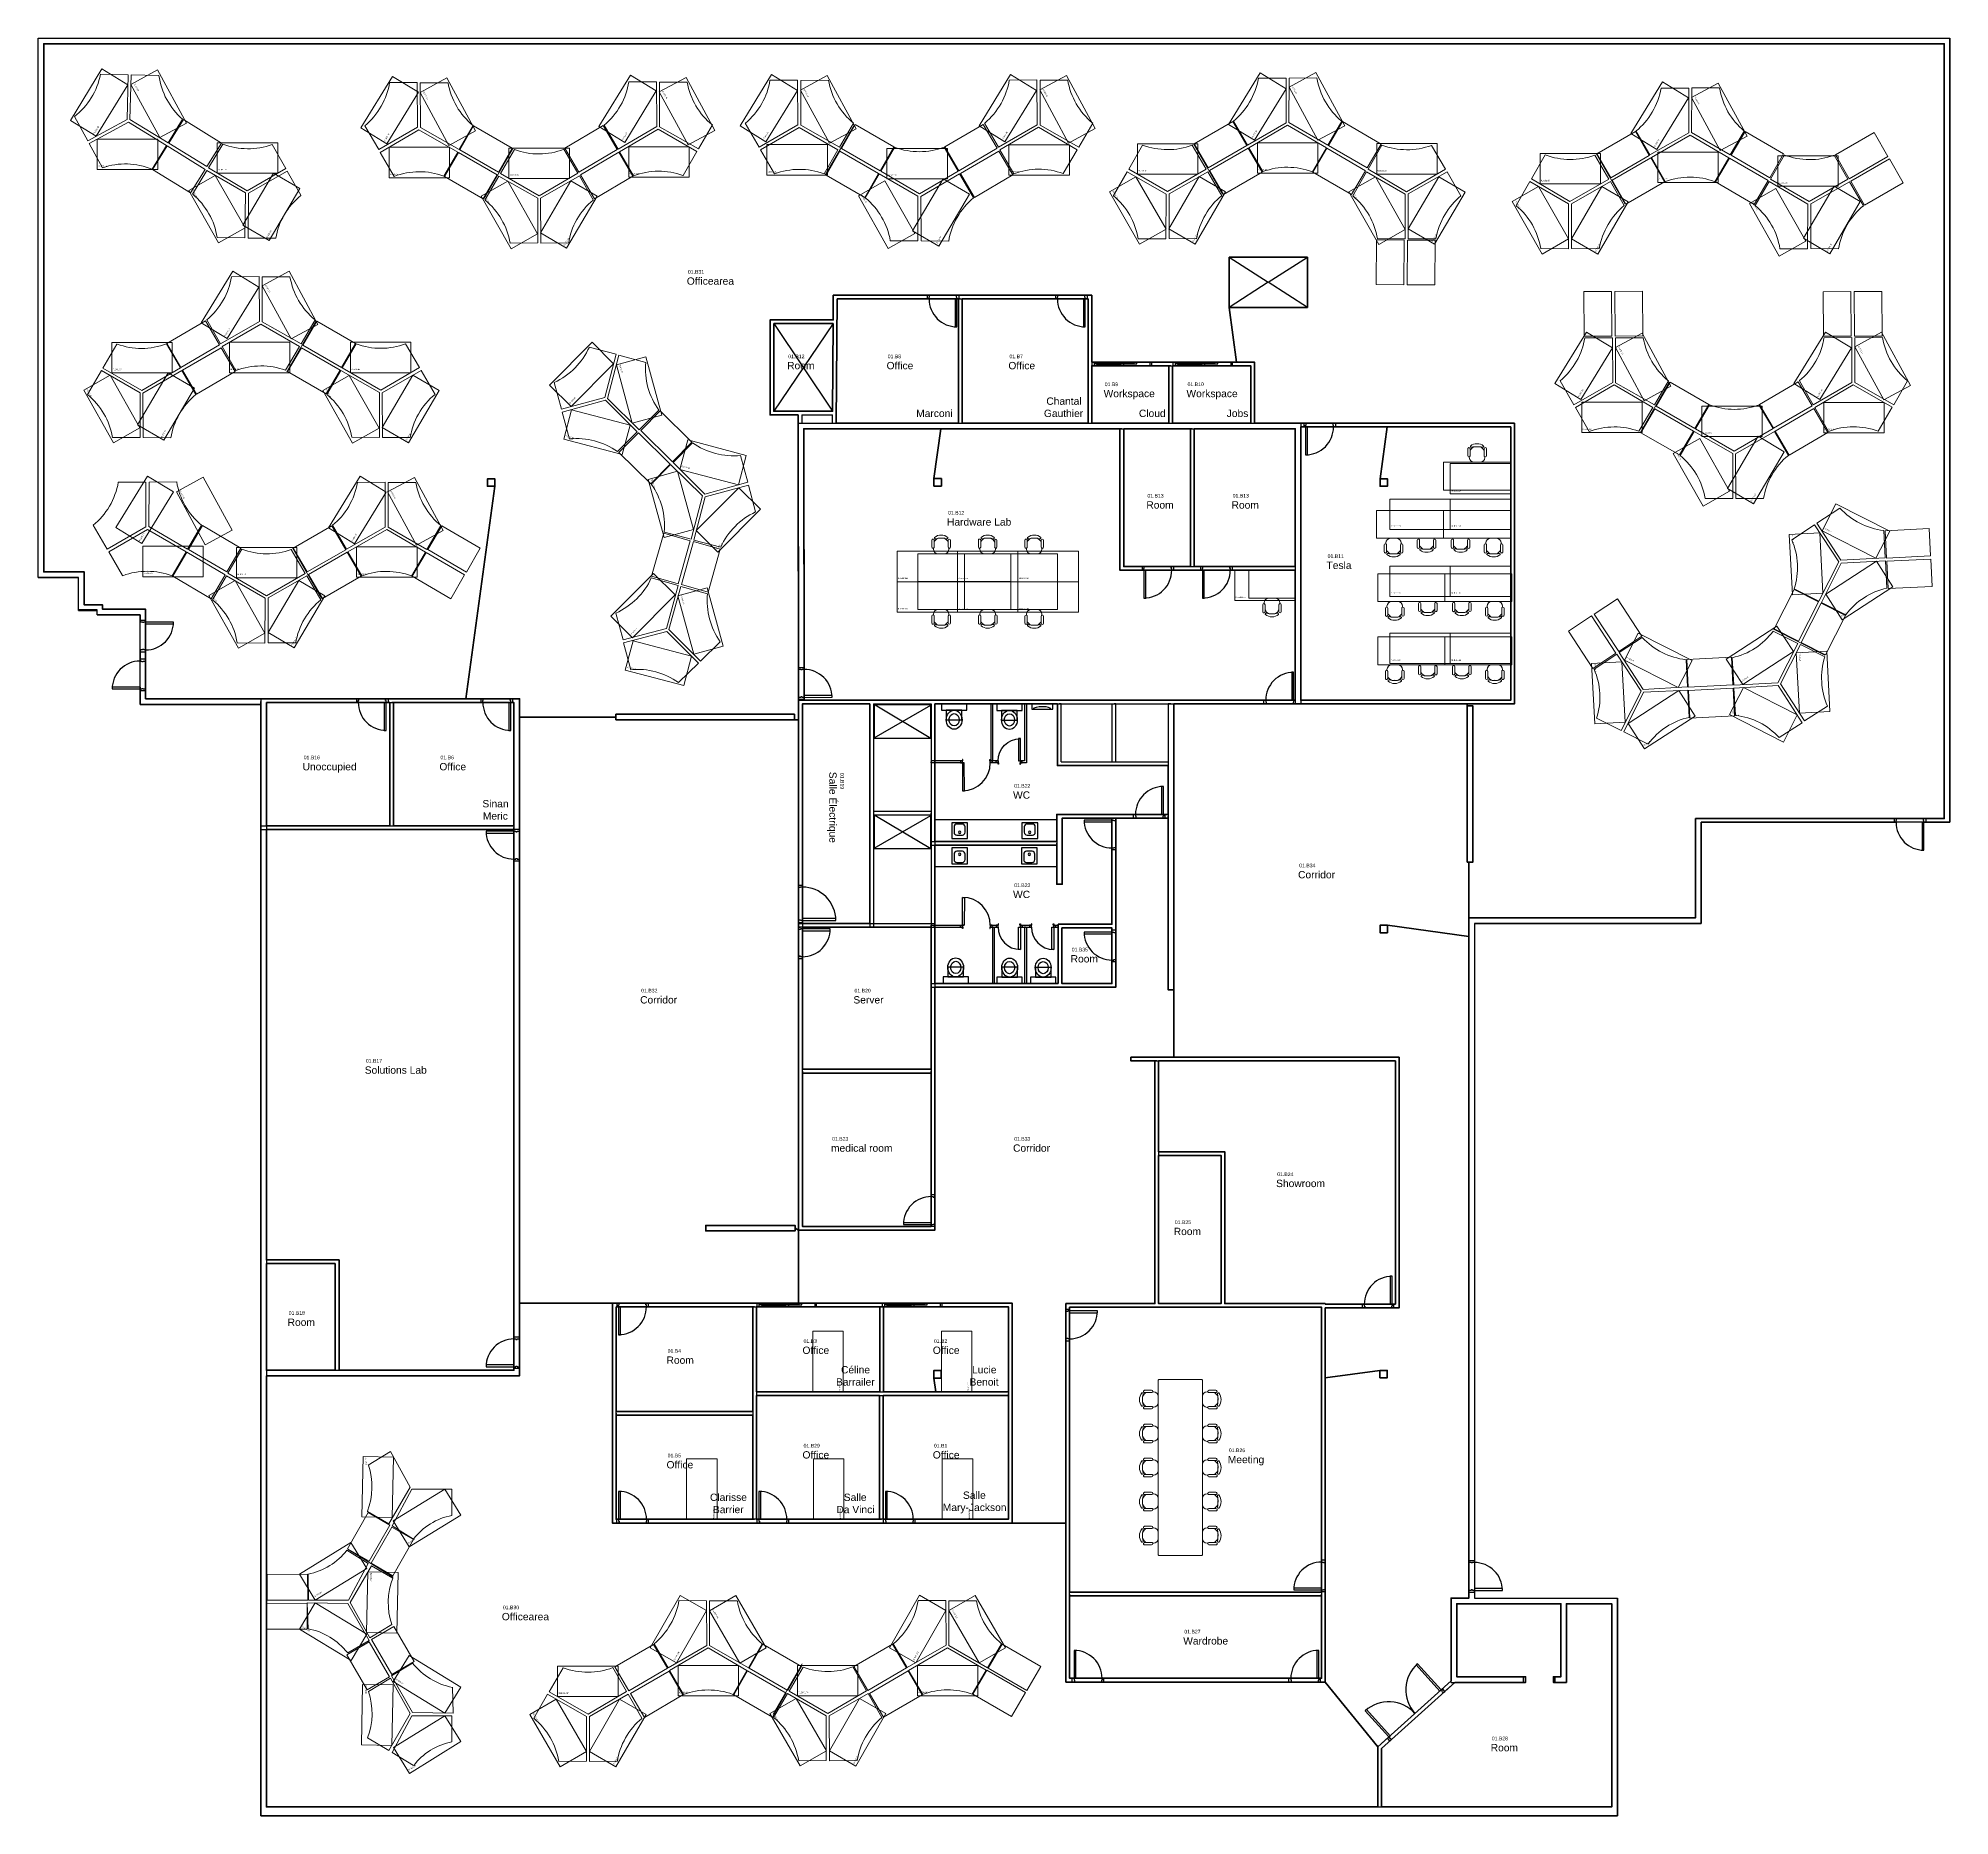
# Model space of a CAD drawing. Header units: millimetres. Extents: x -6.1 to 46.1, y 0 to 48.5.
import ezdxf

# ---------------------------------------------------------------- set-up
doc = ezdxf.new("R2010")
doc.units = ezdxf.units.MM
for name, color, linetype in [('PDF_Geometry', 7, 'Continuous'), ('PDF_Text', 7, 'Continuous'), ('Planon_WPA_Floor', 10, 'Continuous'), ('Planon_WPA_FPoly', 10, 'Continuous'), ('Planon_WPA_SBlock', 7, 'Continuous')]:
    doc.layers.add(name, color=color, linetype=linetype)
for name, color, linetype, lineweight in [('Planon_WPA_Spoly', 64, 'Continuous', 35), ('Planon_WPA_WPBlock', 5, 'Continuous', 15), ('Planon_WPA_WPPoly', 5, 'Continuous', 15)]:
    doc.layers.add(name, color=color, linetype=linetype, lineweight=lineweight)
doc.styles.add('Arial', font='arial.ttf', dxfattribs={"width": 0.8, "height": 2.5})

# ---------------------------------------------------------------- blocks, each defined once
blk = doc.blocks.new('DFM_Raumstempel')
at = {"style": 'Arial'}
blk.add_attdef('RAUMBEZEICHNUNG', (0.056, 0.078), '', height=0.2, dxfattribs=at)
at = {"linetype": 'Continuous', "style": 'Arial'}
blk.add_attdef('RAUM-ID', (0.086, 0.379), '', height=0.1, dxfattribs=at)
blk = doc.blocks.new('DFM_Arbeitsplatzstempel')
at = {"style": 'Arial'}
for tag, p in [('AP-ID', (0.05, 0.15)), ('AP-BEZEICHNUNG', (0.05, 0.03))]:
    blk.add_attdef(tag, p, '', height=0.075, dxfattribs=at)

msp = doc.modelspace()

# ---------------------------------------------------------------- linework, layer by layer
at = {"lineweight": 9}
for points in [[(32.938, 37.31), (32.938, 37.12)], [(32.981, 37.09), (32.981, 37.067)], [(33.002, 37.12), (33.002, 37.31)], [(33.002, 37.257), (33.002, 37.257), (33.002, 37.12)], [(33.383, 37.31), (33.383, 37.12)], [(33.383, 37.12), (33.383, 37.12), (33.383, 37.258)], [(33.404, 37.067), (33.404, 37.09)], [(33.446, 37.12), (33.446, 37.12), (33.446, 37.31)], [(33.108, 36.94), (33.108, 36.94), (33.277, 36.94)], [(18.313, 34.813), (18.313, 34.623)], [(18.355, 34.593), (18.355, 34.57)], [(18.376, 34.623), (18.376, 34.813)], [(18.376, 34.761), (18.376, 34.761), (18.376, 34.623)], [(18.482, 34.443), (18.482, 34.443), (18.652, 34.443)], [(18.757, 34.813), (18.757, 34.623)], [(18.757, 34.623), (18.757, 34.623), (18.757, 34.762)], [(18.778, 34.57), (18.778, 34.593)], [(18.821, 34.623), (18.821, 34.623), (18.821, 34.813)], [(19.582, 34.813), (19.582, 34.623)], [(19.625, 34.593), (19.625, 34.57)], [(19.646, 34.623), (19.646, 34.813)], [(19.646, 34.761), (19.646, 34.761), (19.646, 34.623)], [(19.752, 34.443), (19.752, 34.443), (19.921, 34.443)], [(20.027, 34.813), (20.027, 34.623)], [(20.027, 34.623), (20.027, 34.623), (20.027, 34.762)], [(20.048, 34.57), (20.048, 34.593)], [(20.09, 34.623), (20.09, 34.623), (20.09, 34.813)], [(20.852, 34.813), (20.852, 34.623)], [(20.895, 34.593), (20.895, 34.57)], [(20.916, 34.623), (20.916, 34.813)], [(20.916, 34.761), (20.916, 34.761), (20.916, 34.623)], [(21.021, 34.443), (21.022, 34.443), (21.191, 34.443)], [(21.296, 34.813), (21.296, 34.623)], [(21.296, 34.623), (21.297, 34.623), (21.297, 34.762)], [(21.318, 34.57), (21.318, 34.593)], [(21.36, 34.623), (21.36, 34.623), (21.36, 34.813)]]:
    msp.add_lwpolyline(points, dxfattribs=at)
for centre, radius, start, end in [((32.97, 37.12), 0.0316, 269.7543, 0.2457), ((32.97, 37.12), 0.0321, 290.5987, 359.8731), ((33.181, 37.161), 0.224, 25.769, 63.8364), ((33.415, 37.121), 0.0328, 181.3665, 249.923), ((18.345, 34.623), 0.0316, 269.7543, 0.2457), ((18.344, 34.623), 0.0321, 290.5987, 359.8731), ((18.555, 34.664), 0.224, 25.769, 63.8364), ((18.79, 34.624), 0.0328, 181.3665, 249.923), ((19.614, 34.623), 0.0316, 269.7543, 0.2457), ((19.614, 34.623), 0.0321, 290.5987, 359.8731), ((19.825, 34.664), 0.224, 25.769, 63.8364), ((20.059, 34.624), 0.0328, 181.3665, 249.923), ((20.884, 34.623), 0.0316, 269.7543, 0.2457), ((20.883, 34.623), 0.0321, 290.5987, 359.8731), ((21.095, 34.664), 0.224, 25.769, 63.8364), ((21.329, 34.624), 0.0328, 181.3665, 249.923)]:
    msp.add_arc(centre, radius, start, end, dxfattribs=at)
for centre, major_axis, ratio, start_param, end_param in [((32.97, 37.31), (0.0317, -0.0001), 0.994792, 6.279504, 9.433099), ((33.415, 37.31), (0.002, -0.0322), 0.988667, 1.515872, 4.644215), ((18.344, 34.813), (0.0317, -0.0001), 0.994792, 6.279504, 9.433099), ((18.789, 34.813), (0.002, -0.0322), 0.988667, 1.515872, 4.644215), ((19.614, 34.813), (0.0317, -0.0001), 0.994792, 6.279504, 9.433099), ((20.058, 34.813), (0.002, -0.0322), 0.988667, 1.515872, 4.644215), ((20.884, 34.813), (0.0317, -0.0001), 0.994792, 6.279504, 9.433099), ((21.328, 34.813), (0.002, -0.0322), 0.988667, 1.515872, 4.644215)]:
    msp.add_ellipse(centre, major_axis=major_axis, ratio=ratio, start_param=start_param, end_param=end_param, dxfattribs=at)
for points, knots in [([(32.938, 37.12), (32.938, 37.102), (32.953, 37.088), (32.97, 37.088), (32.97, 37.088), (32.97, 37.088), (32.97, 37.088)], [0, 0, 0, 0, 1, 1, 1, 2, 2, 2, 2]), ([(32.981, 37.067), (32.981, 36.997), (33.038, 36.94), (33.108, 36.94), (33.108, 36.94), (33.108, 36.94), (33.108, 36.94)], [0, 0, 0, 0, 1, 1, 1, 2, 2, 2, 2]), ([(33.28, 37.362), (33.222, 37.366), (33.164, 37.366), (33.106, 37.362), (33.06, 37.34), (33.023, 37.303), (33.002, 37.257)], [0, 0, 0, 0, 1, 1, 1, 2, 2, 2, 2]), ([(33.192, 37.363), (33.242, 37.367), (33.292, 37.364), (33.34, 37.352), (33.352, 37.346), (33.366, 37.351), (33.372, 37.362), (33.376, 37.369), (33.376, 37.377), (33.372, 37.384), (33.323, 37.428), (33.258, 37.451), (33.192, 37.447), (33.126, 37.452), (33.061, 37.429), (33.012, 37.384), (33.007, 37.372), (33.012, 37.358), (33.024, 37.352), (33.03, 37.349), (33.038, 37.349), (33.044, 37.352), (33.093, 37.364), (33.143, 37.368), (33.192, 37.363)], [0, 0, 0, 0, 1, 1, 1, 2, 2, 2, 3, 3, 3, 4, 4, 4, 5, 5, 5, 6, 6, 6, 7, 7, 7, 8, 8, 8, 8]), ([(33.277, 36.94), (33.347, 36.94), (33.404, 36.997), (33.404, 37.067), (33.404, 37.067), (33.404, 37.067), (33.404, 37.067)], [0, 0, 0, 0, 1, 1, 1, 2, 2, 2, 2]), ([(33.383, 37.12), (33.383, 37.102), (33.397, 37.088), (33.414, 37.088), (33.414, 37.088), (33.414, 37.088), (33.414, 37.088)], [0, 0, 0, 0, 1, 1, 1, 2, 2, 2, 2]), ([(33.415, 37.088), (33.432, 37.088), (33.446, 37.102), (33.446, 37.12), (33.446, 37.12), (33.446, 37.12), (33.446, 37.12)], [0, 0, 0, 0, 1, 1, 1, 2, 2, 2, 2]), ([(18.313, 34.623), (18.313, 34.606), (18.327, 34.591), (18.344, 34.591), (18.344, 34.591), (18.344, 34.591), (18.344, 34.591)], [0, 0, 0, 0, 1, 1, 1, 2, 2, 2, 2]), ([(18.355, 34.57), (18.355, 34.5), (18.412, 34.443), (18.482, 34.443), (18.482, 34.443), (18.482, 34.443), (18.482, 34.443)], [0, 0, 0, 0, 1, 1, 1, 2, 2, 2, 2]), ([(18.654, 34.866), (18.596, 34.869), (18.538, 34.87), (18.48, 34.866), (18.434, 34.844), (18.398, 34.807), (18.376, 34.761)], [0, 0, 0, 0, 1, 1, 1, 2, 2, 2, 2]), ([(18.566, 34.867), (18.616, 34.871), (18.666, 34.867), (18.714, 34.855), (18.726, 34.85), (18.741, 34.854), (18.746, 34.866), (18.75, 34.873), (18.75, 34.88), (18.746, 34.887), (18.698, 34.932), (18.633, 34.955), (18.566, 34.951), (18.5, 34.955), (18.435, 34.933), (18.386, 34.887), (18.381, 34.875), (18.386, 34.861), (18.398, 34.855), (18.404, 34.852), (18.412, 34.852), (18.419, 34.855), (18.467, 34.868), (18.517, 34.871), (18.566, 34.867)], [0, 0, 0, 0, 1, 1, 1, 2, 2, 2, 3, 3, 3, 4, 4, 4, 5, 5, 5, 6, 6, 6, 7, 7, 7, 8, 8, 8, 8]), ([(18.652, 34.443), (18.722, 34.443), (18.778, 34.5), (18.778, 34.57), (18.778, 34.57), (18.778, 34.57), (18.778, 34.57)], [0, 0, 0, 0, 1, 1, 1, 2, 2, 2, 2]), ([(18.757, 34.623), (18.757, 34.606), (18.771, 34.591), (18.789, 34.591), (18.789, 34.591), (18.789, 34.591), (18.789, 34.591)], [0, 0, 0, 0, 1, 1, 1, 2, 2, 2, 2]), ([(18.789, 34.591), (18.806, 34.591), (18.821, 34.606), (18.821, 34.623), (18.821, 34.623), (18.821, 34.623), (18.821, 34.623)], [0, 0, 0, 0, 1, 1, 1, 2, 2, 2, 2]), ([(19.582, 34.623), (19.582, 34.606), (19.596, 34.591), (19.614, 34.591), (19.614, 34.591), (19.614, 34.591), (19.614, 34.591)], [0, 0, 0, 0, 1, 1, 1, 2, 2, 2, 2]), ([(19.625, 34.57), (19.625, 34.5), (19.682, 34.443), (19.752, 34.443), (19.752, 34.443), (19.752, 34.443), (19.752, 34.443)], [0, 0, 0, 0, 1, 1, 1, 2, 2, 2, 2]), ([(19.924, 34.866), (19.866, 34.869), (19.807, 34.87), (19.75, 34.866), (19.704, 34.844), (19.667, 34.807), (19.646, 34.761)], [0, 0, 0, 0, 1, 1, 1, 2, 2, 2, 2]), ([(19.836, 34.867), (19.886, 34.871), (19.936, 34.867), (19.984, 34.855), (19.996, 34.85), (20.01, 34.854), (20.016, 34.866), (20.019, 34.873), (20.019, 34.88), (20.016, 34.887), (19.967, 34.932), (19.902, 34.955), (19.836, 34.951), (19.77, 34.955), (19.705, 34.933), (19.656, 34.887), (19.65, 34.875), (19.656, 34.861), (19.668, 34.855), (19.674, 34.852), (19.682, 34.852), (19.688, 34.855), (19.737, 34.868), (19.787, 34.871), (19.836, 34.867)], [0, 0, 0, 0, 1, 1, 1, 2, 2, 2, 3, 3, 3, 4, 4, 4, 5, 5, 5, 6, 6, 6, 7, 7, 7, 8, 8, 8, 8]), ([(19.921, 34.443), (19.991, 34.443), (20.048, 34.5), (20.048, 34.57), (20.048, 34.57), (20.048, 34.57), (20.048, 34.57)], [0, 0, 0, 0, 1, 1, 1, 2, 2, 2, 2]), ([(20.027, 34.623), (20.027, 34.606), (20.041, 34.591), (20.058, 34.591), (20.058, 34.591), (20.058, 34.591), (20.058, 34.591)], [0, 0, 0, 0, 1, 1, 1, 2, 2, 2, 2]), ([(20.059, 34.591), (20.076, 34.591), (20.09, 34.606), (20.09, 34.623), (20.09, 34.623), (20.09, 34.623), (20.09, 34.623)], [0, 0, 0, 0, 1, 1, 1, 2, 2, 2, 2]), ([(20.852, 34.623), (20.852, 34.606), (20.866, 34.591), (20.884, 34.591), (20.884, 34.591), (20.884, 34.591), (20.884, 34.591)], [0, 0, 0, 0, 1, 1, 1, 2, 2, 2, 2]), ([(20.895, 34.57), (20.895, 34.5), (20.952, 34.443), (21.021, 34.443), (21.021, 34.443), (21.021, 34.443), (21.021, 34.443)], [0, 0, 0, 0, 1, 1, 1, 2, 2, 2, 2]), ([(21.194, 34.866), (21.136, 34.869), (21.077, 34.87), (21.019, 34.866), (20.974, 34.844), (20.937, 34.807), (20.916, 34.761)], [0, 0, 0, 0, 1, 1, 1, 2, 2, 2, 2]), ([(21.106, 34.867), (21.155, 34.871), (21.206, 34.867), (21.254, 34.855), (21.266, 34.85), (21.28, 34.854), (21.286, 34.866), (21.289, 34.873), (21.289, 34.88), (21.286, 34.887), (21.237, 34.932), (21.172, 34.955), (21.106, 34.951), (21.04, 34.955), (20.975, 34.933), (20.926, 34.887), (20.92, 34.875), (20.925, 34.861), (20.937, 34.855), (20.944, 34.852), (20.951, 34.852), (20.958, 34.855), (21.006, 34.868), (21.056, 34.871), (21.106, 34.867)], [0, 0, 0, 0, 1, 1, 1, 2, 2, 2, 3, 3, 3, 4, 4, 4, 5, 5, 5, 6, 6, 6, 7, 7, 7, 8, 8, 8, 8]), ([(21.191, 34.443), (21.261, 34.443), (21.318, 34.5), (21.318, 34.57), (21.318, 34.57), (21.318, 34.57), (21.318, 34.57)], [0, 0, 0, 0, 1, 1, 1, 2, 2, 2, 2]), ([(21.296, 34.623), (21.297, 34.606), (21.311, 34.591), (21.328, 34.591), (21.328, 34.591), (21.328, 34.591), (21.328, 34.591)], [0, 0, 0, 0, 1, 1, 1, 2, 2, 2, 2]), ([(21.328, 34.591), (21.346, 34.591), (21.36, 34.606), (21.36, 34.623), (21.36, 34.623), (21.36, 34.623), (21.36, 34.623)], [0, 0, 0, 0, 1, 1, 1, 2, 2, 2, 2])]:
    msp.add_open_spline(points, degree=3, knots=knots, dxfattribs=at)
at = {"layer": 'PDF_Geometry', "lineweight": 9}
for points in [[(-3.653, 46.292), (-3.624, 47.513), (-4.378, 47.53)], [(-2.783, 47.499), (-2.783, 47.499), (-3.541, 47.516), (-3.577, 46.298)], [(3.511, 47.306), (3.511, 47.306), (4.269, 47.306), (4.277, 46.087)], [(4.354, 46.079), (4.351, 47.3), (5.107, 47.3)], [(10.041, 47.32), (10.041, 47.32), (10.798, 47.32), (10.807, 46.101)], [(10.883, 46.093), (10.881, 47.314), (11.637, 47.314)], [(13.892, 47.367), (13.892, 47.367), (14.649, 47.371), (14.656, 46.147)], [(14.737, 46.142), (14.737, 47.363), (15.49, 47.37)], [(20.421, 47.369), (20.421, 47.369), (21.179, 47.374), (21.186, 46.15)], [(21.266, 46.144), (21.266, 47.366), (22.02, 47.372)], [(27.982, 46.201), (27.982, 47.423), (27.227, 47.421)], [(28.822, 47.429), (28.822, 47.429), (28.064, 47.428), (28.058, 46.209)], [(38.969, 45.932), (38.969, 47.154), (38.214, 47.152)], [(39.81, 47.16), (39.81, 47.16), (39.052, 47.159), (39.045, 45.94)], [(-5.09, 46.379), (-5.09, 46.379), (-4.726, 45.714), (-3.653, 46.292)], [(-3.614, 46.227), (-4.687, 45.642), (-4.324, 44.979), (-4.319, 44.979)], [(-2.971, 44.939), (-2.971, 44.939), (-2.573, 45.583), (-3.614, 46.227)], [(-3.577, 46.298), (-2.534, 45.662), (-2.136, 46.302)], [(-1.078, 45.653), (-2.114, 46.293), (-2.511, 45.651), (-1.474, 45.011), (-1.078, 45.653)], [(4.277, 46.087), (3.221, 45.474), (2.837, 46.123)], [(3.641, 44.742), (3.641, 44.742), (3.257, 45.395), (4.313, 46.014)], [(4.313, 46.014), (5.372, 45.406), (4.995, 44.752), (4.989, 44.752)], [(5.792, 46.133), (5.792, 46.133), (5.413, 45.477), (4.354, 46.079)], [(6.486, 44.856), (5.43, 45.463), (5.806, 46.118), (6.862, 45.511), (6.486, 44.856)], [(8.294, 45.513), (9.344, 46.129), (9.727, 45.478), (8.676, 44.862), (8.294, 45.513)], [(10.807, 46.101), (9.75, 45.488), (9.366, 46.137)], [(10.171, 44.756), (9.787, 45.409), (10.843, 46.028)], [(10.843, 46.028), (11.902, 45.42), (11.524, 44.766), (11.519, 44.766)], [(12.322, 46.147), (12.322, 46.147), (11.943, 45.491), (10.883, 46.093)], [(14.656, 46.147), (13.598, 45.536), (13.221, 46.191), (13.224, 46.196)], [(14.017, 44.808), (14.017, 44.808), (13.639, 45.465), (14.691, 46.08)], [(14.691, 46.08), (15.749, 45.469), (15.37, 44.816)], [(16.175, 46.194), (16.175, 46.194), (15.795, 45.538), (14.737, 46.142)], [(16.199, 46.153), (15.403, 44.776)], [(16.221, 46.156), (17.275, 45.547), (16.898, 44.893), (15.843, 45.502), (16.221, 46.156)], [(20.097, 45.512), (19.045, 44.897), (18.665, 45.549), (19.716, 46.163), (20.097, 45.512)], [(21.186, 46.15), (20.128, 45.539), (19.751, 46.193), (19.754, 46.198)], [(20.547, 44.811), (20.547, 44.811), (20.169, 45.468), (21.221, 46.082)], [(21.221, 46.082), (22.279, 45.472), (21.899, 44.818)], [(22.705, 46.196), (22.705, 46.196), (22.325, 45.541), (21.266, 46.144)], [(25.852, 44.975), (26.906, 45.584), (26.529, 46.238), (25.474, 45.629), (25.852, 44.975)], [(26.543, 46.253), (26.543, 46.253), (26.923, 45.597), (27.982, 46.201)], [(28.022, 46.137), (26.964, 45.526), (27.343, 44.873), (27.349, 44.873)], [(28.697, 44.865), (29.079, 45.519), (28.022, 46.137)], [(28.058, 46.209), (29.116, 45.599), (29.498, 46.248)], [(30.572, 45.626), (29.52, 46.24), (29.139, 45.589), (30.191, 44.974), (30.572, 45.626)], [(36.839, 44.706), (37.894, 45.315), (37.516, 45.969), (36.461, 45.36), (36.839, 44.706)], [(37.53, 45.984), (37.53, 45.984), (37.911, 45.328), (38.969, 45.932)], [(39.045, 45.94), (40.103, 45.33), (40.486, 45.979)], [(41.56, 45.357), (40.508, 45.971), (40.127, 45.32), (41.179, 44.705), (41.56, 45.357)], [(43.352, 44.678), (44.406, 45.287), (44.029, 45.941), (42.974, 45.332), (43.352, 44.678)], [(-1.522, 44.934), (-2.558, 45.574), (-2.955, 44.932), (-1.919, 44.292), (-1.522, 44.934)], [(-0.378, 44.352), (-1.429, 44.974), (-1.043, 45.624)], [(0.31, 45.617), (0.31, 45.617), (0.68, 44.956), (-0.378, 44.352)], [(6.07, 44.132), (5.014, 44.74), (5.39, 45.394), (6.446, 44.787), (6.07, 44.132)], [(6.092, 44.135), (6.884, 45.514)], [(7.599, 44.211), (6.54, 44.82), (6.918, 45.474)], [(8.271, 45.484), (8.271, 45.484), (8.65, 44.828), (7.599, 44.211)], [(8.722, 44.784), (9.772, 45.4), (10.154, 44.749), (9.104, 44.133), (8.722, 44.784)], [(15.803, 45.432), (16.858, 44.823), (16.48, 44.17), (15.425, 44.779), (15.803, 45.432)], [(17.974, 44.271), (16.916, 44.881), (17.294, 45.535), (17.3, 45.535)], [(18.648, 45.542), (19.031, 44.888), (17.974, 44.271)], [(20.524, 44.782), (19.472, 44.167), (19.091, 44.819), (20.143, 45.434), (20.524, 44.782)], [(24.065, 45.599), (24.065, 45.599), (23.688, 44.942), (24.74, 44.328)], [(24.74, 44.328), (25.798, 44.938), (25.418, 45.592)], [(26.247, 44.254), (25.452, 45.632)], [(26.269, 44.252), (27.324, 44.861), (26.946, 45.514), (25.891, 44.905), (26.269, 44.252)], [(30.146, 44.896), (29.094, 45.51), (28.713, 44.859), (29.764, 44.244), (30.146, 44.896)], [(30.595, 45.597), (30.595, 45.597), (30.217, 44.94), (31.27, 44.325)], [(31.27, 44.325), (32.327, 44.936), (31.948, 45.589)], [(39.009, 45.868), (37.952, 45.257), (38.33, 44.604), (38.336, 44.604)], [(39.684, 44.596), (39.684, 44.596), (40.067, 45.25), (39.009, 45.868)], [(-1.863, 44.254), (-1.863, 44.254), (-1.476, 44.906), (-0.424, 44.291)], [(-0.343, 44.285), (0.721, 44.884), (1.091, 44.226), (1.088, 44.221)], [(24.704, 44.261), (23.647, 44.871), (23.27, 44.217), (23.272, 44.211)], [(26.223, 44.214), (26.223, 44.214), (25.843, 44.87), (24.785, 44.266)], [(31.234, 44.258), (30.176, 44.869), (29.8, 44.214), (29.802, 44.209)], [(35.053, 45.33), (35.053, 45.33), (34.675, 44.673), (35.727, 44.059)], [(35.727, 44.059), (36.785, 44.67), (36.406, 45.323)], [(37.234, 43.985), (36.439, 45.363)], [(37.256, 43.983), (38.311, 44.592), (37.934, 45.246), (36.879, 44.637), (37.256, 43.983)], [(41.133, 44.627), (40.081, 45.241), (39.7, 44.59), (40.752, 43.975), (41.133, 44.627)], [(41.582, 45.328), (41.582, 45.328), (41.205, 44.671), (42.257, 44.056)], [(42.257, 44.056), (43.315, 44.667), (42.935, 45.32)], [(43.769, 43.955), (44.824, 44.564), (44.446, 45.218), (43.391, 44.609), (43.769, 43.955)], [(6.115, 44.095), (6.115, 44.095), (6.494, 44.751), (7.554, 44.149)], [(7.634, 44.144), (8.691, 44.757), (9.069, 44.102), (9.066, 44.097)], [(16.495, 44.154), (16.495, 44.154), (16.875, 44.81), (17.933, 44.206)], [(18.009, 44.198), (19.067, 44.809), (19.45, 44.159)], [(32.753, 44.211), (32.753, 44.211), (32.373, 44.867), (31.315, 44.263)], [(35.692, 43.992), (34.634, 44.602), (34.257, 43.948), (34.26, 43.943)], [(37.211, 43.945), (37.211, 43.945), (36.831, 44.601), (35.772, 43.997)], [(42.221, 43.989), (41.164, 44.6), (40.787, 43.945), (40.789, 43.94)], [(43.741, 43.943), (43.741, 43.943), (43.36, 44.598), (42.302, 43.994)], [(-0.424, 44.291), (-0.436, 43.07), (-1.191, 43.071)], [(0.408, 43.057), (0.408, 43.057), (-0.35, 43.061), (-0.343, 44.285)], [(7.554, 44.149), (7.556, 42.928), (6.802, 42.919)], [(8.4, 42.925), (8.4, 42.925), (7.643, 42.919), (7.634, 44.144)], [(17.933, 44.206), (17.933, 42.985), (17.178, 42.986)], [(18.774, 42.978), (18.774, 42.978), (18.016, 42.98), (18.009, 44.198)], [(23.94, 43.041), (23.94, 43.041), (24.698, 43.036), (24.704, 44.261)], [(24.785, 44.266), (24.785, 43.044), (25.539, 43.037)], [(30.47, 43.038), (31.228, 43.034), (31.234, 44.258)], [(31.315, 44.263), (31.315, 43.042), (32.069, 43.035)], [(34.927, 42.772), (34.927, 42.772), (35.685, 42.767), (35.692, 43.992)], [(35.772, 43.997), (35.772, 42.775), (36.526, 42.768)], [(41.457, 42.769), (41.457, 42.769), (42.215, 42.765), (42.221, 43.989)], [(42.302, 43.994), (42.302, 42.773), (43.056, 42.766)], [(31.197, 41.787), (31.204, 43.005), (30.449, 43.009), (30.442, 41.791), (31.197, 41.787)], [(32.042, 41.782), (32.049, 43), (31.294, 43.004), (31.287, 41.786), (32.042, 41.782)], [(-0.806, 42.002), (-0.806, 42.002), (-0.048, 42.006), (-0.042, 40.782)], [(0.039, 40.777), (0.039, 41.998), (0.793, 42.005)], [(36.863, 41.603), (36.869, 40.385), (36.115, 40.38), (36.108, 41.598), (36.863, 41.603)], [(37.709, 41.607), (37.715, 40.389), (36.96, 40.385), (36.954, 41.603), (37.709, 41.607)], [(43.393, 41.6), (43.399, 40.382), (42.644, 40.378), (42.638, 41.596), (43.393, 41.6)], [(44.238, 41.604), (44.245, 40.386), (43.49, 40.382), (43.483, 41.6), (44.238, 41.604)], [(-1.13, 40.144), (-2.182, 39.529), (-2.563, 40.181), (-1.511, 40.796), (-1.13, 40.144)], [(-0.042, 40.782), (-1.1, 40.171), (-1.476, 40.826), (-1.473, 40.831)], [(-0.681, 39.443), (-0.681, 39.443), (-1.059, 40.1), (-0.006, 40.714)], [(-0.006, 40.714), (1.051, 40.104), (0.672, 39.45)], [(1.477, 40.828), (1.477, 40.828), (1.097, 40.173), (0.039, 40.777)], [(1.501, 40.788), (0.706, 39.411)], [(1.523, 40.791), (2.578, 40.182), (2.2, 39.528), (1.145, 40.137), (1.523, 40.791)], [(-2.579, 40.174), (-2.579, 40.174), (-2.197, 39.52), (-3.254, 38.903)], [(3.95, 40.177), (3.95, 40.177), (4.333, 39.523), (3.276, 38.905)], [(36.131, 40.337), (36.131, 40.337), (36.888, 40.341), (36.895, 39.117)], [(36.975, 39.112), (36.975, 40.333), (37.729, 40.34)], [(42.66, 40.339), (43.418, 40.343), (43.425, 39.12)], [(43.505, 39.114), (43.505, 40.336), (44.259, 40.342)], [(-3.254, 38.903), (-4.312, 39.513), (-3.933, 40.167), (-3.927, 40.167)], [(-0.704, 39.414), (-1.756, 38.799), (-2.136, 39.451), (-1.085, 40.066), (-0.704, 39.414)], [(1.106, 40.067), (2.16, 39.458), (1.783, 38.804), (0.728, 39.414), (1.106, 40.067)], [(3.276, 38.905), (2.218, 39.516), (2.597, 40.17), (2.603, 40.17)], [(8.963, 40.086), (8.963, 40.086), (9.695, 39.889), (9.387, 38.71)], [(9.459, 38.683), (9.773, 39.863), (10.503, 39.667)], [(-4.732, 38.787), (-4.732, 38.787), (-4.353, 39.442), (-3.294, 38.838)], [(-3.218, 38.83), (-2.16, 39.441), (-1.777, 38.791)], [(1.797, 38.789), (1.797, 38.789), (2.177, 39.445), (3.236, 38.841)], [(3.312, 38.833), (4.37, 39.444), (4.753, 38.794)], [(36.895, 39.117), (35.837, 38.506), (35.46, 39.161), (35.463, 39.166)], [(38.414, 39.164), (38.034, 38.508), (36.975, 39.112)], [(42.336, 38.481), (41.284, 37.867), (40.904, 38.519), (41.955, 39.133), (42.336, 38.481)], [(43.425, 39.12), (42.367, 38.508), (41.99, 39.163), (41.993, 39.168)], [(44.944, 39.166), (44.944, 39.166), (44.564, 38.511), (43.505, 39.114)], [(-3.294, 38.838), (-3.294, 37.617), (-4.049, 37.619)], [(-2.454, 37.611), (-2.454, 37.611), (-3.212, 37.612), (-3.218, 38.83)], [(3.236, 38.841), (3.236, 37.619), (2.48, 37.621)], [(4.076, 37.613), (4.076, 37.613), (3.318, 37.614), (3.312, 38.833)], [(9.387, 38.71), (8.208, 38.392), (8.005, 39.118)], [(8.425, 37.575), (8.425, 37.575), (8.223, 38.306), (9.404, 38.631)], [(9.404, 38.631), (10.269, 37.769), (9.735, 37.235), (9.729, 37.236)], [(10.863, 38.363), (10.863, 38.363), (10.327, 37.827), (9.459, 38.683)], [(36.256, 37.778), (35.878, 38.435), (36.93, 39.05)], [(36.93, 39.05), (37.988, 38.439), (37.609, 37.786)], [(38.437, 39.123), (37.643, 37.746)], [(38.459, 39.125), (39.514, 38.516), (39.137, 37.863), (38.082, 38.472), (38.459, 39.125)], [(42.786, 37.781), (42.786, 37.781), (42.408, 38.437), (43.46, 39.052)], [(43.46, 39.052), (44.518, 38.442), (44.139, 37.788)], [(10.896, 38.348), (11.764, 37.493), (11.234, 36.956), (10.367, 37.811), (10.896, 38.348)], [(38.042, 38.402), (39.097, 37.793), (38.719, 37.139), (37.665, 37.748), (38.042, 38.402)], [(40.213, 37.241), (39.155, 37.851), (39.533, 38.505), (39.539, 38.505)], [(40.887, 38.512), (41.27, 37.858), (40.213, 37.241)], [(42.762, 37.751), (41.711, 37.137), (41.33, 37.789), (42.382, 38.404), (42.762, 37.751)], [(10.303, 37.746), (11.171, 36.891), (10.64, 36.353), (9.773, 37.209), (10.303, 37.746)], [(38.734, 37.124), (38.734, 37.124), (39.114, 37.78), (40.172, 37.176)], [(40.249, 37.168), (41.306, 37.778), (41.689, 37.129)], [(12.115, 36.073), (11.25, 36.935), (11.777, 37.474)], [(13.094, 37.128), (13.094, 37.128), (13.29, 36.396), (12.115, 36.073)], [(40.172, 37.176), (40.172, 35.954), (39.417, 35.956)], [(41.013, 35.948), (41.013, 35.948), (40.255, 35.949), (40.249, 37.168)], [(10.651, 36.339), (10.651, 36.339), (11.183, 36.879), (12.054, 36.02)], [(-3.137, 35.174), (-3.137, 36.396), (-3.892, 36.394)], [(-2.296, 36.402), (-2.296, 36.402), (-3.054, 36.401), (-3.061, 35.183)], [(3.393, 35.172), (3.393, 36.393), (2.638, 36.392)], [(4.233, 36.391), (4.233, 36.391), (3.476, 36.39), (3.469, 35.172)], [(12.054, 36.02), (11.74, 34.839), (11.011, 35.034), (11.009, 35.04)], [(12.127, 35.997), (13.306, 36.315), (13.502, 35.586)], [(12.552, 34.622), (12.552, 34.622), (11.82, 34.818), (12.127, 35.997)], [(43.095, 35.689), (43.095, 35.689), (42.47, 35.279), (43.124, 34.269)], [(-4.575, 35.226), (-4.575, 35.226), (-4.195, 34.571), (-3.137, 35.174)], [(-3.097, 35.11), (-4.154, 34.499), (-3.776, 33.846), (-3.77, 33.846)], [(-2.422, 33.839), (-2.422, 33.839), (-2.039, 34.492), (-3.097, 35.11)], [(-3.061, 35.183), (-2.003, 34.572), (-1.62, 35.222)], [(-0.546, 34.599), (-1.598, 35.213), (-1.979, 34.561), (-0.927, 33.947), (-0.546, 34.599)], [(1.263, 33.946), (2.318, 34.555), (1.94, 35.208), (0.885, 34.599), (1.263, 33.946)], [(1.955, 35.224), (1.955, 35.224), (2.335, 34.568), (3.393, 35.172)], [(3.433, 35.107), (2.376, 34.497), (2.754, 33.843), (2.76, 33.843)], [(4.108, 33.836), (4.108, 33.836), (4.491, 34.49), (3.433, 35.107)], [(3.469, 35.172), (4.527, 34.561), (4.91, 35.211)], [(5.987, 34.596), (4.936, 35.21), (4.555, 34.558), (5.607, 33.943), (5.987, 34.596)], [(10.994, 35.002), (10.664, 33.83), (11.391, 33.625), (11.72, 34.798), (10.994, 35.002)], [(43.065, 34.221), (42.405, 35.23), (41.782, 34.82)], [(43.124, 34.269), (44.327, 34.336), (44.292, 35.079)], [(45.533, 35.131), (44.333, 35.071), (44.37, 34.326), (45.571, 34.387), (45.533, 35.131)], [(-0.973, 33.869), (-2.025, 34.484), (-2.406, 33.832), (-1.354, 33.217), (-0.973, 33.869)], [(-0.524, 34.57), (-0.524, 34.57), (-0.901, 33.913), (0.151, 33.298)], [(0.151, 33.298), (1.209, 33.909), (0.83, 34.562)], [(1.658, 33.225), (0.863, 34.602)], [(1.68, 33.222), (2.735, 33.831), (2.357, 34.485), (1.303, 33.876), (1.68, 33.222)], [(5.561, 33.866), (4.509, 34.48), (4.129, 33.828), (5.18, 33.214), (5.561, 33.866)], [(11.807, 34.774), (11.478, 33.601), (12.205, 33.397), (12.534, 34.569), (11.807, 34.774)], [(30.659, 34.685), (30.659, 34.495)], [(30.701, 34.738), (30.701, 34.715)], [(30.723, 34.685), (30.723, 34.685), (30.723, 34.546)], [(30.723, 34.495), (30.723, 34.685)], [(30.998, 34.865), (30.998, 34.865), (30.828, 34.865)], [(31.104, 34.548), (31.104, 34.548), (31.104, 34.685)], [(31.104, 34.685), (31.104, 34.495)], [(31.125, 34.715), (31.125, 34.738)], [(31.167, 34.495), (31.167, 34.685)], [(31.559, 34.622), (31.559, 34.812)], [(31.601, 34.842), (31.601, 34.865)], [(31.622, 34.675), (31.622, 34.675), (31.622, 34.812)], [(31.623, 34.812), (31.623, 34.622)], [(32.003, 34.812), (32.003, 34.812), (32.003, 34.673)], [(32.003, 34.622), (32.003, 34.812)], [(32.025, 34.865), (32.025, 34.842)], [(32.067, 34.812), (32.067, 34.622)], [(32.489, 34.812), (32.489, 34.622)], [(32.531, 34.865), (32.531, 34.842)], [(32.553, 34.812), (32.553, 34.812), (32.553, 34.673)], [(32.553, 34.622), (32.553, 34.812)], [(32.933, 34.812), (32.933, 34.622)], [(32.934, 34.675), (32.934, 34.675), (32.934, 34.812)], [(32.954, 34.842), (32.954, 34.865)], [(32.997, 34.622), (32.997, 34.812)], [(33.388, 34.495), (33.388, 34.685)], [(33.431, 34.715), (33.431, 34.738)], [(33.452, 34.548), (33.452, 34.548), (33.452, 34.685)], [(33.452, 34.685), (33.452, 34.495)], [(33.558, 34.865), (33.558, 34.865), (33.727, 34.865)], [(33.833, 34.685), (33.833, 34.685), (33.833, 34.546)], [(33.833, 34.495), (33.833, 34.685)], [(33.854, 34.738), (33.854, 34.715)], [(33.896, 34.685), (33.896, 34.495)], [(41.849, 33.486), (41.849, 33.486), (42.517, 33.15), (43.065, 34.221)], [(43.133, 34.19), (42.589, 33.113), (43.255, 32.778), (43.26, 32.781)], [(44.378, 33.504), (44.34, 34.251), (43.133, 34.19)], [(45.575, 34.298), (44.375, 34.237), (44.412, 33.493), (45.613, 33.554), (45.575, 34.298)], [(0.115, 33.231), (-0.942, 33.842), (-1.319, 33.187), (-1.316, 33.182)], [(1.635, 33.184), (1.635, 33.184), (1.255, 33.84), (0.196, 33.236)], [(10.654, 33.783), (10.654, 33.783), (11.384, 33.581), (11.066, 32.404)], [(11.138, 32.376), (11.462, 33.554), (12.19, 33.351)], [(41.968, 32.056), (42.51, 33.13), (41.845, 33.466), (41.303, 32.393), (41.968, 32.056)], [(-0.649, 32.011), (0.109, 32.007), (0.115, 33.231)], [(0.196, 33.236), (0.196, 32.015), (0.95, 32.008)], [(18.652, 32.921), (18.652, 32.921), (18.482, 32.921)], [(19.921, 32.921), (19.921, 32.921), (19.752, 32.921)], [(21.191, 32.919), (21.191, 32.919), (21.022, 32.919)], [(27.341, 33.052), (27.341, 32.861)], [(27.383, 33.105), (27.383, 33.082)], [(27.405, 33.052), (27.405, 33.052), (27.405, 32.913)], [(27.405, 32.861), (27.405, 33.052)], [(27.68, 33.232), (27.68, 33.232), (27.51, 33.232)], [(27.785, 33.052), (27.785, 32.861)], [(27.786, 32.914), (27.786, 32.914), (27.786, 33.052)], [(27.807, 33.082), (27.807, 33.105)], [(27.849, 32.861), (27.849, 33.052)], [(30.692, 32.958), (30.692, 32.768)], [(30.734, 33.011), (30.734, 32.988)], [(30.755, 32.958), (30.755, 32.958), (30.755, 32.819)], [(30.755, 32.768), (30.755, 32.958)], [(31.03, 33.138), (31.03, 33.138), (30.861, 33.138)], [(31.136, 32.82), (31.136, 32.82), (31.136, 32.958)], [(31.136, 32.958), (31.136, 32.768)], [(31.157, 32.988), (31.157, 33.011)], [(31.2, 32.768), (31.2, 32.958)], [(31.591, 32.895), (31.591, 33.085)], [(31.634, 33.115), (31.634, 33.138)], [(31.655, 32.947), (31.655, 32.947), (31.655, 33.085)], [(31.655, 33.085), (31.655, 32.895)], [(32.036, 33.085), (32.036, 33.085), (32.036, 32.946)], [(32.036, 32.895), (32.036, 33.085)], [(32.057, 33.138), (32.057, 33.115)], [(32.099, 33.085), (32.099, 32.895)], [(32.522, 33.085), (32.522, 32.895)], [(32.564, 33.138), (32.564, 33.115)], [(32.585, 33.085), (32.585, 33.085), (32.585, 32.946)], [(32.585, 32.895), (32.585, 33.085)], [(32.966, 32.947), (32.966, 32.947), (32.966, 33.085)], [(32.966, 33.085), (32.966, 32.895)], [(32.987, 33.115), (32.987, 33.138)], [(33.03, 32.895), (33.03, 33.085)], [(33.421, 32.768), (33.421, 32.958)], [(33.464, 32.988), (33.464, 33.011)], [(33.484, 32.82), (33.484, 32.82), (33.484, 32.958)], [(33.485, 32.958), (33.485, 32.768)], [(33.591, 33.138), (33.591, 33.138), (33.76, 33.138)], [(33.865, 32.958), (33.865, 32.958), (33.865, 32.819)], [(33.865, 32.768), (33.865, 32.958)], [(33.887, 33.011), (33.887, 32.988)], [(33.929, 32.958), (33.929, 32.768)], [(37.691, 32.193), (37.022, 33.211), (36.391, 32.797), (37.06, 31.779), (37.691, 32.193)], [(42.704, 31.685), (43.246, 32.758), (42.581, 33.094), (42.039, 32.021), (42.704, 31.685)], [(11.066, 32.404), (9.884, 32.096), (9.688, 32.824)], [(12.538, 32.044), (12.538, 32.044), (11.998, 31.513), (11.138, 32.376)], [(18.313, 32.741), (18.313, 32.55)], [(18.355, 32.794), (18.355, 32.771)], [(18.377, 32.741), (18.377, 32.741), (18.377, 32.602)], [(18.377, 32.55), (18.377, 32.741)], [(18.758, 32.603), (18.758, 32.603), (18.758, 32.741)], [(18.758, 32.741), (18.758, 32.55)], [(18.779, 32.771), (18.779, 32.794)], [(18.821, 32.55), (18.821, 32.741)], [(19.583, 32.741), (19.583, 32.551)], [(19.625, 32.794), (19.625, 32.771)], [(19.647, 32.741), (19.647, 32.741), (19.647, 32.603)], [(19.647, 32.551), (19.647, 32.741)], [(20.027, 32.741), (20.027, 32.551)], [(20.028, 32.604), (20.028, 32.604), (20.028, 32.741)], [(20.048, 32.771), (20.048, 32.794)], [(20.091, 32.551), (20.091, 32.741)], [(20.853, 32.739), (20.853, 32.549)], [(20.895, 32.792), (20.895, 32.769)], [(20.916, 32.739), (20.916, 32.739), (20.916, 32.6)], [(20.916, 32.549), (20.916, 32.739)], [(21.297, 32.601), (21.297, 32.601), (21.297, 32.739)], [(21.297, 32.739), (21.297, 32.549)], [(21.318, 32.769), (21.318, 32.792)], [(21.361, 32.549), (21.361, 32.739)], [(36.984, 31.729), (36.315, 32.747), (35.684, 32.333), (36.353, 31.315), (36.984, 31.729)], [(42.684, 31.675), (41.283, 32.383)], [(10.094, 31.278), (9.898, 32.01), (11.082, 32.325)], [(11.082, 32.325), (11.939, 31.455), (11.401, 30.926), (11.395, 30.927)], [(37.701, 32.162), (37.701, 32.162), (37.075, 31.752), (37.729, 30.742)], [(41.4, 30.921), (41.943, 31.997), (41.277, 32.332)], [(42.687, 31.629), (42.687, 31.629), (42.018, 31.965), (41.47, 30.894)], [(31.03, 31.412), (31.03, 31.412), (30.861, 31.412)], [(31.591, 31.169), (31.591, 31.359)], [(31.634, 31.389), (31.634, 31.412)], [(31.655, 31.221), (31.655, 31.221), (31.655, 31.359)], [(31.655, 31.359), (31.655, 31.169)], [(32.036, 31.359), (32.036, 31.359), (32.036, 31.22)], [(32.036, 31.169), (32.036, 31.359)], [(32.057, 31.412), (32.057, 31.389)], [(32.099, 31.359), (32.099, 31.169)], [(32.522, 31.359), (32.522, 31.169)], [(32.564, 31.412), (32.564, 31.389)], [(32.585, 31.359), (32.585, 31.359), (32.585, 31.22)], [(32.585, 31.169), (32.585, 31.359)], [(32.966, 31.221), (32.966, 31.221), (32.966, 31.359)], [(32.966, 31.359), (32.966, 31.169)], [(32.987, 31.389), (32.987, 31.412)], [(33.03, 31.169), (33.03, 31.359)], [(33.591, 31.412), (33.591, 31.412), (33.76, 31.412)], [(37.67, 30.694), (37.01, 31.702), (36.387, 31.293)], [(37.729, 30.742), (38.932, 30.809), (38.897, 31.552)], [(40.175, 30.864), (38.958, 30.803), (38.92, 31.557), (40.136, 31.618), (40.175, 30.864)], [(40.156, 31.607), (40.198, 30.86), (41.4, 30.921)], [(30.692, 31.232), (30.692, 31.042)], [(30.734, 31.285), (30.734, 31.262)], [(30.755, 31.232), (30.755, 31.232), (30.755, 31.093)], [(30.755, 31.042), (30.755, 31.232)], [(31.136, 31.094), (31.136, 31.094), (31.136, 31.232)], [(31.136, 31.232), (31.136, 31.042)], [(31.157, 31.262), (31.157, 31.285)], [(31.2, 31.042), (31.2, 31.232)], [(33.421, 31.042), (33.421, 31.232)], [(33.464, 31.262), (33.464, 31.285)], [(33.484, 31.094), (33.484, 31.094), (33.484, 31.232)], [(33.485, 31.232), (33.485, 31.042)], [(33.865, 31.232), (33.865, 31.232), (33.865, 31.093)], [(33.865, 31.042), (33.865, 31.232)], [(33.887, 31.285), (33.887, 31.262)], [(33.929, 31.232), (33.929, 31.042)], [(41.407, 30.846), (40.203, 30.779), (40.246, 30.035), (40.251, 30.032)], [(41.435, 29.426), (41.435, 29.426), (42.063, 29.832), (41.407, 30.846)], [(41.47, 30.894), (42.131, 29.885), (42.757, 30.287)], [(36.454, 29.959), (36.454, 29.959), (37.122, 29.623), (37.67, 30.694)], [(37.738, 30.663), (37.195, 29.586), (37.86, 29.251), (37.865, 29.254)], [(38.982, 29.977), (38.945, 30.723), (37.738, 30.663)], [(40.217, 30.02), (39.001, 29.959), (38.962, 30.712), (40.179, 30.774), (40.217, 30.02)], [(24.309, 11.613), (24.118, 11.613)], [(24.118, 11.55), (24.118, 11.55), (24.309, 11.55)], [(24.308, 11.55), (24.17, 11.55)], [(24.362, 11.571), (24.362, 11.571), (24.338, 11.571)], [(25.847, 11.571), (25.823, 11.571)], [(26.067, 11.613), (25.876, 11.613)], [(26.014, 11.55), (26.014, 11.55), (25.876, 11.55)], [(25.876, 11.55), (25.876, 11.55), (26.067, 11.55)], [(24.309, 11.169), (24.118, 11.169)], [(24.118, 11.105), (24.118, 11.105), (24.309, 11.105)], [(24.171, 11.169), (24.309, 11.169)], [(24.339, 11.148), (24.362, 11.148)], [(24.489, 11.275), (24.489, 11.275), (24.489, 11.444)], [(25.697, 11.444), (25.697, 11.444), (25.697, 11.274)], [(25.823, 11.147), (25.823, 11.147), (25.847, 11.147)], [(26.067, 11.169), (25.876, 11.169)], [(25.876, 11.105), (26.067, 11.105)], [(25.877, 11.169), (25.877, 11.169), (26.015, 11.169)], [(24.309, 10.686), (24.118, 10.686)], [(24.118, 10.622), (24.118, 10.622), (24.309, 10.622)], [(24.308, 10.622), (24.17, 10.622)], [(24.362, 10.644), (24.362, 10.644), (24.338, 10.644)], [(24.489, 10.347), (24.489, 10.347), (24.489, 10.517)], [(25.697, 10.516), (25.697, 10.516), (25.697, 10.346)], [(25.847, 10.643), (25.823, 10.643)], [(26.067, 10.686), (25.876, 10.686)], [(26.014, 10.622), (26.014, 10.622), (25.876, 10.622)], [(25.876, 10.622), (25.876, 10.622), (26.067, 10.622)], [(2.932, 9.569), (2.932, 9.569), (3.534, 9.94), (4.071, 8.968)], [(24.309, 10.241), (24.118, 10.241)], [(24.118, 10.178), (24.118, 10.178), (24.309, 10.178)], [(24.171, 10.241), (24.309, 10.241)], [(24.339, 10.22), (24.362, 10.22)], [(25.823, 10.219), (25.823, 10.219), (25.847, 10.219)], [(26.067, 10.241), (25.876, 10.241)], [(25.876, 10.178), (26.067, 10.178)], [(25.877, 10.241), (25.877, 10.241), (26.015, 10.241)], [(24.309, 9.758), (24.118, 9.758)], [(24.118, 9.694), (24.118, 9.694), (24.309, 9.694)], [(24.308, 9.694), (24.17, 9.694)], [(24.362, 9.716), (24.362, 9.716), (24.338, 9.716)], [(24.489, 9.419), (24.489, 9.419), (24.489, 9.589)], [(25.697, 9.588), (25.697, 9.588), (25.697, 9.419)], [(25.847, 9.715), (25.823, 9.715)], [(26.067, 9.758), (25.876, 9.758)], [(26.014, 9.694), (26.014, 9.694), (25.876, 9.694)], [(25.876, 9.694), (25.876, 9.694), (26.067, 9.694)], [(4.071, 8.968), (3.493, 7.966), (2.908, 8.305), (2.908, 8.31)], [(4.166, 7.549), (4.166, 7.549), (3.58, 7.909), (4.12, 8.911)], [(4.12, 8.911), (5.213, 8.911), (5.211, 8.195)], [(24.309, 9.313), (24.118, 9.313)], [(24.118, 9.25), (24.118, 9.25), (24.309, 9.25)], [(24.171, 9.313), (24.309, 9.313)], [(24.339, 9.292), (24.362, 9.292)], [(25.823, 9.292), (25.823, 9.292), (25.847, 9.292)], [(26.067, 9.313), (25.876, 9.313)], [(25.876, 9.25), (26.067, 9.25)], [(25.877, 9.313), (25.877, 9.313), (26.015, 9.313)], [(24.309, 8.83), (24.118, 8.83)], [(24.118, 8.766), (24.118, 8.766), (24.309, 8.766)], [(24.309, 8.385), (24.118, 8.385)], [(24.308, 8.766), (24.17, 8.766)], [(24.171, 8.385), (24.309, 8.385)], [(24.362, 8.788), (24.362, 8.788), (24.338, 8.788)], [(24.339, 8.364), (24.362, 8.364)], [(24.489, 8.491), (24.489, 8.491), (24.489, 8.661)], [(25.697, 8.66), (25.697, 8.66), (25.697, 8.491)], [(25.847, 8.787), (25.823, 8.787)], [(25.823, 8.364), (25.823, 8.364), (25.847, 8.364)], [(26.067, 8.83), (25.876, 8.83)], [(26.014, 8.766), (26.014, 8.766), (25.876, 8.766)], [(25.876, 8.766), (25.876, 8.766), (26.067, 8.766)], [(26.067, 8.385), (25.876, 8.385)], [(25.877, 8.385), (25.877, 8.385), (26.015, 8.385)], [(2.36, 7.289), (2.929, 8.274), (3.522, 7.931), (2.954, 6.946), (2.36, 7.289)], [(3.007, 6.894), (3.576, 7.879), (4.169, 7.536), (3.6, 6.551), (3.007, 6.894)], [(24.118, 8.322), (24.118, 8.322), (24.309, 8.322)], [(24.309, 7.902), (24.118, 7.902)], [(24.118, 7.838), (24.118, 7.838), (24.309, 7.838)], [(24.308, 7.838), (24.17, 7.838)], [(24.362, 7.86), (24.362, 7.86), (24.338, 7.86)], [(25.847, 7.859), (25.823, 7.859)], [(25.876, 8.322), (26.067, 8.322)], [(26.067, 7.902), (25.876, 7.902)], [(26.014, 7.838), (26.014, 7.838), (25.876, 7.838)], [(25.876, 7.838), (25.876, 7.838), (26.067, 7.838)], [(24.309, 7.457), (24.118, 7.457)], [(24.118, 7.394), (24.118, 7.394), (24.309, 7.394)], [(24.171, 7.457), (24.309, 7.457)], [(24.339, 7.436), (24.362, 7.436)], [(24.489, 7.563), (24.489, 7.563), (24.489, 7.733)], [(25.697, 7.732), (25.697, 7.732), (25.697, 7.563)], [(25.823, 7.436), (25.823, 7.436), (25.847, 7.436)], [(26.067, 7.457), (25.876, 7.457)], [(25.876, 7.394), (26.067, 7.394)], [(25.877, 7.457), (25.877, 7.457), (26.015, 7.457)], [(2.342, 7.246), (2.342, 7.246), (2.929, 6.886), (2.389, 5.885)], [(2.378, 7.268), (3.611, 6.516)], [(2.436, 5.823), (3.014, 6.824), (3.599, 6.485)], [(1.276, 6.591), (0.171, 6.587), (0.173, 5.882), (1.279, 5.886), (1.276, 6.591)], [(2.389, 5.885), (1.296, 5.885), (1.29, 6.598)], [(1.26, 5.801), (0.155, 5.797), (0.157, 5.092), (1.262, 5.096), (1.26, 5.801)], [(1.286, 5.103), (1.286, 5.103), (1.265, 5.811), (2.376, 5.789)], [(2.376, 5.789), (2.954, 4.788), (2.369, 4.451), (2.364, 4.454)], [(3.575, 5.222), (2.97, 4.855), (2.436, 5.823)], [(11.407, 5.871), (11.407, 5.871), (12.164, 5.869), (12.17, 4.651)], [(12.247, 4.643), (12.247, 5.864), (13.002, 5.863)], [(17.936, 5.873), (17.936, 5.873), (18.694, 5.872), (18.7, 4.654)], [(18.777, 4.645), (18.777, 5.867), (19.532, 5.865)], [(2.954, 4.75), (3.512, 3.795), (2.903, 3.44), (2.345, 4.394), (2.954, 4.75)], [(3.626, 5.164), (4.184, 4.21), (3.575, 3.854), (3.017, 4.808), (3.626, 5.164)], [(20.215, 4.697), (20.215, 4.697), (19.835, 4.042), (18.777, 4.645)], [(9.66, 4.064), (10.712, 4.678), (11.093, 4.027), (10.041, 3.412), (9.66, 4.064)], [(12.17, 4.651), (11.113, 4.04), (10.73, 4.69)], [(11.532, 3.307), (11.532, 3.307), (11.15, 3.961), (12.206, 4.579)], [(12.206, 4.579), (13.264, 3.968), (12.886, 3.314), (12.88, 3.314)], [(13.685, 4.695), (13.685, 4.695), (13.305, 4.039), (12.247, 4.643)], [(14.377, 3.417), (13.322, 4.025), (13.7, 4.679), (14.754, 4.07), (14.377, 3.417)], [(16.186, 4.07), (17.238, 4.684), (17.619, 4.033), (16.567, 3.418), (16.186, 4.07)], [(18.7, 4.654), (17.642, 4.043), (17.26, 4.692)], [(18.062, 3.31), (18.062, 3.31), (17.679, 3.963), (18.736, 4.581)], [(18.736, 4.581), (19.794, 3.971), (19.415, 3.317), (19.41, 3.317)], [(20.907, 3.419), (19.852, 4.028), (20.229, 4.682), (21.284, 4.073), (20.907, 3.419)], [(2.934, 3.388), (3.536, 3.759), (4.073, 2.787)], [(4.138, 2.821), (3.56, 3.822), (4.141, 4.165)], [(8.93, 2.774), (7.872, 3.384), (8.251, 4.038)], [(9.604, 4.045), (9.604, 4.045), (9.982, 3.389), (8.93, 2.774)], [(10.087, 3.334), (11.139, 3.949), (11.519, 3.297), (10.468, 2.682), (10.087, 3.334)], [(13.96, 2.693), (12.905, 3.302), (13.282, 3.956), (14.337, 3.347), (13.96, 2.693)], [(13.982, 2.772), (14.776, 4.149)], [(15.477, 2.793), (14.419, 3.404), (14.798, 4.057)], [(16.151, 4.064), (16.151, 4.064), (16.529, 3.408), (15.477, 2.793)], [(16.613, 3.34), (17.664, 3.954), (18.046, 3.303), (16.994, 2.688), (16.613, 3.34)], [(20.49, 2.709), (19.435, 3.318), (19.812, 3.971), (20.867, 3.362), (20.49, 2.709)], [(5.228, 3.507), (5.228, 3.507), (5.244, 2.799), (4.138, 2.821)], [(7.447, 2.66), (7.447, 2.66), (7.826, 3.315), (8.885, 2.712)], [(8.966, 2.707), (10.023, 3.318), (10.4, 2.663), (10.397, 2.658)], [(13.993, 2.679), (13.993, 2.679), (14.373, 3.334), (15.432, 2.731)], [(15.512, 2.726), (16.57, 3.337), (16.947, 2.682), (16.944, 2.677)], [(4.073, 2.787), (3.495, 1.785), (2.91, 2.124), (2.91, 2.13)], [(4.169, 1.368), (4.169, 1.368), (3.582, 1.728), (4.122, 2.73)], [(4.122, 2.73), (5.215, 2.73), (5.214, 2.015)], [(8.885, 2.712), (8.885, 1.491), (8.131, 1.484)], [(9.729, 1.487), (8.972, 1.483), (8.966, 2.707)], [(15.432, 2.731), (15.432, 1.51), (14.677, 1.503)], [(16.276, 1.506), (16.276, 1.506), (15.519, 1.502), (15.512, 2.726)]]:
    msp.add_lwpolyline(points, dxfattribs=at)
for points in [[(32.278, 36.94), (34.107, 36.94), (34.107, 36.178), (32.278, 36.178)], [(30.45, 35.626), (32.278, 35.626), (32.278, 34.865), (30.45, 34.865)], [(32.278, 35.626), (34.107, 35.626), (34.107, 34.865), (32.278, 34.865)], [(17.932, 34.443), (19.202, 34.443), (19.202, 33.681), (17.932, 33.681)], [(19.202, 34.443), (20.472, 34.443), (20.472, 33.681), (19.202, 33.681)], [(20.472, 34.443), (21.741, 34.443), (21.741, 33.681), (20.472, 33.681)], [(26.96, 33.994), (28.23, 33.994), (28.23, 33.232), (26.96, 33.232)], [(17.932, 33.683), (19.202, 33.683), (19.202, 32.921), (17.932, 32.921)], [(19.202, 33.683), (20.472, 33.683), (20.472, 32.921), (19.202, 32.921)], [(20.472, 33.681), (21.741, 33.681), (21.741, 32.919), (20.472, 32.919)], [(30.482, 33.899), (32.311, 33.899), (32.311, 33.138), (30.482, 33.138)], [(32.311, 33.899), (34.139, 33.899), (34.139, 33.138), (32.311, 33.138)], [(30.482, 32.173), (32.311, 32.173), (32.311, 31.412), (30.482, 31.412)], [(32.311, 32.173), (34.139, 32.173), (34.139, 31.412), (32.311, 31.412)]]:
    msp.add_lwpolyline(points, close=True, dxfattribs=at)
msp.add_lwpolyline([(24.517, 11.906), (25.668, 11.906, -0.414214), (25.697, 11.877), (25.697, 7.13, -0.414214), (25.668, 7.101), (24.517, 7.101, -0.414214), (24.489, 7.13), (24.489, 11.877, -0.414214)], format="xyb", close=True, dxfattribs=at)
for centre, radius, start, end in [((-6.273, 47.902), 1.931, 307.8456, 348.8792), ((-0.864, 47.767), 1.94, 187.9572, 229.0382), ((7.008, 47.628), 1.929, 189.7974, 230.8751), ((13.538, 47.642), 1.929, 189.7972, 230.8753), ((17.403, 47.693), 1.94, 189.5801, 230.6636), ((23.933, 47.695), 1.94, 189.58, 230.6638), ((30.735, 47.744), 1.94, 189.3365, 230.4143), ((41.723, 47.475), 1.94, 189.3364, 230.414), ((-0.355, 47.427), 1.93, 249.1038, 290.1524), ((7.585, 47.284), 1.928, 249.7827, 290.873), ((17.968, 47.33), 1.914, 249.6036, 290.8398), ((24.748, 47.401), 1.928, 249.2356, 290.3202), ((31.278, 47.398), 1.928, 249.2354, 290.32), ((-3.695, 43.168), 1.915, 67.7616, 108.9944), ((4.325, 42.956), 1.914, 69.7075, 110.95), ((10.855, 42.97), 1.914, 69.7079, 110.9503), ((14.7, 43.004), 1.931, 69.7223, 110.7559), ((21.23, 43.007), 1.931, 69.7225, 110.7562), ((28.016, 43.08), 1.912, 69.1378, 110.4259), ((35.736, 47.132), 1.928, 249.2356, 290.3197), ((42.266, 47.129), 1.928, 249.2356, 290.3203), ((39.004, 42.811), 1.912, 69.1375, 110.4268), ((-3.109, 42.768), 1.941, 8.9839, 50.0309), ((4.887, 42.593), 1.942, 9.6827, 50.7224), ((15.275, 42.661), 1.93, 9.7122, 50.7777), ((22.054, 42.737), 1.912, 9.1457, 50.4342), ((28.584, 42.735), 1.912, 9.1456, 50.4345), ((33.042, 42.468), 1.912, 9.146, 50.4341), ((39.571, 42.466), 1.912, 9.1458, 50.4343), ((2.707, 42.327), 1.94, 189.5592, 230.6363), ((-3.26, 41.959), 1.912, 249.5743, 290.8624), ((3.27, 41.962), 1.912, 249.5737, 290.8625), ((39.641, 40.661), 1.938, 189.555, 230.6842), ((46.171, 40.664), 1.938, 189.5549, 230.684), ((7.197, 40.881), 1.939, 294.6533, 335.7631), ((12.425, 39.493), 1.93, 174.8127, 215.8719), ((0.002, 37.64), 1.93, 69.6846, 110.757), ((-5.953, 37.293), 1.93, 9.7083, 50.7522), ((0.577, 37.296), 1.93, 9.7079, 50.7523), ((40.207, 40.301), 1.916, 249.6095, 290.8333), ((8.623, 35.674), 1.913, 54.6912, 95.9532), ((36.939, 35.974), 1.931, 69.7217, 110.7549), ((43.469, 35.977), 1.931, 69.7214, 110.7547), ((12.9, 39.057), 1.94, 234.6648, 275.7505), ((37.516, 35.632), 1.927, 9.6727, 50.789), ((-0.384, 36.718), 1.94, 189.3591, 230.4399), ((6.147, 36.707), 1.941, 189.3745, 230.4299), ((9.101, 35.216), 1.916, 354.7195, 35.9247), ((14.312, 33.833), 1.93, 114.8027, 155.858), ((44.506, 36.985), 1.917, 222.5739, 263.5985), ((0.16, 36.372), 1.93, 249.2289, 290.302), ((30.691, 34.685), 0.0323, 0.8564, 70.6335), ((30.923, 34.642), 0.222, 205.4924, 243.9144), ((31.135, 34.685), 0.0318, 90.1485, 179.838), ((31.136, 34.685), 0.0316, 110.0218, 180.5307), ((31.591, 34.812), 0.0318, 0.162, 89.8515), ((31.591, 34.812), 0.0316, 359.4693, 69.9782), ((31.803, 34.769), 0.222, 296.0856, 334.5076), ((32.035, 34.812), 0.0323, 109.3665, 179.1436), ((32.52, 34.812), 0.0323, 0.8564, 70.6335), ((32.753, 34.769), 0.222, 205.4924, 243.9144), ((32.965, 34.812), 0.0318, 90.1485, 179.838), ((32.965, 34.812), 0.0316, 110.0218, 180.5307), ((33.42, 34.685), 0.0318, 0.162, 89.8515), ((33.42, 34.685), 0.0316, 359.4693, 69.9782), ((33.633, 34.642), 0.222, 296.0856, 334.5076), ((33.865, 34.685), 0.0323, 109.3665, 179.1436), ((40.033, 34.06), 1.906, 342.451, 23.4888), ((-3.103, 32.051), 1.914, 69.1602, 110.397), ((3.427, 32.048), 1.914, 69.16, 110.3968), ((8.893, 34.595), 1.94, 294.1625, 335.2414), ((44.78, 31.661), 1.887, 102.3241, 143.6137), ((-2.536, 31.708), 1.913, 9.1323, 50.3979), ((14.112, 33.16), 1.932, 174.3249, 215.3492), ((27.372, 33.051), 0.0323, 0.8564, 70.6335), ((27.605, 33.009), 0.222, 205.4924, 243.9144), ((27.817, 33.052), 0.0318, 90.1485, 179.838), ((27.817, 33.052), 0.0316, 110.0218, 180.5307), ((30.723, 32.958), 0.0323, 0.8564, 70.6335), ((31.168, 32.958), 0.0318, 90.1485, 179.838), ((31.168, 32.958), 0.0316, 110.0218, 180.5307), ((31.623, 33.085), 0.0318, 0.162, 89.8515), ((31.623, 33.085), 0.0316, 359.4693, 69.9782), ((31.836, 33.042), 0.222, 296.0856, 334.5076), ((32.068, 33.085), 0.0323, 109.3665, 179.1436), ((32.553, 33.085), 0.0323, 0.8564, 70.6335), ((32.785, 33.042), 0.222, 205.4924, 243.9144), ((32.998, 33.085), 0.0318, 90.1485, 179.838), ((32.998, 33.085), 0.0316, 110.0218, 180.5307), ((33.453, 32.958), 0.0318, 0.162, 89.8515), ((33.453, 32.958), 0.0316, 359.4693, 69.9782), ((33.898, 32.958), 0.0323, 109.3665, 179.1436), ((18.345, 32.74), 0.0323, 0.8564, 70.6335), ((18.577, 32.697), 0.222, 205.4924, 243.9144), ((18.789, 32.741), 0.0318, 90.1485, 179.838), ((18.79, 32.741), 0.0316, 110.0218, 180.5307), ((19.614, 32.741), 0.0323, 0.8564, 70.6335), ((19.847, 32.698), 0.222, 205.4924, 243.9144), ((20.059, 32.741), 0.0318, 90.1485, 179.838), ((20.059, 32.742), 0.0316, 110.0218, 180.5307), ((20.884, 32.739), 0.0323, 0.8564, 70.6335), ((21.116, 32.696), 0.222, 205.4924, 243.9144), ((21.329, 32.739), 0.0318, 90.1485, 179.838), ((21.329, 32.739), 0.0316, 110.0218, 180.5307), ((30.956, 32.915), 0.222, 205.4924, 243.9144), ((33.665, 32.915), 0.222, 296.0856, 334.5076), ((39.11, 33.455), 1.914, 222.5376, 263.6329), ((39.746, 33.465), 1.904, 282.4356, 323.5116), ((31.623, 31.359), 0.0318, 0.162, 89.8515), ((31.623, 31.359), 0.0316, 359.4693, 69.9782), ((32.068, 31.359), 0.0323, 109.3665, 179.1436), ((32.553, 31.359), 0.0323, 0.8564, 70.6335), ((32.998, 31.359), 0.0318, 90.1485, 179.838), ((32.998, 31.359), 0.0316, 110.0218, 180.5307), ((44.512, 31.055), 1.916, 162.5501, 203.6167), ((10.275, 29.375), 1.913, 54.1915, 95.4502), ((30.723, 31.232), 0.0323, 0.8564, 70.6335), ((30.956, 31.189), 0.222, 205.4924, 243.9144), ((31.168, 31.232), 0.0318, 90.1485, 179.838), ((31.168, 31.232), 0.0316, 110.0218, 180.5307), ((31.836, 31.316), 0.222, 296.0856, 334.5076), ((32.785, 31.316), 0.222, 205.4924, 243.9144), ((33.453, 31.232), 0.0318, 0.162, 89.8515), ((33.453, 31.232), 0.0316, 359.4693, 69.9782), ((33.665, 31.189), 0.222, 296.0856, 334.5076), ((33.898, 31.232), 0.0323, 109.3665, 179.1436), ((34.638, 30.533), 1.907, 342.4562, 23.4818), ((39.386, 28.134), 1.888, 102.3436, 143.6151), ((40.039, 28.154), 1.89, 42.3528, 83.5839), ((24.266, 11.35), 0.222, 115.6889, 154.1134), ((24.309, 11.581), 0.0311, 269.2681, 341.9676), ((25.876, 11.582), 0.0318, 180.1637, 269.8586), ((25.876, 11.581), 0.0312, 199.407, 270.4306), ((24.309, 11.137), 0.0321, 20.609, 89.8674), ((24.309, 11.137), 0.0316, 359.7508, 90.2448), ((25.876, 11.138), 0.0311, 89.259, 161.9711), ((25.92, 11.368), 0.221, 295.5723, 334.0559), ((24.266, 10.422), 0.222, 115.6889, 154.1134), ((24.309, 10.653), 0.0311, 269.2681, 341.9676), ((25.876, 10.654), 0.0318, 180.1637, 269.8586), ((25.876, 10.653), 0.0312, 199.407, 270.4306), ((24.309, 10.209), 0.0321, 20.609, 89.8674), ((24.309, 10.209), 0.0316, 359.7508, 90.2448), ((25.876, 10.21), 0.0311, 89.259, 161.9711), ((25.92, 10.44), 0.221, 295.5723, 334.0559), ((1.195, 8.976), 1.837, 338.7535, 18.8311), ((24.266, 9.494), 0.222, 115.6889, 154.1134), ((24.309, 9.725), 0.0311, 269.2681, 341.9676), ((25.876, 9.726), 0.0318, 180.1637, 269.8586), ((25.876, 9.725), 0.0312, 199.407, 270.4306), ((25.92, 9.512), 0.221, 295.5723, 334.0559), ((24.309, 9.281), 0.0321, 20.609, 89.8674), ((24.309, 9.281), 0.0316, 359.7508, 90.2448), ((25.876, 9.282), 0.0311, 89.259, 161.9711), ((24.266, 8.566), 0.222, 115.6889, 154.1134), ((24.309, 8.797), 0.0311, 269.2681, 341.9676), ((24.309, 8.353), 0.0321, 20.609, 89.8674), ((24.309, 8.353), 0.0316, 359.7508, 90.2448), ((25.876, 8.798), 0.0318, 180.1637, 269.8586), ((25.876, 8.797), 0.0312, 199.407, 270.4306), ((25.876, 8.354), 0.0311, 89.259, 161.9711), ((25.92, 8.584), 0.221, 295.5723, 334.0559), ((24.266, 7.638), 0.222, 115.6889, 154.1134), ((24.309, 7.869), 0.0311, 269.2681, 341.9676), ((25.876, 7.87), 0.0318, 180.1637, 269.8586), ((25.876, 7.869), 0.0312, 199.407, 270.4306), ((24.309, 7.425), 0.0321, 20.609, 89.8674), ((24.309, 7.425), 0.0316, 359.7508, 90.2448), ((25.876, 7.426), 0.0311, 89.259, 161.9711), ((25.92, 7.656), 0.221, 295.5723, 334.0559), ((5.322, 5.817), 1.848, 158.8056, 198.7928), ((14.903, 6.187), 1.927, 189.6728, 230.7888), ((21.432, 6.189), 1.927, 189.6729, 230.7886), ((0.932, 3.306), 1.834, 38.7134, 78.8575), ((5.594, 5.33), 1.862, 218.7239, 258.6373), ((8.921, 5.849), 1.931, 249.7196, 290.7541), ((15.467, 5.868), 1.931, 249.7199, 290.7537), ((1.2, 2.795), 1.834, 338.7285, 18.8602), ((12.213, 1.518), 1.916, 69.61, 110.8332), ((18.742, 1.521), 1.916, 69.6095, 110.8333), ((6.218, 1.162), 1.939, 9.5598, 50.6488), ((12.765, 1.181), 1.939, 9.5599, 50.6488)]:
    msp.add_arc(centre, radius, start, end, dxfattribs=at)
for centre, major_axis, ratio, start_param, end_param in [((2.525, 47.012), (0.714, 1.091), 0.637771, 4.257527, 5.358979), ((9.055, 47.026), (0.714, 1.091), 0.63774, 4.257448, 5.35897), ((12.922, 47.072), (0.703, 1.074), 0.6364, 4.253827, 5.36269), ((19.452, 47.075), (0.703, 1.074), 0.636389, 4.253834, 5.36269), ((26.306, 47.246), (0.587, 1.156), 0.637215, 4.068555, 5.169467), ((37.294, 46.977), (0.587, 1.156), 0.637212, 4.068594, 5.169523), ((1.381, 43.343), (0.715, 1.067), 0.635388, 1.114402, 2.222188), ((9.367, 43.221), (0.699, 1.076), 0.635322, 1.109768, 2.2192), ((19.754, 43.27), (0.711, 1.089), 0.636146, 1.109705, 2.213928), ((26.462, 43.218), (0.588, 1.162), 0.636561, 0.92762, 2.030663), ((32.992, 43.215), (0.588, 1.162), 0.636504, 0.92761, 2.030752), ((37.45, 42.949), (0.588, 1.162), 0.636529, 0.927627, 2.030738), ((43.98, 42.946), (0.588, 1.162), 0.636541, 0.927584, 2.030666), ((-1.774, 41.706), (0.702, 1.074), 0.635525, 4.25367, 5.362976), ((35.161, 40.045), (0.701, 1.077), 0.636675, 4.250566, 5.358226), ((41.691, 40.047), (0.701, 1.077), 0.636661, 4.250504, 5.3582), ((-1.469, 37.904), (0.717, 1.089), 0.636574, 1.116574, 2.218571), ((5.061, 37.906), (0.717, 1.089), 0.636562, 1.11652, 2.218554), ((41.994, 36.242), (0.713, 1.087), 0.635859, 1.112997, 2.218406), ((-4.809, 36.222), (0.582, 1.157), 0.636379, 4.062481, 5.164985), ((1.721, 36.219), (0.582, 1.157), 0.636399, 4.062561, 5.165022), ((30.691, 34.494), (0.0317, 0.0001), 0.994792, 3.133271, 6.286866), ((32.521, 34.621), (0.0317, 0.0001), 0.994792, 3.133271, 6.286866), ((1.873, 32.188), (0.587, 1.162), 0.636287, 0.925891, 2.028958), ((32.553, 32.894), (0.0317, 0.0001), 0.994792, 3.133271, 6.286866), ((18.345, 32.55), (0.0317, 0.0001), 0.994792, 3.133271, 6.286866), ((19.615, 32.551), (0.0317, 0.0001), 0.994792, 3.133271, 6.286866), ((20.885, 32.548), (0.0317, 0.0001), 0.994792, 3.133271, 6.286866), ((27.373, 32.861), (0.0317, 0.0001), 0.994792, 3.133271, 6.286866), ((30.724, 32.767), (0.0317, 0.0001), 0.994792, 3.133271, 6.286866), ((30.724, 31.041), (0.0317, 0.0001), 0.994792, 3.133271, 6.286866), ((32.553, 31.168), (0.0317, 0.0001), 0.994792, 3.133271, 6.286866), ((24.118, 11.582), (-0.0065, -0.0311), 0.988313, 3.339599, 6.502052), ((26.067, 11.582), (0.0152, -0.0279), 0.996755, 5.782408, 8.927855), ((24.118, 11.137), (0, -0.0317), 0.994771, 3.135607, 6.289171), ((26.067, 11.137), (0.0321, 0), 0.989154, 4.711988, 7.854382), ((24.118, 10.654), (-0.0065, -0.0311), 0.988313, 3.339599, 6.502052), ((26.067, 10.654), (0.0152, -0.0279), 0.996755, 5.782408, 8.927855), ((24.118, 10.209), (0, -0.0317), 0.994771, 3.135607, 6.289171), ((26.067, 10.209), (0.0321, 0), 0.989154, 4.711988, 7.854382), ((24.118, 9.726), (-0.0065, -0.0311), 0.988313, 3.339599, 6.502052), ((26.067, 9.726), (0.0152, -0.0279), 0.996755, 5.782408, 8.927855), ((24.118, 9.281), (0, -0.0317), 0.994771, 3.135607, 6.289171), ((26.067, 9.281), (0.0321, 0), 0.989154, 4.711988, 7.854382), ((24.118, 8.798), (-0.0065, -0.0311), 0.988313, 3.339599, 6.502052), ((24.118, 8.353), (0, -0.0317), 0.994771, 3.135607, 6.289171), ((26.067, 8.798), (0.0152, -0.0279), 0.996755, 5.782408, 8.927855), ((26.067, 8.353), (0.0321, 0), 0.989154, 4.711988, 7.854382), ((5.052, 7.326), (1.012, 0.592), 0.656203, 1.056589, 2.160403), ((24.118, 7.87), (-0.0065, -0.0311), 0.988313, 3.339599, 6.502052), ((26.067, 7.87), (0.0152, -0.0279), 0.996755, 5.782408, 8.927855), ((24.118, 7.425), (0, -0.0317), 0.994771, 3.135607, 6.289171), ((26.067, 7.425), (0.0321, 0), 0.989154, 4.711988, 7.854382), ((1.45, 7.47), (1.021, 0.59), 0.655499, 4.203241, 5.307113), ((10.426, 5.578), (0.712, 1.088), 0.635439, 4.253027, 5.358006), ((16.956, 5.58), (0.712, 1.088), 0.635456, 4.253081, 5.358011), ((10.699, 1.779), (0.701, 1.077), 0.63667, 1.108922, 2.216617), ((17.245, 1.798), (0.701, 1.077), 0.636663, 1.108941, 2.216647), ((5.056, 1.15), (1.012, 0.588), 0.654408, 1.06094, 2.1667)]:
    msp.add_ellipse(centre, major_axis=major_axis, ratio=ratio, start_param=start_param, end_param=end_param, dxfattribs=at)
at = {"layer": 'PDF_Geometry', "lineweight": 9, "extrusion": (0, 0, -1)}
for centre in [(32.035, 34.621), (33.865, 34.494), (32.067, 32.894), (33.897, 32.767), (32.067, 31.168), (33.897, 31.041)]:
    msp.add_ellipse(centre, major_axis=(-0.0317, 0.0001), ratio=0.994792, start_param=3.133271, end_param=6.286866, dxfattribs=at)
at = {"layer": 'PDF_Geometry', "lineweight": 9}
for points, knots in [([(30.691, 34.717), (30.674, 34.717), (30.659, 34.703), (30.659, 34.685), (30.659, 34.685), (30.659, 34.685), (30.659, 34.685)], [0, 0, 0, 0, 1, 1, 1, 2, 2, 2, 2]), ([(30.723, 34.685), (30.723, 34.703), (30.709, 34.717), (30.691, 34.717), (30.691, 34.717), (30.691, 34.717), (30.691, 34.717)], [0, 0, 0, 0, 1, 1, 1, 2, 2, 2, 2]), ([(30.828, 34.865), (30.758, 34.865), (30.701, 34.808), (30.701, 34.738), (30.701, 34.738), (30.701, 34.738), (30.701, 34.738)], [0, 0, 0, 0, 1, 1, 1, 2, 2, 2, 2]), ([(30.913, 34.442), (30.864, 34.437), (30.814, 34.441), (30.765, 34.453), (30.754, 34.459), (30.739, 34.454), (30.734, 34.442), (30.73, 34.435), (30.73, 34.428), (30.734, 34.421), (30.782, 34.376), (30.847, 34.353), (30.913, 34.358), (30.98, 34.353), (31.045, 34.376), (31.093, 34.421), (31.099, 34.433), (31.094, 34.447), (31.082, 34.453), (31.075, 34.456), (31.068, 34.456), (31.062, 34.453), (31.013, 34.441), (30.963, 34.437), (30.913, 34.442)], [0, 0, 0, 0, 1, 1, 1, 2, 2, 2, 3, 3, 3, 4, 4, 4, 5, 5, 5, 6, 6, 6, 7, 7, 7, 8, 8, 8, 8]), ([(30.826, 34.443), (30.884, 34.439), (30.942, 34.439), (31, 34.442), (31.046, 34.465), (31.082, 34.502), (31.104, 34.548)], [0, 0, 0, 0, 1, 1, 1, 2, 2, 2, 2]), ([(31.125, 34.738), (31.125, 34.808), (31.068, 34.865), (30.998, 34.865), (30.998, 34.865), (30.998, 34.865), (30.998, 34.865)], [0, 0, 0, 0, 1, 1, 1, 2, 2, 2, 2]), ([(31.104, 34.495), (31.104, 34.477), (31.118, 34.463), (31.135, 34.463), (31.153, 34.463), (31.167, 34.477), (31.167, 34.495)], [0, 0, 0, 0, 1, 1, 1, 2, 2, 2, 2]), ([(31.167, 34.685), (31.167, 34.703), (31.153, 34.717), (31.135, 34.717), (31.135, 34.717), (31.135, 34.717), (31.135, 34.717)], [0, 0, 0, 0, 1, 1, 1, 2, 2, 2, 2]), ([(31.559, 34.812), (31.559, 34.83), (31.573, 34.844), (31.591, 34.844), (31.591, 34.844), (31.591, 34.844), (31.591, 34.844)], [0, 0, 0, 0, 1, 1, 1, 2, 2, 2, 2]), ([(31.623, 34.622), (31.623, 34.604), (31.608, 34.59), (31.591, 34.59), (31.573, 34.59), (31.559, 34.604), (31.559, 34.622)], [0, 0, 0, 0, 1, 1, 1, 2, 2, 2, 2]), ([(31.901, 34.57), (31.842, 34.566), (31.784, 34.566), (31.726, 34.569), (31.68, 34.592), (31.644, 34.629), (31.622, 34.675)], [0, 0, 0, 0, 1, 1, 1, 2, 2, 2, 2]), ([(31.813, 34.569), (31.863, 34.564), (31.913, 34.568), (31.961, 34.58), (31.973, 34.586), (31.987, 34.581), (31.993, 34.569), (31.996, 34.562), (31.996, 34.555), (31.993, 34.548), (31.944, 34.503), (31.879, 34.48), (31.813, 34.485), (31.746, 34.48), (31.682, 34.503), (31.633, 34.548), (31.627, 34.56), (31.632, 34.574), (31.644, 34.58), (31.651, 34.583), (31.658, 34.583), (31.665, 34.58), (31.713, 34.568), (31.763, 34.564), (31.813, 34.569)], [0, 0, 0, 0, 1, 1, 1, 2, 2, 2, 3, 3, 3, 4, 4, 4, 5, 5, 5, 6, 6, 6, 7, 7, 7, 8, 8, 8, 8]), ([(32.003, 34.812), (32.003, 34.83), (32.018, 34.844), (32.035, 34.844), (32.035, 34.844), (32.035, 34.844), (32.035, 34.844)], [0, 0, 0, 0, 1, 1, 1, 2, 2, 2, 2]), ([(32.035, 34.844), (32.053, 34.844), (32.067, 34.83), (32.067, 34.812), (32.067, 34.812), (32.067, 34.812), (32.067, 34.812)], [0, 0, 0, 0, 1, 1, 1, 2, 2, 2, 2]), ([(32.521, 34.844), (32.503, 34.844), (32.489, 34.83), (32.489, 34.812), (32.489, 34.812), (32.489, 34.812), (32.489, 34.812)], [0, 0, 0, 0, 1, 1, 1, 2, 2, 2, 2]), ([(32.553, 34.812), (32.553, 34.83), (32.538, 34.844), (32.521, 34.844), (32.521, 34.844), (32.521, 34.844), (32.521, 34.844)], [0, 0, 0, 0, 1, 1, 1, 2, 2, 2, 2]), ([(32.743, 34.569), (32.693, 34.564), (32.643, 34.568), (32.595, 34.58), (32.583, 34.586), (32.569, 34.581), (32.563, 34.569), (32.56, 34.562), (32.56, 34.555), (32.563, 34.548), (32.612, 34.503), (32.677, 34.48), (32.743, 34.485), (32.809, 34.48), (32.874, 34.503), (32.923, 34.548), (32.929, 34.56), (32.923, 34.574), (32.912, 34.58), (32.905, 34.583), (32.898, 34.583), (32.891, 34.58), (32.843, 34.568), (32.793, 34.564), (32.743, 34.569)], [0, 0, 0, 0, 1, 1, 1, 2, 2, 2, 3, 3, 3, 4, 4, 4, 5, 5, 5, 6, 6, 6, 7, 7, 7, 8, 8, 8, 8]), ([(32.655, 34.57), (32.714, 34.566), (32.772, 34.566), (32.83, 34.569), (32.875, 34.592), (32.912, 34.629), (32.934, 34.675)], [0, 0, 0, 0, 1, 1, 1, 2, 2, 2, 2]), ([(32.933, 34.622), (32.933, 34.604), (32.948, 34.59), (32.965, 34.59), (32.983, 34.59), (32.997, 34.604), (32.997, 34.622)], [0, 0, 0, 0, 1, 1, 1, 2, 2, 2, 2]), ([(32.997, 34.812), (32.997, 34.83), (32.983, 34.844), (32.965, 34.844), (32.965, 34.844), (32.965, 34.844), (32.965, 34.844)], [0, 0, 0, 0, 1, 1, 1, 2, 2, 2, 2]), ([(33.388, 34.685), (33.388, 34.703), (33.403, 34.717), (33.421, 34.717), (33.421, 34.717), (33.421, 34.717), (33.421, 34.717)], [0, 0, 0, 0, 1, 1, 1, 2, 2, 2, 2]), ([(33.452, 34.495), (33.452, 34.477), (33.438, 34.463), (33.421, 34.463), (33.403, 34.463), (33.388, 34.477), (33.388, 34.495)], [0, 0, 0, 0, 1, 1, 1, 2, 2, 2, 2]), ([(33.431, 34.738), (33.431, 34.808), (33.488, 34.865), (33.558, 34.865), (33.558, 34.865), (33.558, 34.865), (33.558, 34.865)], [0, 0, 0, 0, 1, 1, 1, 2, 2, 2, 2]), ([(33.73, 34.443), (33.672, 34.439), (33.614, 34.439), (33.556, 34.442), (33.51, 34.465), (33.474, 34.502), (33.452, 34.548)], [0, 0, 0, 0, 1, 1, 1, 2, 2, 2, 2]), ([(33.642, 34.442), (33.692, 34.437), (33.742, 34.441), (33.791, 34.453), (33.802, 34.459), (33.817, 34.454), (33.822, 34.442), (33.826, 34.435), (33.826, 34.428), (33.822, 34.421), (33.774, 34.376), (33.708, 34.353), (33.642, 34.358), (33.576, 34.353), (33.511, 34.376), (33.463, 34.421), (33.457, 34.433), (33.462, 34.447), (33.474, 34.453), (33.481, 34.456), (33.488, 34.456), (33.494, 34.453), (33.543, 34.441), (33.593, 34.437), (33.642, 34.442)], [0, 0, 0, 0, 1, 1, 1, 2, 2, 2, 3, 3, 3, 4, 4, 4, 5, 5, 5, 6, 6, 6, 7, 7, 7, 8, 8, 8, 8]), ([(33.727, 34.865), (33.798, 34.865), (33.854, 34.808), (33.854, 34.738), (33.854, 34.738), (33.854, 34.738), (33.854, 34.738)], [0, 0, 0, 0, 1, 1, 1, 2, 2, 2, 2]), ([(33.833, 34.685), (33.833, 34.703), (33.847, 34.717), (33.865, 34.717), (33.865, 34.717), (33.865, 34.717), (33.865, 34.717)], [0, 0, 0, 0, 1, 1, 1, 2, 2, 2, 2]), ([(33.865, 34.717), (33.882, 34.717), (33.896, 34.703), (33.896, 34.685), (33.896, 34.685), (33.896, 34.685), (33.896, 34.685)], [0, 0, 0, 0, 1, 1, 1, 2, 2, 2, 2]), ([(18.482, 32.921), (18.412, 32.921), (18.355, 32.864), (18.355, 32.794), (18.355, 32.794), (18.355, 32.794), (18.355, 32.794)], [0, 0, 0, 0, 1, 1, 1, 2, 2, 2, 2]), ([(18.779, 32.794), (18.779, 32.864), (18.722, 32.921), (18.652, 32.921), (18.652, 32.921), (18.652, 32.921), (18.652, 32.921)], [0, 0, 0, 0, 1, 1, 1, 2, 2, 2, 2]), ([(19.752, 32.921), (19.682, 32.921), (19.625, 32.865), (19.625, 32.794), (19.625, 32.794), (19.625, 32.794), (19.625, 32.794)], [0, 0, 0, 0, 1, 1, 1, 2, 2, 2, 2]), ([(20.048, 32.794), (20.048, 32.865), (19.991, 32.921), (19.921, 32.921), (19.921, 32.921), (19.921, 32.921), (19.921, 32.921)], [0, 0, 0, 0, 1, 1, 1, 2, 2, 2, 2]), ([(21.022, 32.919), (20.952, 32.919), (20.895, 32.862), (20.895, 32.792), (20.895, 32.792), (20.895, 32.792), (20.895, 32.792)], [0, 0, 0, 0, 1, 1, 1, 2, 2, 2, 2]), ([(21.318, 32.792), (21.318, 32.862), (21.261, 32.919), (21.191, 32.919), (21.191, 32.919), (21.191, 32.919), (21.191, 32.919)], [0, 0, 0, 0, 1, 1, 1, 2, 2, 2, 2]), ([(27.373, 33.084), (27.355, 33.084), (27.341, 33.069), (27.341, 33.052), (27.341, 33.052), (27.341, 33.052), (27.341, 33.052)], [0, 0, 0, 0, 1, 1, 1, 2, 2, 2, 2]), ([(27.405, 33.052), (27.405, 33.069), (27.39, 33.084), (27.373, 33.084), (27.373, 33.084), (27.373, 33.084), (27.373, 33.084)], [0, 0, 0, 0, 1, 1, 1, 2, 2, 2, 2]), ([(27.51, 33.232), (27.44, 33.232), (27.383, 33.175), (27.383, 33.105), (27.383, 33.105), (27.383, 33.105), (27.383, 33.105)], [0, 0, 0, 0, 1, 1, 1, 2, 2, 2, 2]), ([(27.507, 32.809), (27.566, 32.805), (27.624, 32.805), (27.682, 32.809), (27.727, 32.831), (27.764, 32.868), (27.786, 32.914)], [0, 0, 0, 0, 1, 1, 1, 2, 2, 2, 2]), ([(27.807, 33.105), (27.807, 33.175), (27.749, 33.232), (27.68, 33.232), (27.68, 33.232), (27.68, 33.232), (27.68, 33.232)], [0, 0, 0, 0, 1, 1, 1, 2, 2, 2, 2]), ([(27.849, 33.052), (27.849, 33.069), (27.835, 33.084), (27.817, 33.084), (27.817, 33.084), (27.817, 33.084), (27.817, 33.084)], [0, 0, 0, 0, 1, 1, 1, 2, 2, 2, 2]), ([(30.724, 32.99), (30.706, 32.99), (30.692, 32.976), (30.692, 32.958), (30.692, 32.958), (30.692, 32.958), (30.692, 32.958)], [0, 0, 0, 0, 1, 1, 1, 2, 2, 2, 2]), ([(30.755, 32.958), (30.755, 32.976), (30.741, 32.99), (30.724, 32.99), (30.724, 32.99), (30.724, 32.99), (30.724, 32.99)], [0, 0, 0, 0, 1, 1, 1, 2, 2, 2, 2]), ([(30.861, 33.138), (30.791, 33.138), (30.734, 33.081), (30.734, 33.011), (30.734, 33.011), (30.734, 33.011), (30.734, 33.011)], [0, 0, 0, 0, 1, 1, 1, 2, 2, 2, 2]), ([(31.157, 33.011), (31.157, 33.081), (31.1, 33.138), (31.03, 33.138), (31.03, 33.138), (31.03, 33.138), (31.03, 33.138)], [0, 0, 0, 0, 1, 1, 1, 2, 2, 2, 2]), ([(31.2, 32.958), (31.2, 32.976), (31.185, 32.99), (31.168, 32.99), (31.168, 32.99), (31.168, 32.99), (31.168, 32.99)], [0, 0, 0, 0, 1, 1, 1, 2, 2, 2, 2]), ([(31.591, 33.085), (31.591, 33.103), (31.606, 33.117), (31.623, 33.117), (31.623, 33.117), (31.623, 33.117), (31.623, 33.117)], [0, 0, 0, 0, 1, 1, 1, 2, 2, 2, 2]), ([(31.655, 32.895), (31.655, 32.877), (31.641, 32.863), (31.623, 32.863), (31.606, 32.863), (31.591, 32.877), (31.591, 32.895)], [0, 0, 0, 0, 1, 1, 1, 2, 2, 2, 2]), ([(31.933, 32.843), (31.875, 32.838), (31.817, 32.838), (31.759, 32.842), (31.713, 32.865), (31.677, 32.902), (31.655, 32.947)], [0, 0, 0, 0, 1, 1, 1, 2, 2, 2, 2]), ([(32.036, 33.085), (32.036, 33.103), (32.05, 33.117), (32.067, 33.117), (32.067, 33.117), (32.067, 33.117), (32.067, 33.117)], [0, 0, 0, 0, 1, 1, 1, 2, 2, 2, 2]), ([(32.067, 33.117), (32.085, 33.117), (32.099, 33.103), (32.099, 33.085), (32.099, 33.085), (32.099, 33.085), (32.099, 33.085)], [0, 0, 0, 0, 1, 1, 1, 2, 2, 2, 2]), ([(32.553, 33.117), (32.536, 33.117), (32.522, 33.103), (32.522, 33.085), (32.522, 33.085), (32.522, 33.085), (32.522, 33.085)], [0, 0, 0, 0, 1, 1, 1, 2, 2, 2, 2]), ([(32.585, 33.085), (32.585, 33.103), (32.571, 33.117), (32.553, 33.117), (32.553, 33.117), (32.553, 33.117), (32.553, 33.117)], [0, 0, 0, 0, 1, 1, 1, 2, 2, 2, 2]), ([(32.688, 32.843), (32.746, 32.838), (32.804, 32.838), (32.862, 32.842), (32.908, 32.865), (32.944, 32.902), (32.966, 32.947)], [0, 0, 0, 0, 1, 1, 1, 2, 2, 2, 2]), ([(32.966, 32.895), (32.966, 32.877), (32.98, 32.863), (32.997, 32.863), (33.015, 32.863), (33.03, 32.877), (33.03, 32.895)], [0, 0, 0, 0, 1, 1, 1, 2, 2, 2, 2]), ([(33.03, 33.085), (33.03, 33.103), (33.015, 33.117), (32.997, 33.117), (32.997, 33.117), (32.997, 33.117), (32.997, 33.117)], [0, 0, 0, 0, 1, 1, 1, 2, 2, 2, 2]), ([(33.421, 32.958), (33.421, 32.976), (33.435, 32.99), (33.453, 32.99), (33.453, 32.99), (33.453, 32.99), (33.453, 32.99)], [0, 0, 0, 0, 1, 1, 1, 2, 2, 2, 2]), ([(33.464, 33.011), (33.464, 33.081), (33.521, 33.138), (33.591, 33.138), (33.591, 33.138), (33.591, 33.138), (33.591, 33.138)], [0, 0, 0, 0, 1, 1, 1, 2, 2, 2, 2]), ([(33.76, 33.138), (33.83, 33.138), (33.887, 33.081), (33.887, 33.011), (33.887, 33.011), (33.887, 33.011), (33.887, 33.011)], [0, 0, 0, 0, 1, 1, 1, 2, 2, 2, 2]), ([(33.865, 32.958), (33.865, 32.976), (33.88, 32.99), (33.897, 32.99), (33.897, 32.99), (33.897, 32.99), (33.897, 32.99)], [0, 0, 0, 0, 1, 1, 1, 2, 2, 2, 2]), ([(33.897, 32.99), (33.915, 32.99), (33.929, 32.976), (33.929, 32.958), (33.929, 32.958), (33.929, 32.958), (33.929, 32.958)], [0, 0, 0, 0, 1, 1, 1, 2, 2, 2, 2]), ([(18.345, 32.772), (18.327, 32.772), (18.313, 32.758), (18.313, 32.741), (18.313, 32.741), (18.313, 32.741), (18.313, 32.741)], [0, 0, 0, 0, 1, 1, 1, 2, 2, 2, 2]), ([(18.377, 32.741), (18.377, 32.758), (18.362, 32.772), (18.345, 32.772), (18.345, 32.772), (18.345, 32.772), (18.345, 32.772)], [0, 0, 0, 0, 1, 1, 1, 2, 2, 2, 2]), ([(18.567, 32.497), (18.518, 32.493), (18.468, 32.496), (18.419, 32.508), (18.408, 32.514), (18.393, 32.509), (18.387, 32.498), (18.384, 32.491), (18.384, 32.483), (18.387, 32.476), (18.436, 32.432), (18.501, 32.409), (18.567, 32.413), (18.634, 32.408), (18.699, 32.431), (18.747, 32.476), (18.753, 32.488), (18.748, 32.502), (18.736, 32.508), (18.729, 32.511), (18.722, 32.511), (18.716, 32.508), (18.667, 32.496), (18.617, 32.493), (18.567, 32.497)], [0, 0, 0, 0, 1, 1, 1, 2, 2, 2, 3, 3, 3, 4, 4, 4, 5, 5, 5, 6, 6, 6, 7, 7, 7, 8, 8, 8, 8]), ([(18.48, 32.498), (18.538, 32.494), (18.596, 32.494), (18.654, 32.498), (18.7, 32.52), (18.736, 32.557), (18.758, 32.603)], [0, 0, 0, 0, 1, 1, 1, 2, 2, 2, 2]), ([(18.758, 32.55), (18.758, 32.533), (18.772, 32.518), (18.789, 32.518), (18.807, 32.518), (18.821, 32.533), (18.821, 32.55)], [0, 0, 0, 0, 1, 1, 1, 2, 2, 2, 2]), ([(18.821, 32.741), (18.821, 32.758), (18.807, 32.772), (18.789, 32.772), (18.789, 32.772), (18.789, 32.772), (18.789, 32.772)], [0, 0, 0, 0, 1, 1, 1, 2, 2, 2, 2]), ([(19.615, 32.773), (19.597, 32.773), (19.583, 32.759), (19.583, 32.741), (19.583, 32.741), (19.583, 32.741), (19.583, 32.741)], [0, 0, 0, 0, 1, 1, 1, 2, 2, 2, 2]), ([(19.647, 32.741), (19.647, 32.759), (19.632, 32.773), (19.615, 32.773), (19.615, 32.773), (19.615, 32.773), (19.615, 32.773)], [0, 0, 0, 0, 1, 1, 1, 2, 2, 2, 2]), ([(19.837, 32.498), (19.787, 32.493), (19.737, 32.497), (19.689, 32.509), (19.677, 32.515), (19.663, 32.51), (19.657, 32.498), (19.654, 32.492), (19.654, 32.484), (19.657, 32.477), (19.706, 32.432), (19.771, 32.409), (19.837, 32.414), (19.903, 32.409), (19.968, 32.432), (20.017, 32.477), (20.023, 32.489), (20.017, 32.503), (20.006, 32.509), (19.999, 32.512), (19.992, 32.512), (19.985, 32.509), (19.937, 32.497), (19.887, 32.493), (19.837, 32.498)], [0, 0, 0, 0, 1, 1, 1, 2, 2, 2, 3, 3, 3, 4, 4, 4, 5, 5, 5, 6, 6, 6, 7, 7, 7, 8, 8, 8, 8]), ([(19.749, 32.499), (19.807, 32.495), (19.866, 32.495), (19.924, 32.499), (19.969, 32.521), (20.006, 32.558), (20.028, 32.604)], [0, 0, 0, 0, 1, 1, 1, 2, 2, 2, 2]), ([(20.027, 32.551), (20.027, 32.534), (20.042, 32.519), (20.059, 32.519), (20.077, 32.519), (20.091, 32.534), (20.091, 32.551)], [0, 0, 0, 0, 1, 1, 1, 2, 2, 2, 2]), ([(20.091, 32.741), (20.091, 32.759), (20.077, 32.773), (20.059, 32.773), (20.059, 32.773), (20.059, 32.773), (20.059, 32.773)], [0, 0, 0, 0, 1, 1, 1, 2, 2, 2, 2]), ([(20.885, 32.771), (20.867, 32.771), (20.853, 32.757), (20.853, 32.739), (20.853, 32.739), (20.853, 32.739), (20.853, 32.739)], [0, 0, 0, 0, 1, 1, 1, 2, 2, 2, 2]), ([(20.916, 32.739), (20.916, 32.757), (20.902, 32.771), (20.885, 32.771), (20.885, 32.771), (20.885, 32.771), (20.885, 32.771)], [0, 0, 0, 0, 1, 1, 1, 2, 2, 2, 2]), ([(21.107, 32.496), (21.057, 32.491), (21.007, 32.495), (20.959, 32.507), (20.947, 32.513), (20.933, 32.508), (20.927, 32.496), (20.924, 32.489), (20.924, 32.482), (20.927, 32.475), (20.976, 32.43), (21.041, 32.407), (21.107, 32.412), (21.173, 32.407), (21.238, 32.43), (21.287, 32.475), (21.292, 32.487), (21.287, 32.501), (21.275, 32.507), (21.269, 32.51), (21.261, 32.51), (21.255, 32.507), (21.207, 32.495), (21.157, 32.491), (21.107, 32.496)], [0, 0, 0, 0, 1, 1, 1, 2, 2, 2, 3, 3, 3, 4, 4, 4, 5, 5, 5, 6, 6, 6, 7, 7, 7, 8, 8, 8, 8]), ([(21.019, 32.497), (21.077, 32.492), (21.135, 32.492), (21.193, 32.496), (21.239, 32.519), (21.275, 32.556), (21.297, 32.601)], [0, 0, 0, 0, 1, 1, 1, 2, 2, 2, 2]), ([(21.297, 32.549), (21.297, 32.531), (21.311, 32.517), (21.329, 32.517), (21.346, 32.517), (21.361, 32.531), (21.361, 32.549)], [0, 0, 0, 0, 1, 1, 1, 2, 2, 2, 2]), ([(21.361, 32.739), (21.361, 32.757), (21.346, 32.771), (21.329, 32.771), (21.329, 32.771), (21.329, 32.771), (21.329, 32.771)], [0, 0, 0, 0, 1, 1, 1, 2, 2, 2, 2]), ([(27.595, 32.808), (27.545, 32.804), (27.495, 32.808), (27.447, 32.819), (27.435, 32.825), (27.421, 32.82), (27.415, 32.809), (27.412, 32.802), (27.412, 32.794), (27.415, 32.788), (27.464, 32.743), (27.529, 32.72), (27.595, 32.724), (27.662, 32.719), (27.726, 32.742), (27.775, 32.788), (27.781, 32.8), (27.775, 32.814), (27.764, 32.819), (27.757, 32.822), (27.75, 32.822), (27.743, 32.819), (27.695, 32.807), (27.645, 32.804), (27.595, 32.808)], [0, 0, 0, 0, 1, 1, 1, 2, 2, 2, 3, 3, 3, 4, 4, 4, 5, 5, 5, 6, 6, 6, 7, 7, 7, 8, 8, 8, 8]), ([(27.785, 32.861), (27.785, 32.844), (27.8, 32.83), (27.817, 32.83), (27.835, 32.83), (27.849, 32.844), (27.849, 32.861)], [0, 0, 0, 0, 1, 1, 1, 2, 2, 2, 2]), ([(30.946, 32.715), (30.896, 32.71), (30.846, 32.714), (30.798, 32.726), (30.786, 32.732), (30.772, 32.727), (30.766, 32.715), (30.763, 32.708), (30.763, 32.701), (30.766, 32.694), (30.815, 32.649), (30.88, 32.626), (30.946, 32.631), (31.012, 32.626), (31.077, 32.649), (31.126, 32.694), (31.131, 32.706), (31.126, 32.72), (31.115, 32.726), (31.108, 32.729), (31.1, 32.729), (31.094, 32.726), (31.046, 32.714), (30.996, 32.71), (30.946, 32.715)], [0, 0, 0, 0, 1, 1, 1, 2, 2, 2, 3, 3, 3, 4, 4, 4, 5, 5, 5, 6, 6, 6, 7, 7, 7, 8, 8, 8, 8]), ([(30.858, 32.716), (30.916, 32.711), (30.974, 32.711), (31.032, 32.715), (31.078, 32.738), (31.115, 32.775), (31.136, 32.82)], [0, 0, 0, 0, 1, 1, 1, 2, 2, 2, 2]), ([(31.136, 32.768), (31.136, 32.75), (31.15, 32.736), (31.168, 32.736), (31.185, 32.736), (31.2, 32.75), (31.2, 32.768)], [0, 0, 0, 0, 1, 1, 1, 2, 2, 2, 2]), ([(31.845, 32.842), (31.895, 32.837), (31.945, 32.841), (31.993, 32.853), (32.005, 32.859), (32.019, 32.854), (32.025, 32.842), (32.028, 32.835), (32.028, 32.828), (32.025, 32.821), (31.976, 32.776), (31.911, 32.753), (31.845, 32.758), (31.779, 32.753), (31.714, 32.776), (31.665, 32.821), (31.66, 32.833), (31.665, 32.847), (31.677, 32.853), (31.683, 32.856), (31.691, 32.856), (31.697, 32.853), (31.745, 32.841), (31.795, 32.837), (31.845, 32.842)], [0, 0, 0, 0, 1, 1, 1, 2, 2, 2, 3, 3, 3, 4, 4, 4, 5, 5, 5, 6, 6, 6, 7, 7, 7, 8, 8, 8, 8]), ([(32.776, 32.842), (32.726, 32.837), (32.676, 32.841), (32.627, 32.853), (32.616, 32.859), (32.601, 32.854), (32.596, 32.842), (32.592, 32.835), (32.592, 32.828), (32.596, 32.821), (32.644, 32.776), (32.71, 32.753), (32.776, 32.758), (32.842, 32.753), (32.907, 32.776), (32.955, 32.821), (32.961, 32.833), (32.956, 32.847), (32.944, 32.853), (32.937, 32.856), (32.93, 32.856), (32.924, 32.853), (32.875, 32.841), (32.825, 32.837), (32.776, 32.842)], [0, 0, 0, 0, 1, 1, 1, 2, 2, 2, 3, 3, 3, 4, 4, 4, 5, 5, 5, 6, 6, 6, 7, 7, 7, 8, 8, 8, 8]), ([(33.485, 32.768), (33.485, 32.75), (33.47, 32.736), (33.453, 32.736), (33.435, 32.736), (33.421, 32.75), (33.421, 32.768)], [0, 0, 0, 0, 1, 1, 1, 2, 2, 2, 2]), ([(33.763, 32.716), (33.704, 32.711), (33.646, 32.711), (33.588, 32.715), (33.543, 32.738), (33.506, 32.775), (33.484, 32.82)], [0, 0, 0, 0, 1, 1, 1, 2, 2, 2, 2]), ([(33.675, 32.715), (33.725, 32.71), (33.775, 32.714), (33.823, 32.726), (33.835, 32.732), (33.849, 32.727), (33.855, 32.715), (33.858, 32.708), (33.858, 32.701), (33.855, 32.694), (33.806, 32.649), (33.741, 32.626), (33.675, 32.631), (33.609, 32.626), (33.544, 32.649), (33.495, 32.694), (33.489, 32.706), (33.495, 32.72), (33.506, 32.726), (33.513, 32.729), (33.52, 32.729), (33.527, 32.726), (33.575, 32.714), (33.625, 32.71), (33.675, 32.715)], [0, 0, 0, 0, 1, 1, 1, 2, 2, 2, 3, 3, 3, 4, 4, 4, 5, 5, 5, 6, 6, 6, 7, 7, 7, 8, 8, 8, 8]), ([(30.861, 31.412), (30.791, 31.412), (30.734, 31.355), (30.734, 31.285), (30.734, 31.285), (30.734, 31.285), (30.734, 31.285)], [0, 0, 0, 0, 1, 1, 1, 2, 2, 2, 2]), ([(31.157, 31.285), (31.157, 31.355), (31.1, 31.412), (31.03, 31.412), (31.03, 31.412), (31.03, 31.412), (31.03, 31.412)], [0, 0, 0, 0, 1, 1, 1, 2, 2, 2, 2]), ([(31.591, 31.359), (31.591, 31.377), (31.606, 31.391), (31.623, 31.391), (31.623, 31.391), (31.623, 31.391), (31.623, 31.391)], [0, 0, 0, 0, 1, 1, 1, 2, 2, 2, 2]), ([(32.036, 31.359), (32.036, 31.377), (32.05, 31.391), (32.067, 31.391), (32.067, 31.391), (32.067, 31.391), (32.067, 31.391)], [0, 0, 0, 0, 1, 1, 1, 2, 2, 2, 2]), ([(32.067, 31.391), (32.085, 31.391), (32.099, 31.377), (32.099, 31.359), (32.099, 31.359), (32.099, 31.359), (32.099, 31.359)], [0, 0, 0, 0, 1, 1, 1, 2, 2, 2, 2]), ([(32.553, 31.391), (32.536, 31.391), (32.522, 31.377), (32.522, 31.359), (32.522, 31.359), (32.522, 31.359), (32.522, 31.359)], [0, 0, 0, 0, 1, 1, 1, 2, 2, 2, 2]), ([(32.585, 31.359), (32.585, 31.377), (32.571, 31.391), (32.553, 31.391), (32.553, 31.391), (32.553, 31.391), (32.553, 31.391)], [0, 0, 0, 0, 1, 1, 1, 2, 2, 2, 2]), ([(33.03, 31.359), (33.03, 31.377), (33.015, 31.391), (32.997, 31.391), (32.997, 31.391), (32.997, 31.391), (32.997, 31.391)], [0, 0, 0, 0, 1, 1, 1, 2, 2, 2, 2]), ([(33.464, 31.285), (33.464, 31.355), (33.521, 31.412), (33.591, 31.412), (33.591, 31.412), (33.591, 31.412), (33.591, 31.412)], [0, 0, 0, 0, 1, 1, 1, 2, 2, 2, 2]), ([(33.76, 31.412), (33.83, 31.412), (33.887, 31.355), (33.887, 31.285), (33.887, 31.285), (33.887, 31.285), (33.887, 31.285)], [0, 0, 0, 0, 1, 1, 1, 2, 2, 2, 2]), ([(30.724, 31.264), (30.706, 31.264), (30.692, 31.25), (30.692, 31.232), (30.692, 31.232), (30.692, 31.232), (30.692, 31.232)], [0, 0, 0, 0, 1, 1, 1, 2, 2, 2, 2]), ([(30.755, 31.232), (30.755, 31.25), (30.741, 31.264), (30.724, 31.264), (30.724, 31.264), (30.724, 31.264), (30.724, 31.264)], [0, 0, 0, 0, 1, 1, 1, 2, 2, 2, 2]), ([(30.946, 30.989), (30.896, 30.984), (30.846, 30.988), (30.798, 31), (30.786, 31.006), (30.772, 31.001), (30.766, 30.989), (30.763, 30.982), (30.763, 30.975), (30.766, 30.968), (30.815, 30.923), (30.88, 30.9), (30.946, 30.905), (31.012, 30.9), (31.077, 30.923), (31.126, 30.968), (31.131, 30.98), (31.126, 30.994), (31.115, 31), (31.108, 31.003), (31.1, 31.003), (31.094, 31), (31.046, 30.988), (30.996, 30.984), (30.946, 30.989)], [0, 0, 0, 0, 1, 1, 1, 2, 2, 2, 3, 3, 3, 4, 4, 4, 5, 5, 5, 6, 6, 6, 7, 7, 7, 8, 8, 8, 8]), ([(30.858, 30.99), (30.916, 30.985), (30.974, 30.985), (31.032, 30.989), (31.078, 31.012), (31.115, 31.049), (31.136, 31.094)], [0, 0, 0, 0, 1, 1, 1, 2, 2, 2, 2]), ([(31.136, 31.042), (31.136, 31.024), (31.15, 31.01), (31.168, 31.01), (31.185, 31.01), (31.2, 31.024), (31.2, 31.042)], [0, 0, 0, 0, 1, 1, 1, 2, 2, 2, 2]), ([(31.2, 31.232), (31.2, 31.25), (31.185, 31.264), (31.168, 31.264), (31.168, 31.264), (31.168, 31.264), (31.168, 31.264)], [0, 0, 0, 0, 1, 1, 1, 2, 2, 2, 2]), ([(31.655, 31.169), (31.655, 31.151), (31.641, 31.137), (31.623, 31.137), (31.606, 31.137), (31.591, 31.151), (31.591, 31.169)], [0, 0, 0, 0, 1, 1, 1, 2, 2, 2, 2]), ([(31.933, 31.117), (31.875, 31.112), (31.817, 31.112), (31.759, 31.116), (31.713, 31.139), (31.677, 31.176), (31.655, 31.221)], [0, 0, 0, 0, 1, 1, 1, 2, 2, 2, 2]), ([(31.845, 31.116), (31.895, 31.111), (31.945, 31.115), (31.993, 31.127), (32.005, 31.133), (32.019, 31.128), (32.025, 31.116), (32.028, 31.109), (32.028, 31.102), (32.025, 31.095), (31.976, 31.05), (31.911, 31.027), (31.845, 31.032), (31.779, 31.027), (31.714, 31.05), (31.665, 31.095), (31.66, 31.107), (31.665, 31.121), (31.677, 31.127), (31.683, 31.13), (31.691, 31.13), (31.697, 31.127), (31.745, 31.115), (31.795, 31.111), (31.845, 31.116)], [0, 0, 0, 0, 1, 1, 1, 2, 2, 2, 3, 3, 3, 4, 4, 4, 5, 5, 5, 6, 6, 6, 7, 7, 7, 8, 8, 8, 8]), ([(32.776, 31.116), (32.726, 31.111), (32.676, 31.115), (32.627, 31.127), (32.616, 31.133), (32.601, 31.128), (32.596, 31.116), (32.592, 31.109), (32.592, 31.102), (32.596, 31.095), (32.644, 31.05), (32.71, 31.027), (32.776, 31.032), (32.842, 31.027), (32.907, 31.05), (32.955, 31.095), (32.961, 31.107), (32.956, 31.121), (32.944, 31.127), (32.937, 31.13), (32.93, 31.13), (32.924, 31.127), (32.875, 31.115), (32.825, 31.111), (32.776, 31.116)], [0, 0, 0, 0, 1, 1, 1, 2, 2, 2, 3, 3, 3, 4, 4, 4, 5, 5, 5, 6, 6, 6, 7, 7, 7, 8, 8, 8, 8]), ([(32.688, 31.117), (32.746, 31.112), (32.804, 31.112), (32.862, 31.116), (32.908, 31.139), (32.944, 31.176), (32.966, 31.221)], [0, 0, 0, 0, 1, 1, 1, 2, 2, 2, 2]), ([(32.966, 31.169), (32.966, 31.151), (32.98, 31.137), (32.997, 31.137), (33.015, 31.137), (33.03, 31.151), (33.03, 31.169)], [0, 0, 0, 0, 1, 1, 1, 2, 2, 2, 2]), ([(33.421, 31.232), (33.421, 31.25), (33.435, 31.264), (33.453, 31.264), (33.453, 31.264), (33.453, 31.264), (33.453, 31.264)], [0, 0, 0, 0, 1, 1, 1, 2, 2, 2, 2]), ([(33.485, 31.042), (33.485, 31.024), (33.47, 31.01), (33.453, 31.01), (33.435, 31.01), (33.421, 31.024), (33.421, 31.042)], [0, 0, 0, 0, 1, 1, 1, 2, 2, 2, 2]), ([(33.763, 30.99), (33.704, 30.985), (33.646, 30.985), (33.588, 30.989), (33.543, 31.012), (33.506, 31.049), (33.484, 31.094)], [0, 0, 0, 0, 1, 1, 1, 2, 2, 2, 2]), ([(33.675, 30.989), (33.725, 30.984), (33.775, 30.988), (33.823, 31), (33.835, 31.006), (33.849, 31.001), (33.855, 30.989), (33.858, 30.982), (33.858, 30.975), (33.855, 30.968), (33.806, 30.923), (33.741, 30.9), (33.675, 30.905), (33.609, 30.9), (33.544, 30.923), (33.495, 30.968), (33.489, 30.98), (33.495, 30.994), (33.506, 31), (33.513, 31.003), (33.52, 31.003), (33.527, 31), (33.575, 30.988), (33.625, 30.984), (33.675, 30.989)], [0, 0, 0, 0, 1, 1, 1, 2, 2, 2, 3, 3, 3, 4, 4, 4, 5, 5, 5, 6, 6, 6, 7, 7, 7, 8, 8, 8, 8]), ([(33.865, 31.232), (33.865, 31.25), (33.88, 31.264), (33.897, 31.264), (33.897, 31.264), (33.897, 31.264), (33.897, 31.264)], [0, 0, 0, 0, 1, 1, 1, 2, 2, 2, 2]), ([(33.897, 31.264), (33.915, 31.264), (33.929, 31.25), (33.929, 31.232), (33.929, 31.232), (33.929, 31.232), (33.929, 31.232)], [0, 0, 0, 0, 1, 1, 1, 2, 2, 2, 2]), ([(24.065, 11.359), (24.061, 11.409), (24.064, 11.459), (24.076, 11.508), (24.082, 11.519), (24.077, 11.533), (24.066, 11.539), (24.059, 11.543), (24.051, 11.543), (24.044, 11.539), (24, 11.49), (23.977, 11.425), (23.981, 11.359), (23.976, 11.293), (23.999, 11.228), (24.044, 11.18), (24.056, 11.174), (24.07, 11.179), (24.076, 11.191), (24.079, 11.197), (24.079, 11.205), (24.076, 11.211), (24.064, 11.26), (24.06, 11.31), (24.065, 11.359)], [0, 0, 0, 0, 1, 1, 1, 2, 2, 2, 3, 3, 3, 4, 4, 4, 5, 5, 5, 6, 6, 6, 7, 7, 7, 8, 8, 8, 8]), ([(24.34, 11.582), (24.34, 11.599), (24.326, 11.613), (24.309, 11.613), (24.309, 11.613), (24.309, 11.613), (24.309, 11.613)], [0, 0, 0, 0, 1, 1, 1, 2, 2, 2, 2]), ([(24.309, 11.55), (24.326, 11.55), (24.34, 11.564), (24.34, 11.582), (24.34, 11.582), (24.34, 11.582), (24.34, 11.582)], [0, 0, 0, 0, 1, 1, 1, 2, 2, 2, 2]), ([(24.489, 11.444), (24.489, 11.514), (24.432, 11.571), (24.362, 11.571), (24.362, 11.571), (24.362, 11.571), (24.362, 11.571)], [0, 0, 0, 0, 1, 1, 1, 2, 2, 2, 2]), ([(25.823, 11.571), (25.754, 11.571), (25.697, 11.514), (25.697, 11.444), (25.697, 11.444), (25.697, 11.444), (25.697, 11.444)], [0, 0, 0, 0, 1, 1, 1, 2, 2, 2, 2]), ([(25.876, 11.613), (25.859, 11.613), (25.845, 11.599), (25.845, 11.582), (25.845, 11.582), (25.845, 11.582), (25.845, 11.582)], [0, 0, 0, 0, 1, 1, 1, 2, 2, 2, 2]), ([(26.119, 11.272), (26.123, 11.33), (26.123, 11.388), (26.119, 11.446), (26.097, 11.492), (26.06, 11.528), (26.014, 11.55)], [0, 0, 0, 0, 1, 1, 1, 2, 2, 2, 2]), ([(26.12, 11.359), (26.124, 11.31), (26.121, 11.26), (26.109, 11.211), (26.103, 11.2), (26.108, 11.186), (26.119, 11.18), (26.126, 11.176), (26.134, 11.176), (26.141, 11.18), (26.185, 11.228), (26.208, 11.294), (26.204, 11.359), (26.209, 11.426), (26.186, 11.491), (26.141, 11.539), (26.129, 11.545), (26.114, 11.54), (26.109, 11.528), (26.106, 11.522), (26.106, 11.514), (26.109, 11.508), (26.121, 11.459), (26.125, 11.409), (26.12, 11.359)], [0, 0, 0, 0, 1, 1, 1, 2, 2, 2, 3, 3, 3, 4, 4, 4, 5, 5, 5, 6, 6, 6, 7, 7, 7, 8, 8, 8, 8]), ([(24.066, 11.447), (24.062, 11.389), (24.062, 11.331), (24.066, 11.273), (24.088, 11.227), (24.125, 11.19), (24.171, 11.169)], [0, 0, 0, 0, 1, 1, 1, 2, 2, 2, 2]), ([(24.309, 11.105), (24.326, 11.105), (24.34, 11.12), (24.34, 11.137), (24.34, 11.137), (24.34, 11.137), (24.34, 11.137)], [0, 0, 0, 0, 1, 1, 1, 2, 2, 2, 2]), ([(24.362, 11.148), (24.432, 11.148), (24.489, 11.205), (24.489, 11.275), (24.489, 11.275), (24.489, 11.275), (24.489, 11.275)], [0, 0, 0, 0, 1, 1, 1, 2, 2, 2, 2]), ([(25.697, 11.274), (25.697, 11.204), (25.754, 11.147), (25.823, 11.147), (25.823, 11.147), (25.823, 11.147), (25.823, 11.147)], [0, 0, 0, 0, 1, 1, 1, 2, 2, 2, 2]), ([(25.876, 11.169), (25.859, 11.169), (25.845, 11.155), (25.845, 11.137), (25.845, 11.137), (25.845, 11.137), (25.845, 11.137)], [0, 0, 0, 0, 1, 1, 1, 2, 2, 2, 2]), ([(25.845, 11.137), (25.845, 11.12), (25.859, 11.105), (25.876, 11.105), (25.876, 11.105), (25.876, 11.105), (25.876, 11.105)], [0, 0, 0, 0, 1, 1, 1, 2, 2, 2, 2]), ([(24.065, 10.432), (24.061, 10.481), (24.064, 10.531), (24.076, 10.58), (24.082, 10.591), (24.077, 10.605), (24.066, 10.611), (24.059, 10.615), (24.051, 10.615), (24.044, 10.611), (24, 10.562), (23.977, 10.497), (23.981, 10.432), (23.976, 10.365), (23.999, 10.3), (24.044, 10.252), (24.056, 10.246), (24.07, 10.251), (24.076, 10.263), (24.079, 10.269), (24.079, 10.277), (24.076, 10.283), (24.064, 10.332), (24.06, 10.382), (24.065, 10.432)], [0, 0, 0, 0, 1, 1, 1, 2, 2, 2, 3, 3, 3, 4, 4, 4, 5, 5, 5, 6, 6, 6, 7, 7, 7, 8, 8, 8, 8]), ([(24.066, 10.519), (24.062, 10.461), (24.062, 10.403), (24.066, 10.345), (24.088, 10.299), (24.125, 10.263), (24.171, 10.241)], [0, 0, 0, 0, 1, 1, 1, 2, 2, 2, 2]), ([(24.34, 10.654), (24.34, 10.671), (24.326, 10.686), (24.309, 10.686), (24.309, 10.686), (24.309, 10.686), (24.309, 10.686)], [0, 0, 0, 0, 1, 1, 1, 2, 2, 2, 2]), ([(24.309, 10.622), (24.326, 10.622), (24.34, 10.636), (24.34, 10.654), (24.34, 10.654), (24.34, 10.654), (24.34, 10.654)], [0, 0, 0, 0, 1, 1, 1, 2, 2, 2, 2]), ([(24.489, 10.517), (24.489, 10.586), (24.432, 10.644), (24.362, 10.644), (24.362, 10.644), (24.362, 10.644), (24.362, 10.644)], [0, 0, 0, 0, 1, 1, 1, 2, 2, 2, 2]), ([(25.823, 10.643), (25.754, 10.643), (25.697, 10.586), (25.697, 10.516), (25.697, 10.516), (25.697, 10.516), (25.697, 10.516)], [0, 0, 0, 0, 1, 1, 1, 2, 2, 2, 2]), ([(25.876, 10.686), (25.859, 10.686), (25.845, 10.671), (25.845, 10.654), (25.845, 10.654), (25.845, 10.654), (25.845, 10.654)], [0, 0, 0, 0, 1, 1, 1, 2, 2, 2, 2]), ([(26.119, 10.344), (26.123, 10.402), (26.123, 10.46), (26.119, 10.518), (26.097, 10.564), (26.06, 10.6), (26.014, 10.622)], [0, 0, 0, 0, 1, 1, 1, 2, 2, 2, 2]), ([(26.12, 10.432), (26.124, 10.382), (26.121, 10.332), (26.109, 10.283), (26.103, 10.272), (26.108, 10.258), (26.119, 10.252), (26.126, 10.248), (26.134, 10.248), (26.141, 10.252), (26.185, 10.3), (26.208, 10.366), (26.204, 10.432), (26.209, 10.498), (26.186, 10.563), (26.141, 10.611), (26.129, 10.617), (26.114, 10.612), (26.109, 10.6), (26.106, 10.594), (26.106, 10.586), (26.109, 10.58), (26.121, 10.531), (26.125, 10.481), (26.12, 10.432)], [0, 0, 0, 0, 1, 1, 1, 2, 2, 2, 3, 3, 3, 4, 4, 4, 5, 5, 5, 6, 6, 6, 7, 7, 7, 8, 8, 8, 8]), ([(24.309, 10.178), (24.326, 10.178), (24.34, 10.192), (24.34, 10.209), (24.34, 10.209), (24.34, 10.209), (24.34, 10.209)], [0, 0, 0, 0, 1, 1, 1, 2, 2, 2, 2]), ([(24.362, 10.22), (24.432, 10.22), (24.489, 10.277), (24.489, 10.347), (24.489, 10.347), (24.489, 10.347), (24.489, 10.347)], [0, 0, 0, 0, 1, 1, 1, 2, 2, 2, 2]), ([(25.697, 10.346), (25.697, 10.276), (25.754, 10.219), (25.823, 10.219), (25.823, 10.219), (25.823, 10.219), (25.823, 10.219)], [0, 0, 0, 0, 1, 1, 1, 2, 2, 2, 2]), ([(25.876, 10.241), (25.859, 10.241), (25.845, 10.227), (25.845, 10.209), (25.845, 10.209), (25.845, 10.209), (25.845, 10.209)], [0, 0, 0, 0, 1, 1, 1, 2, 2, 2, 2]), ([(25.845, 10.209), (25.845, 10.192), (25.859, 10.178), (25.876, 10.178), (25.876, 10.178), (25.876, 10.178), (25.876, 10.178)], [0, 0, 0, 0, 1, 1, 1, 2, 2, 2, 2]), ([(24.065, 9.504), (24.061, 9.553), (24.064, 9.603), (24.076, 9.652), (24.082, 9.663), (24.077, 9.677), (24.066, 9.683), (24.059, 9.687), (24.051, 9.687), (24.044, 9.683), (24, 9.634), (23.977, 9.57), (23.981, 9.504), (23.976, 9.437), (23.999, 9.372), (24.044, 9.324), (24.056, 9.318), (24.07, 9.323), (24.076, 9.335), (24.079, 9.341), (24.079, 9.349), (24.076, 9.355), (24.064, 9.404), (24.06, 9.454), (24.065, 9.504)], [0, 0, 0, 0, 1, 1, 1, 2, 2, 2, 3, 3, 3, 4, 4, 4, 5, 5, 5, 6, 6, 6, 7, 7, 7, 8, 8, 8, 8]), ([(24.066, 9.591), (24.062, 9.533), (24.062, 9.475), (24.066, 9.417), (24.088, 9.371), (24.125, 9.335), (24.171, 9.313)], [0, 0, 0, 0, 1, 1, 1, 2, 2, 2, 2]), ([(24.34, 9.726), (24.34, 9.743), (24.326, 9.758), (24.309, 9.758), (24.309, 9.758), (24.309, 9.758), (24.309, 9.758)], [0, 0, 0, 0, 1, 1, 1, 2, 2, 2, 2]), ([(24.309, 9.694), (24.326, 9.694), (24.34, 9.708), (24.34, 9.726), (24.34, 9.726), (24.34, 9.726), (24.34, 9.726)], [0, 0, 0, 0, 1, 1, 1, 2, 2, 2, 2]), ([(24.489, 9.589), (24.489, 9.658), (24.432, 9.716), (24.362, 9.716), (24.362, 9.716), (24.362, 9.716), (24.362, 9.716)], [0, 0, 0, 0, 1, 1, 1, 2, 2, 2, 2]), ([(24.362, 9.292), (24.432, 9.292), (24.489, 9.349), (24.489, 9.419), (24.489, 9.419), (24.489, 9.419), (24.489, 9.419)], [0, 0, 0, 0, 1, 1, 1, 2, 2, 2, 2]), ([(25.823, 9.715), (25.754, 9.715), (25.697, 9.658), (25.697, 9.588), (25.697, 9.588), (25.697, 9.588), (25.697, 9.588)], [0, 0, 0, 0, 1, 1, 1, 2, 2, 2, 2]), ([(25.697, 9.419), (25.697, 9.348), (25.754, 9.292), (25.823, 9.292), (25.823, 9.292), (25.823, 9.292), (25.823, 9.292)], [0, 0, 0, 0, 1, 1, 1, 2, 2, 2, 2]), ([(25.876, 9.758), (25.859, 9.758), (25.845, 9.743), (25.845, 9.726), (25.845, 9.726), (25.845, 9.726), (25.845, 9.726)], [0, 0, 0, 0, 1, 1, 1, 2, 2, 2, 2]), ([(26.119, 9.416), (26.123, 9.474), (26.123, 9.532), (26.119, 9.59), (26.097, 9.636), (26.06, 9.673), (26.014, 9.694)], [0, 0, 0, 0, 1, 1, 1, 2, 2, 2, 2]), ([(26.12, 9.504), (26.124, 9.454), (26.121, 9.404), (26.109, 9.355), (26.103, 9.344), (26.108, 9.33), (26.119, 9.324), (26.126, 9.32), (26.134, 9.32), (26.141, 9.324), (26.185, 9.372), (26.208, 9.438), (26.204, 9.504), (26.209, 9.57), (26.186, 9.635), (26.141, 9.683), (26.129, 9.689), (26.114, 9.684), (26.109, 9.672), (26.106, 9.666), (26.106, 9.658), (26.109, 9.652), (26.121, 9.603), (26.125, 9.553), (26.12, 9.504)], [0, 0, 0, 0, 1, 1, 1, 2, 2, 2, 3, 3, 3, 4, 4, 4, 5, 5, 5, 6, 6, 6, 7, 7, 7, 8, 8, 8, 8]), ([(24.309, 9.25), (24.326, 9.25), (24.34, 9.264), (24.34, 9.281), (24.34, 9.281), (24.34, 9.281), (24.34, 9.281)], [0, 0, 0, 0, 1, 1, 1, 2, 2, 2, 2]), ([(25.876, 9.313), (25.859, 9.313), (25.845, 9.299), (25.845, 9.281), (25.845, 9.281), (25.845, 9.281), (25.845, 9.281)], [0, 0, 0, 0, 1, 1, 1, 2, 2, 2, 2]), ([(25.845, 9.281), (25.845, 9.264), (25.859, 9.25), (25.876, 9.25), (25.876, 9.25), (25.876, 9.25), (25.876, 9.25)], [0, 0, 0, 0, 1, 1, 1, 2, 2, 2, 2]), ([(24.065, 8.576), (24.061, 8.625), (24.064, 8.675), (24.076, 8.724), (24.082, 8.735), (24.077, 8.749), (24.066, 8.755), (24.059, 8.759), (24.051, 8.759), (24.044, 8.755), (24, 8.706), (23.977, 8.642), (23.981, 8.576), (23.976, 8.509), (23.999, 8.444), (24.044, 8.396), (24.056, 8.39), (24.07, 8.395), (24.076, 8.407), (24.079, 8.413), (24.079, 8.421), (24.076, 8.427), (24.064, 8.476), (24.06, 8.526), (24.065, 8.576)], [0, 0, 0, 0, 1, 1, 1, 2, 2, 2, 3, 3, 3, 4, 4, 4, 5, 5, 5, 6, 6, 6, 7, 7, 7, 8, 8, 8, 8]), ([(24.066, 8.663), (24.062, 8.605), (24.062, 8.547), (24.066, 8.489), (24.088, 8.443), (24.125, 8.407), (24.171, 8.385)], [0, 0, 0, 0, 1, 1, 1, 2, 2, 2, 2]), ([(24.34, 8.798), (24.34, 8.815), (24.326, 8.83), (24.309, 8.83), (24.309, 8.83), (24.309, 8.83), (24.309, 8.83)], [0, 0, 0, 0, 1, 1, 1, 2, 2, 2, 2]), ([(24.309, 8.766), (24.326, 8.766), (24.34, 8.78), (24.34, 8.798), (24.34, 8.798), (24.34, 8.798), (24.34, 8.798)], [0, 0, 0, 0, 1, 1, 1, 2, 2, 2, 2]), ([(24.309, 8.322), (24.326, 8.322), (24.34, 8.336), (24.34, 8.353), (24.34, 8.353), (24.34, 8.353), (24.34, 8.353)], [0, 0, 0, 0, 1, 1, 1, 2, 2, 2, 2]), ([(24.489, 8.661), (24.489, 8.73), (24.432, 8.788), (24.362, 8.788), (24.362, 8.788), (24.362, 8.788), (24.362, 8.788)], [0, 0, 0, 0, 1, 1, 1, 2, 2, 2, 2]), ([(24.362, 8.364), (24.432, 8.364), (24.489, 8.421), (24.489, 8.491), (24.489, 8.491), (24.489, 8.491), (24.489, 8.491)], [0, 0, 0, 0, 1, 1, 1, 2, 2, 2, 2]), ([(25.823, 8.787), (25.754, 8.787), (25.697, 8.73), (25.697, 8.66), (25.697, 8.66), (25.697, 8.66), (25.697, 8.66)], [0, 0, 0, 0, 1, 1, 1, 2, 2, 2, 2]), ([(25.697, 8.491), (25.697, 8.42), (25.754, 8.364), (25.823, 8.364), (25.823, 8.364), (25.823, 8.364), (25.823, 8.364)], [0, 0, 0, 0, 1, 1, 1, 2, 2, 2, 2]), ([(25.876, 8.83), (25.859, 8.83), (25.845, 8.815), (25.845, 8.798), (25.845, 8.798), (25.845, 8.798), (25.845, 8.798)], [0, 0, 0, 0, 1, 1, 1, 2, 2, 2, 2]), ([(25.876, 8.385), (25.859, 8.385), (25.845, 8.371), (25.845, 8.353), (25.845, 8.353), (25.845, 8.353), (25.845, 8.353)], [0, 0, 0, 0, 1, 1, 1, 2, 2, 2, 2]), ([(25.845, 8.353), (25.845, 8.336), (25.859, 8.322), (25.876, 8.322), (25.876, 8.322), (25.876, 8.322), (25.876, 8.322)], [0, 0, 0, 0, 1, 1, 1, 2, 2, 2, 2]), ([(26.119, 8.488), (26.123, 8.546), (26.123, 8.604), (26.119, 8.662), (26.097, 8.708), (26.06, 8.745), (26.014, 8.766)], [0, 0, 0, 0, 1, 1, 1, 2, 2, 2, 2]), ([(26.12, 8.576), (26.124, 8.526), (26.121, 8.476), (26.109, 8.427), (26.103, 8.416), (26.108, 8.402), (26.119, 8.396), (26.126, 8.392), (26.134, 8.392), (26.141, 8.396), (26.185, 8.444), (26.208, 8.51), (26.204, 8.576), (26.209, 8.642), (26.186, 8.707), (26.141, 8.755), (26.129, 8.761), (26.114, 8.756), (26.109, 8.744), (26.106, 8.738), (26.106, 8.73), (26.109, 8.724), (26.121, 8.675), (26.125, 8.625), (26.12, 8.576)], [0, 0, 0, 0, 1, 1, 1, 2, 2, 2, 3, 3, 3, 4, 4, 4, 5, 5, 5, 6, 6, 6, 7, 7, 7, 8, 8, 8, 8]), ([(24.065, 7.648), (24.061, 7.697), (24.064, 7.747), (24.076, 7.796), (24.082, 7.807), (24.077, 7.822), (24.066, 7.828), (24.059, 7.831), (24.051, 7.831), (24.044, 7.828), (24, 7.778), (23.977, 7.714), (23.981, 7.648), (23.976, 7.581), (23.999, 7.516), (24.044, 7.468), (24.056, 7.462), (24.07, 7.467), (24.076, 7.479), (24.079, 7.485), (24.079, 7.493), (24.076, 7.499), (24.064, 7.548), (24.06, 7.598), (24.065, 7.648)], [0, 0, 0, 0, 1, 1, 1, 2, 2, 2, 3, 3, 3, 4, 4, 4, 5, 5, 5, 6, 6, 6, 7, 7, 7, 8, 8, 8, 8]), ([(24.34, 7.87), (24.34, 7.887), (24.326, 7.902), (24.309, 7.902), (24.309, 7.902), (24.309, 7.902), (24.309, 7.902)], [0, 0, 0, 0, 1, 1, 1, 2, 2, 2, 2]), ([(24.309, 7.838), (24.326, 7.838), (24.34, 7.852), (24.34, 7.87), (24.34, 7.87), (24.34, 7.87), (24.34, 7.87)], [0, 0, 0, 0, 1, 1, 1, 2, 2, 2, 2]), ([(24.489, 7.733), (24.489, 7.802), (24.432, 7.86), (24.362, 7.86), (24.362, 7.86), (24.362, 7.86), (24.362, 7.86)], [0, 0, 0, 0, 1, 1, 1, 2, 2, 2, 2]), ([(25.823, 7.859), (25.754, 7.859), (25.697, 7.802), (25.697, 7.732), (25.697, 7.732), (25.697, 7.732), (25.697, 7.732)], [0, 0, 0, 0, 1, 1, 1, 2, 2, 2, 2]), ([(25.876, 7.902), (25.859, 7.902), (25.845, 7.887), (25.845, 7.87), (25.845, 7.87), (25.845, 7.87), (25.845, 7.87)], [0, 0, 0, 0, 1, 1, 1, 2, 2, 2, 2]), ([(26.119, 7.56), (26.123, 7.618), (26.123, 7.676), (26.119, 7.734), (26.097, 7.78), (26.06, 7.817), (26.014, 7.838)], [0, 0, 0, 0, 1, 1, 1, 2, 2, 2, 2]), ([(26.12, 7.648), (26.124, 7.598), (26.121, 7.548), (26.109, 7.499), (26.103, 7.488), (26.108, 7.474), (26.119, 7.468), (26.126, 7.465), (26.134, 7.465), (26.141, 7.468), (26.185, 7.516), (26.208, 7.582), (26.204, 7.648), (26.209, 7.714), (26.186, 7.779), (26.141, 7.828), (26.129, 7.833), (26.114, 7.828), (26.109, 7.816), (26.106, 7.81), (26.106, 7.802), (26.109, 7.796), (26.121, 7.747), (26.125, 7.697), (26.12, 7.648)], [0, 0, 0, 0, 1, 1, 1, 2, 2, 2, 3, 3, 3, 4, 4, 4, 5, 5, 5, 6, 6, 6, 7, 7, 7, 8, 8, 8, 8]), ([(24.066, 7.735), (24.062, 7.677), (24.062, 7.619), (24.066, 7.561), (24.088, 7.515), (24.125, 7.479), (24.171, 7.457)], [0, 0, 0, 0, 1, 1, 1, 2, 2, 2, 2]), ([(24.309, 7.394), (24.326, 7.394), (24.34, 7.408), (24.34, 7.425), (24.34, 7.425), (24.34, 7.425), (24.34, 7.425)], [0, 0, 0, 0, 1, 1, 1, 2, 2, 2, 2]), ([(24.362, 7.436), (24.432, 7.436), (24.489, 7.493), (24.489, 7.563), (24.489, 7.563), (24.489, 7.563), (24.489, 7.563)], [0, 0, 0, 0, 1, 1, 1, 2, 2, 2, 2]), ([(25.697, 7.563), (25.697, 7.492), (25.754, 7.436), (25.823, 7.436), (25.823, 7.436), (25.823, 7.436), (25.823, 7.436)], [0, 0, 0, 0, 1, 1, 1, 2, 2, 2, 2]), ([(25.876, 7.457), (25.859, 7.457), (25.845, 7.443), (25.845, 7.425), (25.845, 7.425), (25.845, 7.425), (25.845, 7.425)], [0, 0, 0, 0, 1, 1, 1, 2, 2, 2, 2]), ([(25.845, 7.425), (25.845, 7.408), (25.859, 7.394), (25.876, 7.394), (25.876, 7.394), (25.876, 7.394), (25.876, 7.394)], [0, 0, 0, 0, 1, 1, 1, 2, 2, 2, 2])]:
    msp.add_open_spline(points, degree=3, knots=knots, dxfattribs=at)
at = {"layer": 'Planon_WPA_Floor'}
for points in [[(-6.077, 48.513), (46.094, 48.513)], [(-6.077, 33.796), (-6.077, 48.513)], [(-5.925, 48.361), (45.941, 48.361)], [(-5.925, 33.948), (-5.925, 48.361)], [(45.941, 27.215), (45.941, 48.361)], [(46.094, 27.114), (46.094, 48.513)], [(26.428, 41.166), (28.56, 41.166), (28.56, 42.537), (26.428, 42.537), (26.428, 41.166)], [(26.428, 42.537), (27.494, 41.852), (26.428, 41.166), (26.428, 42.537)], [(28.56, 41.166), (27.494, 41.852), (28.56, 42.537), (28.56, 41.166)], [(15.619, 40.826), (15.623, 41.499)], [(15.623, 41.499), (18.237, 41.499)], [(15.701, 38.008), (15.724, 41.397)], [(15.724, 41.397), (18.237, 41.397)], [(18.186, 41.499), (18.186, 41.397), (18.237, 41.397), (18.237, 41.448)], [(18.237, 41.486), (18.237, 41.499), (18.186, 41.499)], [(18.186, 41.499), (18.186, 41.397)], [(18.237, 41.448), (18.25, 41.448), (18.25, 41.486), (18.237, 41.486)], [(18.948, 40.636), (18.998, 40.636), (18.998, 41.397), (18.948, 41.397), (18.948, 40.636)], [(18.948, 41.397), (21.739, 41.397)], [(18.998, 41.448), (18.986, 41.448), (18.986, 41.486), (18.998, 41.486)], [(19.049, 41.499), (19.049, 41.397), (18.998, 41.397), (18.998, 41.448)], [(18.998, 41.486), (18.998, 41.499), (19.049, 41.499)], [(18.998, 41.499), (21.739, 41.499)], [(19.087, 41.397), (19.036, 41.397), (19.036, 38.008)], [(19.049, 41.499), (19.049, 41.397)], [(19.087, 41.397), (19.138, 41.397), (19.138, 38.008)], [(21.688, 41.499), (21.688, 41.397), (21.739, 41.397), (21.739, 41.448)], [(21.739, 41.486), (21.739, 41.499), (21.688, 41.499)], [(21.688, 41.499), (21.688, 41.397)], [(21.739, 41.448), (21.751, 41.448), (21.751, 41.486), (21.739, 41.486)], [(22.449, 40.636), (22.5, 40.636), (22.5, 41.397), (22.449, 41.397), (22.449, 40.636)], [(22.449, 41.397), (22.576, 41.397)], [(22.5, 41.448), (22.487, 41.448), (22.487, 41.486), (22.5, 41.486)], [(22.551, 41.499), (22.551, 41.397), (22.5, 41.397), (22.5, 41.448)], [(22.5, 41.486), (22.5, 41.499), (22.551, 41.499)], [(22.5, 41.499), (22.678, 41.499)], [(22.551, 41.499), (22.551, 41.397)], [(22.576, 41.397), (22.576, 38.008)], [(22.678, 41.499), (22.678, 38.008)], [(13.898, 40.826), (15.619, 40.826)], [(13.898, 40.826), (13.898, 38.231)], [(13.999, 40.725), (15.618, 40.725)], [(13.999, 40.725), (13.999, 38.333)], [(13.999, 40.725), (15.601, 38.333)], [(15.618, 40.725), (13.999, 38.333)], [(15.601, 38.333), (15.618, 40.725)], [(22.678, 39.674), (22.741, 39.674)], [(22.69, 39.573), (22.69, 39.674), (22.741, 39.674), (22.741, 39.573), (22.69, 39.573)], [(22.69, 39.573), (22.69, 39.674)], [(23.096, 39.624), (23.908, 39.624), (23.908, 39.674), (23.096, 39.674), (23.096, 39.624)], [(23.096, 39.674), (23.908, 39.674)], [(23.147, 39.674), (23.198, 39.649)], [(23.858, 39.674), (23.807, 39.649)], [(24.314, 39.573), (24.314, 39.674), (24.264, 39.674), (24.264, 39.573), (24.314, 39.573)], [(24.264, 39.674), (24.949, 39.674)], [(24.314, 39.573), (24.314, 39.674)], [(24.898, 39.573), (24.898, 39.674), (24.949, 39.674), (24.949, 39.573), (24.898, 39.573)], [(24.898, 39.573), (24.898, 39.674)], [(25.304, 39.624), (26.116, 39.624), (26.116, 39.674), (25.304, 39.674), (25.304, 39.624)], [(25.304, 39.674), (26.116, 39.674)], [(25.355, 39.674), (25.405, 39.649)], [(26.065, 39.674), (26.014, 39.649)], [(26.522, 39.573), (26.522, 39.674), (26.471, 39.674), (26.471, 39.573), (26.522, 39.573)], [(26.471, 39.674), (27.117, 39.674)], [(26.522, 39.573), (26.522, 39.674)], [(27.117, 39.674), (27.117, 38.008)], [(22.678, 39.573), (23.553, 39.573)], [(22.741, 39.573), (23.553, 39.573), (23.553, 39.624), (22.741, 39.624), (22.741, 39.573)], [(22.792, 39.624), (22.843, 39.598)], [(22.792, 39.573), (22.843, 39.598), (23.452, 39.598), (23.502, 39.573)], [(23.147, 39.624), (23.198, 39.649), (23.807, 39.649), (23.858, 39.624)], [(23.502, 39.624), (23.452, 39.598)], [(24.264, 39.573), (25.761, 39.573)], [(24.834, 39.573), (24.783, 39.573), (24.783, 38.008)], [(24.834, 39.573), (24.884, 39.573), (24.884, 38.008)], [(24.949, 39.573), (25.761, 39.573), (25.761, 39.624), (24.949, 39.624), (24.949, 39.573)], [(24.999, 39.624), (25.05, 39.598)], [(24.999, 39.573), (25.05, 39.598), (25.659, 39.598), (25.71, 39.573)], [(25.355, 39.624), (25.405, 39.649), (26.014, 39.649), (26.065, 39.624)], [(25.71, 39.624), (25.659, 39.598)], [(26.471, 39.573), (27.016, 39.573)], [(27.016, 39.573), (27.016, 38.008)], [(13.898, 38.231), (14.662, 38.231)], [(13.999, 38.333), (15.601, 38.333)], [(14.662, 38.231), (14.662, 38.008), (28.382, 38.008)], [(14.764, 38.231), (14.764, 38.008)], [(14.764, 38.231), (15.601, 38.231)], [(15.599, 38.008), (15.601, 38.231)], [(14.663, 38.008), (14.675, 31.285)], [(14.816, 37.856), (28.23, 37.856)], [(14.816, 37.856), (14.827, 31.286)], [(15.649, 37.856), (15.598, 37.857)], [(15.649, 37.856), (15.7, 37.856)], [(19.036, 37.856), (19.087, 37.856)], [(19.138, 37.856), (19.087, 37.856)], [(22.576, 37.856), (22.627, 37.856)], [(22.678, 37.856), (22.627, 37.856)], [(23.497, 37.856), (23.447, 37.856), (23.447, 33.994)], [(23.497, 37.856), (23.548, 37.856), (23.548, 34.095)], [(24.783, 37.856), (24.834, 37.856)], [(24.884, 37.856), (24.834, 37.856)], [(25.417, 37.856), (25.367, 37.856), (25.367, 34.095)], [(25.417, 37.856), (25.468, 37.856), (25.468, 34.095)], [(27.016, 37.856), (27.067, 37.856)], [(27.117, 37.856), (27.067, 37.856)], [(28.23, 37.856), (28.23, 30.345), (28.382, 30.345)], [(28.382, 38.008), (28.382, 30.345)], [(28.382, 38.006), (28.514, 38.006)], [(28.382, 37.905), (28.565, 37.905)], [(28.463, 38.006), (28.463, 37.905), (28.514, 37.905), (28.514, 37.955)], [(28.514, 37.993), (28.514, 38.006), (28.463, 38.006)], [(28.463, 38.006), (28.463, 37.905)], [(28.514, 37.955), (28.527, 37.955), (28.527, 37.993), (28.514, 37.993)], [(28.514, 37.143), (28.565, 37.143), (28.565, 37.905), (28.514, 37.905), (28.514, 37.143)], [(29.275, 37.955), (29.262, 37.955), (29.262, 37.993), (29.275, 37.993)], [(29.326, 38.006), (29.326, 37.905), (29.275, 37.905), (29.275, 37.955)], [(29.275, 37.993), (29.275, 38.006), (29.326, 38.006)], [(29.275, 38.006), (34.214, 38.006)], [(29.275, 37.905), (34.112, 37.905)], [(29.326, 38.006), (29.326, 37.905)], [(34.112, 30.446), (34.112, 37.905)], [(34.214, 30.345), (34.214, 38.006)], [(6.184, 36.284), (6.387, 36.284), (6.387, 36.487), (6.184, 36.487), (6.184, 36.284)], [(6.184, 36.284), (6.387, 36.284), (6.387, 36.487), (6.184, 36.487), (6.184, 36.284)], [(6.184, 36.284), (6.387, 36.284), (6.387, 36.487), (6.184, 36.487), (6.184, 36.284)], [(18.37, 36.291), (18.573, 36.291), (18.573, 36.494), (18.37, 36.494), (18.37, 36.291)], [(30.544, 36.288), (30.747, 36.288), (30.747, 36.491), (30.544, 36.491), (30.544, 36.288)], [(-5.925, 33.948), (-4.821, 33.948)], [(-4.821, 33.045), (-4.821, 33.948)], [(23.447, 33.994), (24.149, 33.994)], [(23.548, 34.095), (24.099, 34.095)], [(24.048, 34.095), (24.048, 33.994), (24.099, 33.994), (24.099, 34.045)], [(24.099, 34.083), (24.099, 34.095), (24.048, 34.095)], [(24.048, 34.095), (24.048, 33.994)], [(24.099, 34.045), (24.111, 34.045), (24.111, 34.083), (24.099, 34.083)], [(24.099, 33.233), (24.149, 33.233), (24.149, 33.994), (24.099, 33.994), (24.099, 33.233)], [(24.86, 34.045), (24.847, 34.045), (24.847, 34.083), (24.86, 34.083)], [(24.911, 34.095), (24.911, 33.994), (24.86, 33.994), (24.86, 34.045)], [(24.86, 34.083), (24.86, 34.095), (24.911, 34.095)], [(24.86, 34.095), (25.697, 34.095)], [(24.86, 33.994), (25.748, 33.994)], [(24.911, 34.095), (24.911, 33.994)], [(25.647, 34.095), (25.647, 33.994), (25.697, 33.994), (25.697, 34.045)], [(25.697, 34.083), (25.697, 34.095), (25.647, 34.095)], [(25.647, 34.095), (25.647, 33.994)], [(25.697, 34.045), (25.71, 34.045), (25.71, 34.083), (25.697, 34.083)], [(25.697, 33.233), (25.748, 33.233), (25.748, 33.994), (25.697, 33.994), (25.697, 33.233)], [(26.459, 34.045), (26.446, 34.045), (26.446, 34.083), (26.459, 34.083)], [(26.509, 34.095), (26.509, 33.994), (26.459, 33.994), (26.459, 34.045)], [(26.459, 34.083), (26.459, 34.095), (26.509, 34.095)], [(26.459, 34.095), (28.23, 34.095)], [(26.459, 33.994), (28.23, 33.994)], [(26.509, 34.095), (26.509, 33.994)], [(-6.077, 33.796), (-4.974, 33.796)], [(-4.974, 32.893), (-4.974, 33.796)], [(-4.974, 32.893), (-4.471, 32.893)], [(-4.821, 33.045), (-4.319, 33.045)], [(-4.471, 32.776), (-4.471, 32.893)], [(-4.319, 32.928), (-4.319, 33.045)], [(-4.319, 32.928), (-3.147, 32.928)], [(-3.147, 32.928), (-3.147, 32.529)], [(-4.471, 32.776), (-3.299, 32.776)], [(-3.299, 32.776), (-3.299, 32.58)], [(-3.299, 32.63), (-3.147, 32.63), (-3.147, 32.58), (-3.197, 32.58)], [(-3.235, 32.58), (-3.299, 32.58), (-3.299, 32.63)], [(-3.299, 32.63), (-3.147, 32.63)], [(-3.197, 32.58), (-3.197, 32.567), (-3.235, 32.567), (-3.235, 32.58)], [(-3.147, 32.529), (-2.385, 32.529), (-2.385, 32.58), (-3.147, 32.58), (-3.147, 32.529)], [(-3.197, 31.818), (-3.197, 31.831), (-3.235, 31.831), (-3.235, 31.818)], [(-3.299, 31.768), (-3.147, 31.768), (-3.147, 31.818), (-3.197, 31.818)], [(-3.235, 31.818), (-3.299, 31.818), (-3.299, 31.768)], [(-3.299, 31.818), (-3.299, 31.514)], [(-3.299, 31.768), (-3.147, 31.768)], [(-3.147, 31.565), (-3.299, 31.565), (-3.299, 31.514), (-3.248, 31.514)], [(-3.147, 31.565), (-3.299, 31.565)], [(-3.248, 31.514), (-3.248, 31.501), (-3.21, 31.501), (-3.21, 31.514)], [(-3.21, 31.514), (-3.147, 31.514), (-3.147, 31.565)], [(-3.147, 31.818), (-3.147, 31.514)], [(14.674, 31.336), (14.827, 31.336), (14.827, 31.285), (14.776, 31.285)], [(14.738, 31.285), (14.674, 31.285), (14.674, 31.336)], [(14.674, 31.336), (14.827, 31.336)], [(-4.06, 30.753), (-3.299, 30.753), (-3.299, 30.803), (-4.06, 30.803), (-4.06, 30.753)], [(-3.299, 30.803), (-3.299, 30.332)], [(14.776, 31.285), (14.776, 31.273), (14.738, 31.273), (14.738, 31.285)], [(28.133, 30.446), (28.184, 30.446), (28.184, 31.208), (28.133, 31.208), (28.133, 30.446)], [(-3.147, 30.702), (-3.299, 30.702), (-3.299, 30.753), (-3.248, 30.753)], [(-3.147, 30.702), (-3.299, 30.702)], [(-3.299, 30.332), (0, 30.332), (0, 30.408)], [(-3.248, 30.753), (-3.248, 30.765), (-3.21, 30.765), (-3.21, 30.753)], [(-3.21, 30.753), (-3.147, 30.753), (-3.147, 30.702)], [(-3.147, 30.753), (-3.147, 30.484)], [(-3.147, 30.484), (0, 30.484), (0, 30.408)], [(0, 30.484), (0, 0)], [(0, 30.484), (2.657, 30.484)], [(0.152, 30.383), (0.152, 0.242)], [(0.152, 30.383), (2.657, 30.383)], [(2.606, 30.484), (2.606, 30.383), (2.657, 30.383), (2.657, 30.434)], [(2.657, 30.472), (2.657, 30.484), (2.606, 30.484)], [(2.606, 30.484), (2.606, 30.383)], [(2.657, 30.434), (2.669, 30.434), (2.669, 30.472), (2.657, 30.472)], [(3.367, 29.622), (3.418, 29.622), (3.418, 30.383), (3.367, 30.383), (3.367, 29.622)], [(3.367, 30.383), (6.057, 30.383)], [(3.418, 30.434), (3.405, 30.434), (3.405, 30.472), (3.418, 30.472)], [(3.469, 30.484), (3.469, 30.383), (3.418, 30.383), (3.418, 30.434)], [(3.418, 30.472), (3.418, 30.484), (3.469, 30.484)], [(3.418, 30.484), (6.057, 30.484)], [(3.469, 30.484), (3.469, 30.383)], [(3.519, 27.02), (3.519, 30.383), (3.569, 30.383)], [(3.62, 27.02), (3.62, 30.383), (3.569, 30.383)], [(6.006, 30.484), (6.006, 30.383), (6.057, 30.383), (6.057, 30.434)], [(6.057, 30.472), (6.057, 30.484), (6.006, 30.484)], [(6.006, 30.484), (6.006, 30.383)], [(6.057, 30.434), (6.07, 30.434), (6.07, 30.472), (6.057, 30.472)], [(6.768, 29.622), (6.818, 29.622), (6.818, 30.383), (6.768, 30.383), (6.768, 29.622)], [(6.768, 30.383), (6.907, 30.383)], [(6.818, 30.434), (6.806, 30.434), (6.806, 30.472), (6.818, 30.472)], [(6.869, 30.484), (6.869, 30.383), (6.818, 30.383), (6.818, 30.434)], [(6.818, 30.472), (6.818, 30.484), (6.869, 30.484)], [(6.818, 30.484), (7.059, 30.484)], [(6.869, 30.484), (6.869, 30.383)], [(6.907, 30.383), (6.907, 26.819)], [(7.059, 30.484), (7.059, 26.87)], [(14.676, 30.473), (14.828, 30.473), (14.828, 30.524), (14.777, 30.524)], [(14.739, 30.524), (14.676, 30.524), (14.676, 30.473)], [(14.676, 30.524), (14.676, 30.446)], [(14.676, 30.473), (14.828, 30.473)], [(14.677, 30.446), (27.423, 30.446)], [(14.677, 30.446), (14.677, 25.348)], [(14.777, 30.524), (14.777, 30.537), (14.739, 30.537), (14.739, 30.524)], [(14.779, 30.345), (16.621, 30.345)], [(14.779, 30.345), (14.779, 25.348)], [(15.589, 30.576), (14.828, 30.575), (14.828, 30.524), (15.589, 30.525), (15.589, 30.576)], [(14.828, 30.575), (14.828, 30.446)], [(16.621, 30.345), (16.621, 24.255), (16.671, 24.255)], [(16.722, 30.345), (16.722, 24.255), (16.671, 24.255)], [(16.722, 30.345), (18.295, 30.345)], [(16.74, 29.408), (18.288, 29.408), (18.288, 30.321), (16.74, 30.321), (16.74, 29.408)], [(16.74, 29.42), (18.288, 30.309)], [(16.765, 30.321), (18.288, 29.408)], [(18.295, 30.345), (18.295, 24.255), (18.346, 24.255)], [(18.397, 30.345), (18.397, 24.255), (18.346, 24.255)], [(18.397, 30.345), (27.423, 30.345)], [(18.573, 30.174), (19.265, 30.174), (19.265, 30.346), (18.573, 30.346), (18.573, 30.174)], [(19.945, 30.345), (19.919, 30.345), (19.919, 28.789)], [(19.945, 30.345), (19.97, 30.345), (19.97, 28.789)], [(20.083, 30.167), (20.775, 30.167), (20.775, 30.34), (20.083, 30.34), (20.083, 30.167)], [(20.867, 30.345), (20.841, 30.345), (20.841, 28.789)], [(20.867, 30.345), (20.892, 30.345), (20.892, 28.738)], [(21.041, 30.204), (21.612, 30.204), (21.612, 30.343), (21.041, 30.343), (21.041, 30.204)], [(21.738, 28.662), (21.738, 30.345), (21.789, 30.345)], [(21.839, 28.763), (21.839, 30.345), (21.789, 30.345)], [(23.236, 28.763), (23.236, 30.345), (23.287, 30.345)], [(23.337, 28.763), (23.337, 30.345), (23.287, 30.345)], [(24.837, 30.345), (24.761, 30.345), (24.761, 22.544), (24.837, 22.544)], [(24.837, 30.345), (24.913, 30.345), (24.913, 22.544), (24.837, 22.544)], [(27.372, 30.345), (27.372, 30.446), (27.423, 30.446), (27.423, 30.396)], [(27.372, 30.345), (27.372, 30.446)], [(27.423, 30.358), (27.423, 30.345), (27.372, 30.345)], [(27.423, 30.396), (27.435, 30.396), (27.435, 30.358), (27.423, 30.358)], [(28.133, 30.446), (28.235, 30.446)], [(28.184, 30.396), (28.171, 30.396), (28.171, 30.358), (28.184, 30.358)], [(28.235, 30.345), (28.235, 30.446), (28.184, 30.446), (28.184, 30.396)], [(28.184, 30.358), (28.184, 30.345), (28.235, 30.345)], [(28.184, 30.345), (34.214, 30.345)], [(28.235, 30.345), (28.235, 30.446)], [(28.382, 30.446), (34.112, 30.446)], [(32.925, 26.029), (33.077, 26.029), (33.077, 30.292), (32.925, 30.292), (32.925, 26.029)], [(9.688, 29.912), (14.56, 29.912), (14.56, 30.064), (9.688, 30.064), (9.688, 29.912)], [(18.704, 29.908), (19.133, 29.908), (19.133, 30.175), (18.704, 30.175), (18.704, 29.908)], [(20.214, 29.901), (20.643, 29.901), (20.643, 30.169), (20.214, 30.169), (20.214, 29.901)], [(20.677, 29.398), (20.677, 28.789), (20.728, 28.789), (20.728, 29.398), (20.677, 29.398)], [(19.159, 28.789), (18.295, 28.789), (18.295, 28.763)], [(19.197, 28.738), (18.295, 28.738), (18.295, 28.763)], [(19.146, 28.827), (19.146, 28.789), (19.096, 28.789)], [(19.096, 28.789), (19.096, 28.738), (19.146, 28.738), (19.146, 28.789)], [(19.096, 28.789), (19.096, 28.738)], [(19.146, 28.789), (19.159, 28.789), (19.159, 28.827), (19.146, 28.827)], [(19.204, 27.977), (19.197, 28.738), (19.146, 28.738), (19.153, 27.977), (19.204, 27.977)], [(19.908, 28.789), (19.895, 28.789), (19.895, 28.827), (19.908, 28.827)], [(19.908, 28.827), (19.908, 28.789), (19.958, 28.789)], [(19.958, 28.789), (19.958, 28.738), (19.908, 28.738), (19.908, 28.789)], [(20.119, 28.789), (19.908, 28.789)], [(20.131, 28.738), (19.908, 28.738)], [(19.958, 28.789), (19.958, 28.738)], [(20.068, 28.738), (20.068, 28.789), (20.119, 28.789), (20.119, 28.738)], [(20.068, 28.738), (20.068, 28.789)], [(20.119, 28.7), (20.119, 28.738), (20.068, 28.738)], [(20.119, 28.738), (20.131, 28.738), (20.131, 28.7), (20.119, 28.7)], [(20.892, 28.738), (20.715, 28.738)], [(20.728, 28.738), (20.715, 28.738), (20.715, 28.7), (20.728, 28.7)], [(20.841, 28.789), (20.728, 28.789)], [(20.778, 28.738), (20.778, 28.789), (20.728, 28.789), (20.728, 28.738)], [(20.728, 28.7), (20.728, 28.738), (20.778, 28.738)], [(20.778, 28.738), (20.778, 28.789)], [(21.839, 28.763), (24.761, 28.763)], [(21.738, 28.662), (24.761, 28.662)], [(24.581, 27.33), (24.632, 27.33), (24.632, 28.092), (24.581, 28.092), (24.581, 27.33)], [(16.722, 27.417), (18.295, 27.417), (18.295, 27.366)], [(16.722, 27.315), (18.295, 27.315), (18.295, 27.366)], [(16.735, 26.398), (18.283, 26.398), (18.283, 27.312), (16.735, 27.312), (16.735, 26.398)], [(16.735, 26.411), (18.283, 27.299)], [(16.76, 27.312), (18.283, 26.398)], [(18.397, 26.594), (21.721, 26.594), (21.721, 27.178), (18.397, 27.178), (18.397, 26.594)], [(21.721, 27.33), (21.721, 25.422), (21.797, 25.422)], [(21.721, 27.33), (23.87, 27.33)], [(21.873, 27.229), (21.873, 25.422), (21.797, 25.422)], [(21.873, 27.229), (23.87, 27.229)], [(22.467, 27.124), (23.228, 27.124), (23.228, 27.175), (22.467, 27.175), (22.467, 27.124)], [(23.279, 27.229), (23.228, 27.229), (23.228, 27.124)], [(23.33, 27.225), (23.228, 27.225), (23.228, 27.175), (23.279, 27.175)], [(23.33, 27.225), (23.228, 27.225)], [(23.279, 27.229), (23.33, 27.229), (23.33, 27.175)], [(23.279, 27.175), (23.279, 27.162), (23.317, 27.162), (23.317, 27.175)], [(23.317, 27.175), (23.33, 27.175), (23.33, 27.225)], [(23.82, 27.229), (23.82, 27.33), (23.87, 27.33), (23.87, 27.28)], [(23.82, 27.229), (23.82, 27.33)], [(23.87, 27.242), (23.87, 27.229), (23.82, 27.229)], [(23.87, 27.28), (23.883, 27.28), (23.883, 27.242), (23.87, 27.242)], [(24.581, 27.33), (24.761, 27.33), (24.761, 27.28)], [(24.632, 27.28), (24.619, 27.28), (24.619, 27.242), (24.632, 27.242)], [(24.682, 27.229), (24.682, 27.33), (24.632, 27.33), (24.632, 27.28)], [(24.632, 27.229), (24.761, 27.229), (24.761, 27.28)], [(24.632, 27.242), (24.632, 27.229), (24.682, 27.229)], [(24.682, 27.229), (24.682, 27.33)], [(39.158, 27.215), (44.629, 27.215)], [(39.158, 24.509), (39.158, 27.215)], [(44.578, 27.215), (44.578, 27.114), (44.629, 27.114), (44.629, 27.165)], [(44.629, 27.203), (44.629, 27.215), (44.578, 27.215)], [(44.578, 27.215), (44.578, 27.114)], [(44.629, 27.165), (44.642, 27.165), (44.642, 27.203), (44.629, 27.203)], [(45.39, 27.165), (45.378, 27.165), (45.378, 27.203), (45.39, 27.203)], [(45.441, 27.215), (45.441, 27.114), (45.39, 27.114), (45.39, 27.165)], [(45.39, 27.203), (45.39, 27.215), (45.441, 27.215)], [(45.39, 27.215), (45.941, 27.215)], [(45.441, 27.215), (45.441, 27.114)], [(0, 26.969), (0, 27.02), (6.907, 27.02), (6.907, 26.969)], [(0, 26.969), (0, 26.918), (6.907, 26.918), (6.907, 26.969)], [(6.146, 26.819), (6.907, 26.819), (6.907, 26.87), (6.146, 26.87), (6.146, 26.819)], [(7.059, 26.921), (6.907, 26.921), (6.907, 26.87), (6.958, 26.87)], [(7.059, 26.921), (6.907, 26.921)], [(6.958, 26.87), (6.958, 26.858), (6.996, 26.858), (6.996, 26.87)], [(6.996, 26.87), (7.059, 26.87), (7.059, 26.921)], [(18.854, 26.671), (19.285, 26.671), (19.285, 27.102), (18.854, 27.102), (18.854, 26.671)], [(18.918, 26.992), (18.918, 26.841)], [(19.145, 27.067), (18.994, 27.067)], [(18.994, 26.765), (19.145, 26.765)], [(19.22, 26.841), (19.22, 26.841), (19.22, 26.992)], [(20.769, 26.671), (21.201, 26.671), (21.201, 27.102), (20.769, 27.102), (20.769, 26.671)], [(20.834, 26.992), (20.834, 26.841)], [(21.06, 27.067), (20.909, 27.067)], [(20.909, 26.765), (21.06, 26.765)], [(21.136, 26.841), (21.136, 26.841), (21.136, 26.992)], [(39.31, 27.114), (44.629, 27.114)], [(39.31, 24.356), (39.31, 27.114)], [(45.34, 26.353), (45.39, 26.353), (45.39, 27.114), (45.34, 27.114), (45.34, 26.353)], [(45.34, 27.114), (46.094, 27.114)], [(7.059, 26.058), (6.907, 26.058), (6.907, 26.109), (6.958, 26.109)], [(6.907, 26.109), (6.907, 13.015)], [(6.958, 26.109), (6.958, 26.122), (6.996, 26.122), (6.996, 26.109)], [(6.996, 26.109), (7.059, 26.109), (7.059, 26.058)], [(7.059, 26.109), (7.059, 13.015)], [(18.295, 26.544), (18.295, 26.594), (21.721, 26.594), (21.721, 26.544)], [(18.295, 26.544), (18.295, 26.493), (21.721, 26.493), (21.721, 26.544)], [(18.397, 25.909), (21.721, 25.909), (21.721, 26.493), (18.397, 26.493), (18.397, 25.909)], [(18.854, 25.985), (19.285, 25.985), (19.285, 26.417), (18.854, 26.417), (18.854, 25.985)], [(18.918, 26.246), (18.918, 26.246), (18.918, 26.095)], [(19.145, 26.322), (19.145, 26.322), (18.994, 26.322)], [(19.22, 26.095), (19.22, 26.246)], [(20.757, 25.985), (21.188, 25.985), (21.188, 26.417), (20.757, 26.417), (20.757, 25.985)], [(20.821, 26.246), (20.821, 26.246), (20.821, 26.095)], [(21.048, 26.322), (21.048, 26.322), (20.897, 26.322)], [(21.123, 26.095), (21.123, 26.095), (21.123, 26.246)], [(23.33, 26.363), (23.228, 26.363), (23.228, 26.413), (23.279, 26.413)], [(23.228, 26.413), (23.228, 24.331)], [(23.33, 26.363), (23.228, 26.363)], [(23.279, 26.413), (23.279, 26.426), (23.317, 26.426), (23.317, 26.413)], [(23.317, 26.413), (23.33, 26.413), (23.33, 26.363)], [(23.33, 26.413), (23.33, 24.117)], [(7.059, 26.058), (6.907, 26.058)], [(18.994, 26.02), (19.145, 26.02)], [(20.897, 26.02), (21.048, 26.02)], [(14.677, 25.398), (14.779, 25.398), (14.779, 25.348), (14.728, 25.348)], [(14.69, 25.348), (14.677, 25.348), (14.677, 25.398)], [(14.677, 25.398), (14.779, 25.398)], [(14.728, 25.348), (14.728, 25.335), (14.69, 25.335), (14.69, 25.348)], [(19.204, 25.066), (19.197, 24.304), (19.146, 24.305), (19.153, 25.066), (19.204, 25.066)], [(14.677, 24.383), (14.779, 24.383), (14.779, 24.434), (14.728, 24.434)], [(14.69, 24.434), (14.677, 24.434), (14.677, 24.383)], [(14.677, 24.434), (14.677, 24.255), (14.728, 24.255)], [(14.677, 24.383), (14.779, 24.383)], [(14.677, 24.356), (18.397, 24.356)], [(14.677, 24.206), (14.677, 24.356)], [(14.677, 24.257), (14.778, 24.257), (14.778, 24.206), (14.728, 24.206)], [(14.69, 24.206), (14.677, 24.206), (14.677, 24.257)], [(14.677, 24.257), (14.778, 24.257)], [(14.728, 24.434), (14.728, 24.447), (14.69, 24.447), (14.69, 24.434)], [(14.728, 24.206), (14.728, 24.193), (14.69, 24.193), (14.69, 24.206)], [(14.779, 24.485), (14.779, 24.255), (14.728, 24.255)], [(14.778, 24.255), (18.295, 24.255)], [(14.778, 24.155), (14.778, 24.255)], [(14.778, 24.155), (15.54, 24.155), (15.54, 24.206), (14.778, 24.206), (14.778, 24.155)], [(14.779, 24.434), (15.692, 24.434), (15.692, 24.485), (14.779, 24.485), (14.779, 24.434)], [(18.295, 24.28), (18.295, 24.306), (19.197, 24.305)], [(18.295, 24.28), (18.295, 24.255), (19.146, 24.254)], [(18.295, 24.255), (18.295, 16.084)], [(18.397, 24.356), (18.397, 15.983)], [(19.096, 24.254), (19.096, 24.305), (19.146, 24.305), (19.146, 24.254)], [(19.096, 24.254), (19.096, 24.305)], [(19.146, 24.216), (19.146, 24.254), (19.096, 24.254)], [(19.146, 24.254), (19.159, 24.254), (19.159, 24.216), (19.146, 24.216)], [(19.908, 24.254), (19.895, 24.254), (19.895, 24.216), (19.908, 24.216)], [(19.958, 24.254), (19.958, 24.304), (19.908, 24.304), (19.908, 24.254)], [(19.908, 24.304), (20.119, 24.304)], [(19.908, 24.216), (19.908, 24.254), (19.958, 24.254)], [(19.908, 24.254), (20.119, 24.254)], [(19.958, 24.254), (19.958, 24.304)], [(19.988, 24.254), (19.963, 24.254), (19.963, 22.712)], [(19.988, 24.254), (20.013, 24.254), (20.013, 22.712)], [(20.119, 24.342), (20.119, 24.304), (20.068, 24.304)], [(20.068, 24.304), (20.068, 24.254), (20.119, 24.254), (20.119, 24.304)], [(20.068, 24.304), (20.068, 24.254)], [(20.119, 24.304), (20.131, 24.304), (20.131, 24.342), (20.119, 24.342)], [(20.677, 23.644), (20.677, 24.253), (20.728, 24.253), (20.728, 23.644), (20.677, 23.644)], [(20.677, 24.253), (21.028, 24.253)], [(20.728, 24.304), (20.715, 24.304), (20.715, 24.342), (20.728, 24.342)], [(20.728, 24.342), (20.728, 24.304), (20.778, 24.304)], [(20.778, 24.304), (20.778, 24.253), (20.728, 24.253), (20.728, 24.304)], [(20.728, 24.304), (21.041, 24.304)], [(20.778, 24.304), (20.778, 24.253)], [(20.87, 24.253), (20.844, 24.253), (20.843, 22.712)], [(20.87, 24.253), (20.895, 24.253), (20.894, 22.712)], [(21.029, 24.342), (21.029, 24.304), (20.978, 24.304)], [(20.978, 24.304), (20.978, 24.253), (21.028, 24.253), (21.029, 24.304)], [(20.978, 24.304), (20.978, 24.253)], [(21.029, 24.304), (21.041, 24.304), (21.041, 24.342), (21.029, 24.342)], [(21.587, 23.643), (21.587, 24.252), (21.637, 24.252), (21.638, 23.643), (21.587, 23.643)], [(21.638, 24.303), (21.625, 24.303), (21.625, 24.341), (21.638, 24.341)], [(21.625, 24.303), (21.763, 24.303), (21.763, 24.278)], [(21.688, 24.303), (21.688, 24.252), (21.637, 24.252), (21.638, 24.303)], [(21.637, 24.252), (21.763, 24.252), (21.763, 24.278)], [(21.638, 24.341), (21.638, 24.303), (21.688, 24.303)], [(21.688, 24.303), (21.688, 24.252)], [(23.228, 24.331), (21.763, 24.332), (21.762, 22.712)], [(23.228, 24.23), (21.864, 24.23), (21.863, 22.712)], [(22.467, 24.066), (23.228, 24.066), (23.228, 24.117), (22.467, 24.117), (22.467, 24.066)], [(23.228, 24.23), (23.228, 24.066)], [(23.33, 24.167), (23.228, 24.167), (23.228, 24.117), (23.279, 24.117)], [(23.33, 24.167), (23.228, 24.167)], [(23.279, 24.117), (23.279, 24.104), (23.317, 24.104), (23.317, 24.117)], [(23.317, 24.117), (23.33, 24.117), (23.33, 24.167)], [(30.544, 24.101), (30.747, 24.101), (30.747, 24.304), (30.544, 24.304), (30.544, 24.101)], [(32.971, 24.509), (39.158, 24.509)], [(32.971, 24.509), (32.971, 6.912)], [(33.123, 24.356), (39.31, 24.356)], [(33.123, 24.356), (33.123, 6.912)], [(14.677, 15.983), (14.677, 23.445)], [(14.677, 23.394), (14.778, 23.394), (14.778, 23.445), (14.728, 23.445)], [(14.69, 23.445), (14.677, 23.445), (14.677, 23.394)], [(14.677, 23.394), (14.778, 23.394)], [(14.728, 23.445), (14.728, 23.457), (14.69, 23.457), (14.69, 23.445)], [(14.778, 16.084), (14.778, 23.445)], [(18.749, 22.893), (19.177, 22.893), (19.177, 23.16), (18.749, 23.16), (18.749, 22.893)], [(20.221, 22.89), (20.649, 22.89), (20.649, 23.157), (20.221, 23.157), (20.221, 22.89)], [(21.137, 22.886), (21.566, 22.886), (21.566, 23.154), (21.137, 23.154), (21.137, 22.886)], [(23.33, 23.305), (23.228, 23.305), (23.228, 23.355), (23.279, 23.355)], [(23.228, 23.355), (23.228, 22.712)], [(23.33, 23.305), (23.228, 23.305)], [(23.279, 23.355), (23.279, 23.368), (23.317, 23.368), (23.317, 23.355)], [(23.317, 23.355), (23.33, 23.355), (23.33, 23.305)], [(23.33, 23.355), (23.33, 22.611)], [(18.295, 22.661), (18.295, 22.712), (21.762, 22.712)], [(18.295, 22.661), (18.295, 22.611), (23.33, 22.611)], [(18.618, 22.721), (19.309, 22.721), (19.309, 22.894), (18.618, 22.894), (18.618, 22.721)], [(19.963, 22.611), (19.988, 22.611)], [(20.013, 22.611), (19.988, 22.611)], [(20.089, 22.718), (20.781, 22.718), (20.781, 22.891), (20.089, 22.891), (20.089, 22.718)], [(20.843, 22.611), (20.868, 22.611)], [(20.894, 22.611), (20.868, 22.611)], [(21.006, 22.715), (21.697, 22.715), (21.697, 22.888), (21.006, 22.888), (21.006, 22.715)], [(21.863, 22.712), (23.228, 22.712)], [(14.778, 20.322), (14.778, 20.373), (18.295, 20.373), (18.295, 20.322)], [(23.746, 20.652), (23.746, 20.702), (31.064, 20.702)], [(23.746, 20.652), (23.746, 20.601), (30.963, 20.601)], [(24.451, 20.601), (24.401, 20.601), (24.401, 13.978)], [(24.451, 20.601), (24.502, 20.601), (24.502, 13.978)], [(30.963, 20.601), (30.963, 13.963)], [(31.064, 20.702), (31.064, 13.861)], [(14.778, 20.322), (14.778, 20.271), (18.295, 20.271), (18.295, 20.322)], [(24.502, 18.123), (26.305, 18.123)], [(24.502, 18.021), (26.204, 18.021)], [(26.204, 18.021), (26.204, 13.978)], [(26.305, 18.123), (26.305, 13.978)], [(18.397, 16.949), (18.295, 16.949), (18.295, 16.898), (18.346, 16.898)], [(18.397, 16.949), (18.295, 16.949)], [(18.346, 16.898), (18.346, 16.885), (18.384, 16.885), (18.384, 16.898)], [(18.384, 16.898), (18.397, 16.898), (18.397, 16.949)], [(17.534, 16.137), (18.295, 16.137), (18.295, 16.187), (17.534, 16.187), (17.534, 16.137)], [(12.143, 15.961), (14.579, 15.961), (14.579, 16.114), (12.143, 16.114), (12.143, 15.961)], [(18.397, 15.983), (14.677, 15.983)], [(18.295, 16.084), (14.778, 16.084)], [(18.397, 16.086), (18.295, 16.086), (18.295, 16.137), (18.346, 16.137)], [(18.397, 16.086), (18.295, 16.086)], [(18.346, 16.137), (18.346, 16.149), (18.384, 16.149), (18.384, 16.137)], [(18.384, 16.137), (18.397, 16.137), (18.397, 16.086)], [(0.152, 15.171), (2.132, 15.171)], [(2.132, 12.159), (2.132, 15.171)], [(0.152, 15.069), (2.03, 15.069)], [(2.03, 12.159), (2.03, 15.069)], [(30.823, 13.963), (30.874, 13.963), (30.874, 14.724), (30.823, 14.724), (30.823, 13.963)], [(9.592, 13.993), (9.762, 13.993)], [(9.592, 7.989), (9.592, 13.993)], [(9.693, 13.892), (9.813, 13.892)], [(9.693, 8.091), (9.693, 13.892)], [(9.711, 13.993), (9.711, 13.892), (9.762, 13.892), (9.762, 13.942)], [(9.762, 13.981), (9.762, 13.993), (9.711, 13.993)], [(9.711, 13.993), (9.711, 13.892)], [(9.762, 13.942), (9.774, 13.942), (9.774, 13.981), (9.762, 13.981)], [(9.762, 13.13), (9.813, 13.13), (9.813, 13.892), (9.762, 13.892), (9.762, 13.13)], [(10.523, 13.942), (10.51, 13.942), (10.51, 13.981), (10.523, 13.981)], [(10.574, 13.993), (10.574, 13.892), (10.523, 13.892), (10.523, 13.942)], [(10.523, 13.981), (10.523, 13.993), (10.574, 13.993)], [(10.523, 13.993), (13.593, 13.993)], [(10.523, 13.892), (14.405, 13.892)], [(10.574, 13.993), (10.574, 13.892)], [(13.474, 13.892), (13.423, 13.892), (13.423, 8.091), (13.474, 8.091)], [(13.474, 13.892), (13.525, 13.892), (13.525, 8.091), (13.474, 8.091)], [(13.543, 13.892), (13.543, 13.993), (13.593, 13.993), (13.593, 13.892), (13.543, 13.892)], [(13.543, 13.892), (13.543, 13.993)], [(13.593, 13.892), (14.405, 13.892), (14.405, 13.942), (13.593, 13.942), (13.593, 13.892)], [(13.644, 13.942), (13.695, 13.917)], [(13.644, 13.892), (13.695, 13.917), (14.304, 13.917), (14.355, 13.892)], [(13.949, 13.942), (14.761, 13.942), (14.761, 13.993), (13.949, 13.993), (13.949, 13.942)], [(13.949, 13.993), (14.761, 13.993)], [(13.999, 13.993), (14.05, 13.968)], [(13.999, 13.942), (14.05, 13.968), (14.659, 13.968), (14.71, 13.942)], [(14.355, 13.942), (14.304, 13.917)], [(14.71, 13.993), (14.659, 13.968)], [(15.167, 13.892), (15.167, 13.993), (15.116, 13.993), (15.116, 13.892), (15.167, 13.892)], [(15.116, 13.993), (17.019, 13.993)], [(15.116, 13.892), (17.831, 13.892)], [(15.167, 13.892), (15.167, 13.993)], [(16.942, 13.892), (16.891, 13.892), (16.891, 11.572)], [(16.942, 13.892), (16.993, 13.892), (16.993, 11.572)], [(16.968, 13.892), (16.968, 13.993), (17.019, 13.993), (17.019, 13.892), (16.968, 13.892)], [(16.968, 13.892), (16.968, 13.993)], [(17.019, 13.892), (17.831, 13.892), (17.831, 13.942), (17.019, 13.942), (17.019, 13.892)], [(17.07, 13.942), (17.121, 13.917)], [(17.07, 13.892), (17.121, 13.917), (17.73, 13.917), (17.78, 13.892)], [(17.374, 13.942), (18.186, 13.942), (18.186, 13.993), (17.374, 13.993), (17.374, 13.942)], [(17.374, 13.993), (18.186, 13.993)], [(17.425, 13.993), (17.476, 13.968)], [(17.425, 13.942), (17.476, 13.968), (18.085, 13.968), (18.136, 13.942)], [(17.78, 13.942), (17.73, 13.917)], [(18.136, 13.993), (18.085, 13.968)], [(18.592, 13.892), (18.592, 13.993), (18.542, 13.993), (18.542, 13.892), (18.592, 13.892)], [(18.542, 13.993), (20.503, 13.993)], [(18.542, 13.892), (20.402, 13.892)], [(18.592, 13.892), (18.592, 13.993)], [(20.402, 13.892), (20.402, 8.091)], [(20.503, 13.993), (20.503, 7.989)], [(21.97, 13.978), (24.401, 13.978)], [(21.97, 13.777), (21.97, 13.978)], [(21.97, 13.827), (22.071, 13.827), (22.071, 13.777), (22.02, 13.777)], [(21.982, 13.777), (21.97, 13.777), (21.97, 13.827)], [(21.97, 13.827), (22.071, 13.827)], [(22.02, 13.777), (22.02, 13.764), (21.982, 13.764), (21.982, 13.777)], [(22.071, 13.877), (28.948, 13.877)], [(22.071, 13.726), (22.071, 13.877)], [(22.071, 13.726), (22.832, 13.726), (22.832, 13.777), (22.071, 13.777), (22.071, 13.726)], [(24.401, 13.877), (24.451, 13.877)], [(24.502, 13.877), (24.451, 13.877)], [(24.502, 13.978), (26.204, 13.978)], [(26.204, 13.877), (26.255, 13.877)], [(26.305, 13.877), (26.255, 13.877)], [(26.305, 13.978), (29.049, 13.978)], [(28.948, 13.877), (28.948, 6.925)], [(28.948, 13.877), (28.948, 13.861)], [(29.049, 13.978), (29.049, 13.963)], [(29.049, 13.963), (30.113, 13.963)], [(29.049, 13.861), (30.113, 13.861)], [(29.049, 13.861), (29.049, 6.925)], [(30.062, 13.861), (30.062, 13.963), (30.113, 13.963), (30.113, 13.912)], [(30.062, 13.861), (30.062, 13.963)], [(30.113, 13.874), (30.113, 13.861), (30.062, 13.861)], [(30.113, 13.912), (30.125, 13.912), (30.125, 13.874), (30.113, 13.874)], [(30.823, 13.963), (30.963, 13.963)], [(30.874, 13.912), (30.861, 13.912), (30.861, 13.874), (30.874, 13.874)], [(30.925, 13.861), (30.925, 13.963), (30.874, 13.963), (30.874, 13.912)], [(30.874, 13.874), (30.874, 13.861), (30.925, 13.861)], [(30.874, 13.861), (31.064, 13.861)], [(30.925, 13.861), (30.925, 13.963)], [(7.059, 13.066), (6.907, 13.066), (6.907, 13.015), (6.958, 13.015)], [(7.059, 13.066), (6.907, 13.066)], [(6.996, 13.015), (7.059, 13.015), (7.059, 13.066)], [(6.958, 13.015), (6.958, 13.003), (6.996, 13.003), (6.996, 13.015)], [(21.97, 3.65), (21.97, 13.015)], [(21.97, 12.965), (22.071, 12.965), (22.071, 13.015), (22.02, 13.015)], [(21.982, 13.015), (21.97, 13.015), (21.97, 12.965)], [(21.97, 12.965), (22.071, 12.965)], [(22.02, 13.015), (22.02, 13.028), (21.982, 13.028), (21.982, 13.015)], [(22.071, 3.752), (22.071, 13.015)], [(0.152, 12.159), (6.907, 12.159)], [(0.152, 12.007), (7.059, 12.007)], [(6.146, 12.254), (6.907, 12.254), (6.907, 12.305), (6.146, 12.305), (6.146, 12.254)], [(6.907, 12.305), (6.907, 12.159)], [(7.059, 12.203), (6.907, 12.203), (6.907, 12.254), (6.958, 12.254)], [(7.059, 12.203), (6.907, 12.203)], [(6.958, 12.254), (6.958, 12.267), (6.996, 12.267), (6.996, 12.254)], [(6.996, 12.254), (7.059, 12.254), (7.059, 12.203)], [(7.059, 12.254), (7.059, 12.007)], [(18.366, 11.945), (18.569, 11.945), (18.569, 12.148), (18.366, 12.148), (18.366, 11.945)], [(30.54, 11.953), (30.743, 11.953), (30.743, 12.156), (30.54, 12.156), (30.54, 11.953)], [(13.525, 11.572), (20.402, 11.572), (20.402, 11.522)], [(13.525, 11.471), (20.402, 11.471), (20.402, 11.522)], [(9.693, 10.984), (9.693, 11.035), (13.423, 11.035)], [(9.693, 10.984), (9.693, 10.933), (13.423, 10.933)], [(16.883, 11.471), (16.883, 8.091), (16.934, 8.091)], [(16.984, 11.471), (16.984, 8.091), (16.934, 8.091)], [(9.764, 8.091), (9.815, 8.091), (9.815, 8.852), (9.764, 8.852), (9.764, 8.091)], [(13.593, 8.091), (13.644, 8.091), (13.644, 8.852), (13.593, 8.852), (13.593, 8.091)], [(17.044, 8.091), (17.095, 8.091), (17.095, 8.852), (17.044, 8.852), (17.044, 8.091)], [(9.764, 7.989), (9.592, 7.989)], [(9.815, 8.091), (9.693, 8.091)], [(9.713, 7.989), (9.713, 8.091), (9.764, 8.091), (9.764, 8.04)], [(9.713, 7.989), (9.713, 8.091)], [(9.764, 8.002), (9.764, 7.989), (9.713, 7.989)], [(9.764, 8.04), (9.777, 8.04), (9.777, 8.002), (9.764, 8.002)], [(10.525, 8.04), (10.512, 8.04), (10.512, 8.002), (10.525, 8.002)], [(10.576, 7.989), (10.576, 8.091), (10.525, 8.091), (10.525, 8.04)], [(13.644, 8.091), (10.525, 8.091)], [(10.525, 8.002), (10.525, 7.989), (10.576, 7.989)], [(13.593, 7.989), (10.525, 7.989)], [(10.576, 7.989), (10.576, 8.091)], [(13.543, 7.989), (13.543, 8.091), (13.593, 8.091), (13.593, 8.04)], [(13.543, 7.989), (13.543, 8.091)], [(13.593, 8.002), (13.593, 7.989), (13.543, 7.989)], [(13.593, 8.04), (13.606, 8.04), (13.606, 8.002), (13.593, 8.002)], [(14.355, 8.04), (14.342, 8.04), (14.342, 8.002), (14.355, 8.002)], [(14.405, 7.989), (14.405, 8.091), (14.355, 8.091), (14.355, 8.04)], [(17.095, 8.091), (14.355, 8.091)], [(14.355, 8.002), (14.355, 7.989), (14.405, 7.989)], [(17.044, 7.989), (14.355, 7.989)], [(14.405, 7.989), (14.405, 8.091)], [(16.994, 7.989), (16.994, 8.091), (17.044, 8.091), (17.044, 8.04)], [(16.994, 7.989), (16.994, 8.091)], [(17.044, 8.002), (17.044, 7.989), (16.994, 7.989)], [(17.044, 8.04), (17.057, 8.04), (17.057, 8.002), (17.044, 8.002)], [(17.806, 8.04), (17.793, 8.04), (17.793, 8.002), (17.806, 8.002)], [(20.402, 8.091), (17.806, 8.091)], [(17.856, 7.989), (17.856, 8.091), (17.806, 8.091), (17.806, 8.04)], [(17.806, 8.002), (17.806, 7.989), (17.856, 7.989)], [(20.503, 7.989), (17.806, 7.989)], [(17.856, 7.989), (17.856, 8.091)], [(29.049, 6.976), (28.948, 6.976), (28.948, 6.925), (28.999, 6.925)], [(29.049, 6.976), (28.948, 6.976)], [(28.999, 6.925), (28.999, 6.913), (29.037, 6.913), (29.037, 6.925)], [(29.037, 6.925), (29.049, 6.925), (29.049, 6.976)], [(32.971, 6.963), (33.123, 6.963), (33.123, 6.912), (33.072, 6.912)], [(33.034, 6.912), (32.971, 6.912), (32.971, 6.963)], [(32.971, 6.963), (33.123, 6.963)], [(33.072, 6.912), (33.072, 6.9), (33.034, 6.9), (33.034, 6.912)], [(22.071, 6.052), (22.071, 6.102), (28.948, 6.102), (28.948, 6.052)], [(22.071, 6.052), (22.071, 6.001), (28.948, 6.001), (28.948, 6.052)], [(28.187, 6.164), (28.948, 6.164), (28.948, 6.215), (28.187, 6.215), (28.187, 6.164)], [(28.948, 6.215), (28.948, 3.752)], [(29.049, 6.113), (28.948, 6.113), (28.948, 6.164), (28.999, 6.164)], [(29.049, 6.113), (28.948, 6.113)], [(28.999, 6.164), (28.999, 6.177), (29.037, 6.177), (29.037, 6.164)], [(29.037, 6.164), (29.049, 6.164), (29.049, 6.113)], [(29.049, 6.164), (29.049, 3.65)], [(32.485, 3.639), (32.485, 5.939)], [(32.485, 5.939), (32.971, 5.939)], [(32.637, 3.792), (32.637, 5.787)], [(32.637, 5.787), (35.479, 5.787)], [(32.971, 6.1), (33.123, 6.1), (33.123, 6.151), (33.072, 6.151)], [(33.034, 6.151), (32.971, 6.151), (32.971, 6.1)], [(32.971, 6.151), (32.971, 5.939)], [(32.971, 6.1), (33.123, 6.1)], [(33.072, 6.151), (33.072, 6.164), (33.034, 6.164), (33.034, 6.151)], [(33.123, 6.151), (33.884, 6.151), (33.884, 6.202), (33.123, 6.202), (33.123, 6.151)], [(33.123, 6.202), (33.123, 5.939)], [(33.123, 5.939), (35.632, 5.939)], [(35.479, 3.792), (35.479, 5.787)], [(35.632, 5.939), (37.022, 5.939)], [(35.632, 5.787), (36.87, 5.787)], [(35.632, 3.639), (35.632, 5.787)], [(36.87, 0.242), (36.87, 5.787)], [(37.022, 0), (37.022, 5.939)], [(22.196, 3.752), (22.246, 3.752), (22.246, 4.513), (22.196, 4.513), (22.196, 3.752)], [(28.821, 3.752), (28.871, 3.752), (28.871, 4.513), (28.821, 4.513), (28.821, 3.752)], [(22.246, 3.752), (22.071, 3.752)], [(22.145, 3.65), (22.145, 3.752), (22.196, 3.752), (22.196, 3.701)], [(22.145, 3.65), (22.145, 3.752)], [(22.196, 3.663), (22.196, 3.65), (22.145, 3.65)], [(22.196, 3.701), (22.208, 3.701), (22.208, 3.663), (22.196, 3.663)], [(22.957, 3.701), (22.944, 3.701), (22.944, 3.663), (22.957, 3.663)], [(23.008, 3.65), (23.008, 3.752), (22.957, 3.752), (22.957, 3.701)], [(28.11, 3.752), (22.957, 3.752)], [(22.957, 3.663), (22.957, 3.65), (23.008, 3.65)], [(23.008, 3.65), (23.008, 3.752)], [(28.059, 3.65), (28.059, 3.752), (28.11, 3.752), (28.11, 3.701)], [(28.059, 3.65), (28.059, 3.752)], [(28.11, 3.663), (28.11, 3.65), (28.059, 3.65)], [(28.11, 3.701), (28.123, 3.701), (28.123, 3.663), (28.11, 3.663)], [(28.948, 3.752), (28.821, 3.752)], [(28.871, 3.701), (28.859, 3.701), (28.859, 3.663), (28.871, 3.663)], [(28.922, 3.65), (28.922, 3.752), (28.871, 3.752), (28.871, 3.701)], [(28.871, 3.663), (28.871, 3.65), (28.922, 3.65)], [(28.922, 3.65), (28.922, 3.752)], [(31.53, 4.116), (32.173, 3.402), (32.21, 3.436), (31.568, 4.15), (31.53, 4.116)], [(32.21, 3.436), (32.485, 3.683)], [(32.637, 3.792), (34.515, 3.792)], [(34.464, 3.639), (34.464, 3.792), (34.515, 3.792), (34.515, 3.639), (34.464, 3.639)], [(34.464, 3.639), (34.464, 3.792)], [(35.327, 3.639), (35.327, 3.792), (35.276, 3.792), (35.276, 3.639), (35.327, 3.639)], [(35.276, 3.792), (35.479, 3.792)], [(35.327, 3.639), (35.327, 3.792)], [(22.196, 3.65), (21.97, 3.65)], [(28.11, 3.65), (22.957, 3.65)], [(29.049, 3.65), (28.871, 3.65)], [(32.316, 3.394), (32.248, 3.469), (32.21, 3.436), (32.244, 3.398)], [(32.244, 3.398), (32.235, 3.389), (32.26, 3.361), (32.27, 3.37)], [(32.316, 3.394), (32.248, 3.469)], [(32.27, 3.37), (32.278, 3.36), (32.316, 3.394)], [(32.278, 3.36), (32.589, 3.639)], [(32.485, 3.639), (34.515, 3.639)], [(35.276, 3.639), (35.632, 3.639)], [(30.139, 2.865), (30.781, 2.151), (30.819, 2.185), (30.176, 2.899), (30.139, 2.865)], [(31.496, 2.793), (31.496, 2.793)], [(30.48, 1.88), (30.781, 2.151)], [(30.811, 2.041), (30.744, 2.116), (30.781, 2.151), (30.815, 2.113)], [(30.811, 2.041), (30.744, 2.116)], [(30.815, 2.113), (30.824, 2.121), (30.85, 2.093), (30.84, 2.084)], [(30.48, 0.242), (30.48, 1.88)], [(30.582, 1.834), (30.849, 2.075)], [(30.582, 0.242), (30.582, 1.834)], [(30.84, 2.084), (30.849, 2.075), (30.811, 2.041)], [(0, 0), (37.022, 0)], [(0.152, 0.242), (36.87, 0.242)]]:
    msp.add_lwpolyline(points, dxfattribs=at)
for centre, radius, start, end in [((18.998, 41.397), 0.761, 179.9942, 270.0058), ((22.5, 41.397), 0.761, 179.9942, 270.0058), ((28.514, 37.904), 0.761, 269.994, 0.006), ((24.099, 33.994), 0.761, 269.9939, 0.0059), ((25.697, 33.994), 0.761, 269.9939, 0.0059), ((-3.146, 32.58), 0.761, 269.9939, 0.0061), ((-3.299, 30.753), 0.761, 89.994, 180.006), ((14.828, 30.525), 0.761, 0.07, 90.1234), ((28.184, 30.446), 0.761, 89.994, 180.006), ((3.418, 30.383), 0.761, 179.994, 270.006), ((6.818, 30.383), 0.761, 179.994, 270.006), ((19.147, 28.737), 0.761, 270.5102, 0.0647), ((24.631, 27.33), 0.761, 89.9938, 180.0062), ((23.228, 27.175), 0.761, 179.9941, 270.0059), ((6.907, 26.87), 0.761, 179.994, 270.006), ((45.39, 27.114), 0.761, 179.9941, 270.0059), ((14.779, 24.434), 0.913, 359.9871, 90.0127), ((19.147, 24.305), 0.761, 359.9353, 89.4898), ((14.778, 24.206), 0.761, 269.994, 0.006), ((23.228, 24.117), 0.761, 179.9942, 270.0058), ((18.295, 16.137), 0.761, 89.994, 180.006), ((30.874, 13.963), 0.761, 89.994, 180.0058), ((9.762, 13.892), 0.761, 269.9938, 0.0062), ((22.071, 13.777), 0.761, 269.9941, 0.0059), ((6.907, 12.254), 0.761, 89.9939, 180.0061), ((9.764, 8.091), 0.761, 359.9938, 90.0062), ((13.593, 8.091), 0.761, 359.9937, 90.0063), ((17.044, 8.091), 0.761, 359.9937, 90.0063), ((28.948, 6.164), 0.761, 89.9941, 180.0059), ((33.123, 6.151), 0.761, 359.9942, 90.0058), ((22.196, 3.752), 0.761, 359.9938, 90.0062), ((28.871, 3.752), 0.761, 89.9938, 180.0062), ((32.21, 3.436), 0.961, 131.9637, 221.9726), ((30.781, 2.151), 0.961, 41.9635, 131.9724)]:
    msp.add_arc(centre, radius, start, end, dxfattribs=at)
for centre, major_axis, ratio in [((18.919, 29.914), (0, -0.259), 0.83348), ((18.919, 29.914), (0, -0.167), 0.832759), ((20.429, 29.908), (0, -0.259), 0.833481), ((20.429, 29.908), (0, -0.167), 0.832761), ((18.963, 23.154), (0, -0.259), 0.833511), ((18.963, 23.154), (0, -0.167), 0.832758), ((20.435, 23.15), (0, -0.259), 0.833511), ((20.435, 23.15), (0, -0.167), 0.832747), ((21.352, 23.147), (0, -0.259), 0.833487), ((21.352, 23.147), (0, -0.167), 0.832899)]:
    msp.add_ellipse(centre, major_axis=major_axis, ratio=ratio, dxfattribs=at)
for points, knots in [([(21.561, 30.204), (21.561, 30.24), (21.464, 30.27), (21.345, 30.27), (21.198, 30.27), (21.079, 30.239), (21.079, 30.201)], [0, 0, 0, 0, 1, 1, 1, 2, 2, 2, 2]), ([(20.119, 28.789), (20.119, 29.125), (20.391, 29.398), (20.727, 29.398), (20.728, 29.398), (20.728, 29.398), (20.728, 29.398)], [0, 0, 0, 0, 1, 1, 1, 2, 2, 2, 2]), ([(18.994, 27.067), (18.952, 27.067), (18.918, 27.033), (18.918, 26.992), (18.918, 26.992), (18.918, 26.992), (18.918, 26.992)], [0, 0, 0, 0, 1, 1, 1, 2, 2, 2, 2]), ([(18.918, 26.841), (18.918, 26.799), (18.952, 26.765), (18.994, 26.765), (18.994, 26.765), (18.994, 26.765), (18.994, 26.765)], [0, 0, 0, 0, 1, 1, 1, 2, 2, 2, 2]), ([(19.101, 26.843), (19.101, 26.825), (19.087, 26.811), (19.069, 26.811), (19.051, 26.811), (19.037, 26.825), (19.037, 26.843), (19.037, 26.843), (19.037, 26.843), (19.037, 26.843), (19.037, 26.861), (19.051, 26.875), (19.069, 26.875), (19.087, 26.875), (19.101, 26.861), (19.101, 26.843)], [0, 0, 0, 0, 1, 1, 1, 2, 2, 2, 3, 3, 3, 4, 4, 4, 5, 5, 5, 5]), ([(19.22, 26.992), (19.22, 27.033), (19.186, 27.067), (19.145, 27.067), (19.145, 27.067), (19.145, 27.067), (19.145, 27.067)], [0, 0, 0, 0, 1, 1, 1, 2, 2, 2, 2]), ([(19.145, 26.765), (19.186, 26.765), (19.22, 26.799), (19.22, 26.841), (19.22, 26.841), (19.22, 26.841), (19.22, 26.841)], [0, 0, 0, 0, 1, 1, 1, 2, 2, 2, 2]), ([(20.909, 27.067), (20.868, 27.067), (20.834, 27.033), (20.834, 26.992), (20.834, 26.992), (20.834, 26.992), (20.834, 26.992)], [0, 0, 0, 0, 1, 1, 1, 2, 2, 2, 2]), ([(20.834, 26.841), (20.834, 26.799), (20.868, 26.765), (20.909, 26.765), (20.909, 26.765), (20.909, 26.765), (20.909, 26.765)], [0, 0, 0, 0, 1, 1, 1, 2, 2, 2, 2]), ([(21.017, 26.843), (21.017, 26.825), (21.003, 26.811), (20.985, 26.811), (20.967, 26.811), (20.953, 26.825), (20.953, 26.843), (20.953, 26.843), (20.953, 26.843), (20.953, 26.843), (20.953, 26.861), (20.967, 26.875), (20.985, 26.875), (21.003, 26.875), (21.017, 26.861), (21.017, 26.843)], [0, 0, 0, 0, 1, 1, 1, 2, 2, 2, 3, 3, 3, 4, 4, 4, 5, 5, 5, 5]), ([(21.136, 26.992), (21.136, 27.033), (21.102, 27.067), (21.06, 27.067), (21.06, 27.067), (21.06, 27.067), (21.06, 27.067)], [0, 0, 0, 0, 1, 1, 1, 2, 2, 2, 2]), ([(21.06, 26.765), (21.102, 26.765), (21.136, 26.799), (21.136, 26.841), (21.136, 26.841), (21.136, 26.841), (21.136, 26.841)], [0, 0, 0, 0, 1, 1, 1, 2, 2, 2, 2]), ([(18.994, 26.322), (18.952, 26.322), (18.918, 26.288), (18.918, 26.246), (18.918, 26.246), (18.918, 26.246), (18.918, 26.246)], [0, 0, 0, 0, 1, 1, 1, 2, 2, 2, 2]), ([(18.918, 26.095), (18.918, 26.054), (18.952, 26.02), (18.994, 26.02), (18.994, 26.02), (18.994, 26.02), (18.994, 26.02)], [0, 0, 0, 0, 1, 1, 1, 2, 2, 2, 2]), ([(19.037, 26.244), (19.037, 26.262), (19.051, 26.276), (19.069, 26.276), (19.087, 26.276), (19.101, 26.262), (19.101, 26.244), (19.101, 26.244), (19.101, 26.244), (19.101, 26.244), (19.101, 26.227), (19.087, 26.212), (19.069, 26.212), (19.051, 26.212), (19.037, 26.227), (19.037, 26.244)], [0, 0, 0, 0, 1, 1, 1, 2, 2, 2, 3, 3, 3, 4, 4, 4, 5, 5, 5, 5]), ([(19.22, 26.246), (19.22, 26.288), (19.186, 26.322), (19.145, 26.322), (19.145, 26.322), (19.145, 26.322), (19.145, 26.322)], [0, 0, 0, 0, 1, 1, 1, 2, 2, 2, 2]), ([(19.145, 26.02), (19.186, 26.02), (19.22, 26.054), (19.22, 26.095), (19.22, 26.095), (19.22, 26.095), (19.22, 26.095)], [0, 0, 0, 0, 1, 1, 1, 2, 2, 2, 2]), ([(20.897, 26.322), (20.855, 26.322), (20.821, 26.288), (20.821, 26.246), (20.821, 26.246), (20.821, 26.246), (20.821, 26.246)], [0, 0, 0, 0, 1, 1, 1, 2, 2, 2, 2]), ([(20.821, 26.095), (20.821, 26.054), (20.855, 26.02), (20.897, 26.02), (20.897, 26.02), (20.897, 26.02), (20.897, 26.02)], [0, 0, 0, 0, 1, 1, 1, 2, 2, 2, 2]), ([(20.94, 26.244), (20.94, 26.262), (20.954, 26.276), (20.972, 26.276), (20.99, 26.276), (21.005, 26.262), (21.005, 26.244), (21.005, 26.244), (21.005, 26.244), (21.005, 26.244), (21.005, 26.227), (20.99, 26.212), (20.972, 26.212), (20.954, 26.212), (20.94, 26.227), (20.94, 26.244)], [0, 0, 0, 0, 1, 1, 1, 2, 2, 2, 3, 3, 3, 4, 4, 4, 5, 5, 5, 5]), ([(21.123, 26.246), (21.123, 26.288), (21.09, 26.322), (21.048, 26.322), (21.048, 26.322), (21.048, 26.322), (21.048, 26.322)], [0, 0, 0, 0, 1, 1, 1, 2, 2, 2, 2]), ([(21.048, 26.02), (21.09, 26.02), (21.123, 26.054), (21.123, 26.095), (21.123, 26.095), (21.123, 26.095), (21.123, 26.095)], [0, 0, 0, 0, 1, 1, 1, 2, 2, 2, 2]), ([(20.119, 24.254), (20.119, 23.917), (20.391, 23.644), (20.727, 23.644), (20.728, 23.644), (20.728, 23.644), (20.728, 23.644)], [0, 0, 0, 0, 1, 1, 1, 2, 2, 2, 2]), ([(21.028, 24.253), (21.028, 23.917), (21.301, 23.643), (21.637, 23.643), (21.637, 23.643), (21.637, 23.643), (21.638, 23.643)], [0, 0, 0, 0, 1, 1, 1, 2, 2, 2, 2])]:
    msp.add_open_spline(points, degree=3, knots=knots, dxfattribs=at)
at = {"layer": 'Planon_WPA_FPoly'}
msp.add_lwpolyline([(0, 0), (0, 30.332), (-3.299, 30.332), (-3.299, 32.776), (-4.471, 32.776), (-4.471, 32.911), (-4.974, 32.911), (-4.974, 33.796), (-6.077, 33.796), (-6.077, 48.513), (46.094, 48.513), (46.094, 27.114), (39.31, 27.114), (39.31, 24.356), (33.123, 24.356), (33.123, 5.939), (37.022, 5.939), (37.022, 0)], close=True, dxfattribs=at)
at = {"layer": 'Planon_WPA_Spoly'}
for points in [[(5.597, 30.484), (7.059, 30.484), (7.059, 29.988), (9.688, 29.988), (9.688, 30.064), (14.56, 30.064), (14.56, 29.912), (14.677, 29.912), (14.663, 38.008), (14.662, 38.008), (14.662, 38.231), (13.898, 38.231), (13.898, 40.826), (15.619, 40.826), (15.623, 41.499), (22.678, 41.499), (22.678, 39.674), (26.631, 39.674), (26.428, 41.166), (26.428, 42.537), (28.56, 42.537), (28.56, 41.166), (26.428, 41.166), (26.631, 39.674), (27.117, 39.674), (27.117, 38.008), (28.382, 38.008), (28.382, 38.006), (34.214, 38.006), (34.214, 30.345), (32.925, 30.345), (32.925, 30.292), (33.077, 30.292), (33.077, 26.029), (32.971, 26.029), (32.971, 24.509), (39.158, 24.509), (39.158, 27.215), (45.941, 27.215), (45.941, 48.361), (-5.925, 48.361), (-5.925, 33.948), (-4.821, 33.948), (-4.821, 33.045), (-4.319, 33.045), (-4.319, 32.928), (-3.147, 32.928), (-3.147, 30.484), (5.597, 30.484), (6.387, 36.284), (6.184, 36.284), (6.184, 36.487), (6.387, 36.487), (6.387, 36.284)], [(15.724, 41.397), (19.036, 41.397), (19.036, 38.008), (15.701, 38.008)], [(19.138, 41.397), (22.576, 41.397), (22.576, 38.008), (19.138, 38.008)], [(13.999, 40.725), (15.618, 40.725), (15.601, 38.333), (13.999, 38.333)], [(24.783, 39.573), (22.678, 39.573), (22.678, 38.008), (24.783, 38.008)], [(24.884, 39.573), (27.016, 39.573), (27.016, 38.008), (24.884, 38.008)], [(18.556, 37.856), (18.37, 36.494), (18.573, 36.494), (18.573, 36.291), (18.37, 36.291), (18.37, 36.494), (18.556, 37.856), (14.816, 37.856), (14.828, 30.446), (15.681, 30.446), (16.142, 30.446), (27.423, 30.446), (28.184, 30.446), (28.23, 30.446), (28.23, 33.994), (23.447, 33.994), (23.447, 37.856)], [(23.548, 37.856), (25.367, 37.856), (25.367, 34.095), (23.548, 34.095)], [(25.468, 37.856), (28.23, 37.856), (28.23, 34.095), (25.468, 34.095)], [(30.737, 37.905), (30.544, 36.491), (30.747, 36.491), (30.747, 36.288), (30.544, 36.288), (30.544, 36.491), (30.736, 37.905), (28.382, 37.905), (28.382, 30.446), (34.112, 30.446), (34.112, 37.905)], [(0.152, 30.383), (3.519, 30.383), (3.519, 27.02), (0.152, 27.02)], [(3.62, 30.383), (6.907, 30.383), (6.907, 27.02), (3.62, 27.02)], [(16.621, 30.345), (14.779, 30.345), (14.779, 24.356), (16.621, 24.356)], [(21.738, 30.345), (18.397, 30.345), (18.397, 26.594), (21.721, 26.594), (21.721, 27.33), (24.761, 27.33), (24.761, 28.662), (21.738, 28.662)], [(29.049, 11.953), (29.049, 13.861), (31.064, 13.861), (31.064, 20.702), (24.913, 20.702), (24.913, 30.345), (32.925, 30.345), (32.925, 26.029), (32.971, 26.029), (32.971, 24.001), (30.747, 24.304), (30.544, 24.304), (30.544, 24.101), (30.747, 24.101), (30.747, 24.303), (32.971, 24.001), (32.971, 5.939), (32.485, 5.939), (32.485, 3.683), (30.48, 1.88), (29.049, 3.65), (29.049, 11.953), (30.54, 12.156), (30.54, 11.953), (30.743, 11.953), (30.743, 12.156), (30.54, 12.156)], [(14.677, 15.983), (14.579, 16.038), (14.579, 15.961), (12.143, 15.961), (12.143, 16.114), (14.579, 16.114), (14.579, 16.038), (14.677, 15.983), (14.677, 29.912), (9.688, 29.912), (9.688, 29.988), (7.059, 29.988), (7.059, 13.993), (14.677, 13.993)], [(14.677, 13.993), (20.503, 13.993), (20.503, 7.99), (21.97, 7.99), (21.97, 13.978), (24.401, 13.978), (24.401, 20.601), (23.746, 20.601), (23.746, 20.702), (24.913, 20.702), (24.913, 22.544), (24.761, 22.544), (24.761, 27.229), (23.33, 27.229), (23.33, 22.611), (18.397, 22.611), (18.397, 15.983), (14.677, 15.983)], [(21.762, 22.712), (21.763, 24.332), (23.228, 24.331), (23.228, 27.229), (21.873, 27.229), (21.873, 25.422), (21.721, 25.422), (21.721, 26.493), (18.397, 26.493), (18.397, 22.712)], [(0.152, 26.918), (0.152, 15.171), (2.132, 15.171), (2.132, 12.159), (6.907, 12.159), (6.907, 26.918)], [(18.295, 24.255), (14.778, 24.255), (14.778, 20.373), (18.295, 20.373)], [(21.864, 24.23), (23.228, 24.23), (23.228, 22.712), (21.863, 22.712)], [(24.502, 20.601), (24.502, 18.123), (26.305, 18.123), (26.305, 13.978), (29.049, 13.978), (29.049, 13.963), (30.963, 13.963), (30.963, 20.601)], [(14.778, 20.271), (18.295, 20.271), (18.295, 16.084), (14.778, 16.084)], [(24.502, 18.021), (26.204, 18.021), (26.204, 13.978), (24.502, 13.978)], [(2.03, 15.069), (0.152, 15.069), (0.152, 12.159), (2.03, 12.159)], [(0.152, 12.007), (7.059, 12.007), (7.059, 13.992), (9.592, 13.992), (9.592, 7.989), (20.503, 7.989), (21.97, 7.989), (21.97, 3.65), (29.049, 3.65), (30.48, 1.88), (30.48, 0.242), (0.152, 0.242)], [(9.693, 13.892), (13.423, 13.892), (13.423, 11.035), (9.693, 11.035)], [(13.525, 11.572), (16.891, 11.572), (16.891, 13.892), (13.525, 13.892)], [(18.417, 11.572), (18.367, 11.945), (18.569, 11.945), (18.569, 12.148), (18.366, 12.148), (18.366, 11.945), (18.417, 11.572), (16.993, 11.572), (16.993, 13.892), (20.402, 13.892), (20.402, 11.572)], [(22.071, 13.877), (28.948, 13.877), (28.948, 6.102), (22.071, 6.102)], [(13.525, 11.471), (16.883, 11.471), (16.883, 8.091), (13.525, 8.091)], [(16.984, 11.471), (20.402, 11.471), (20.402, 8.091), (16.984, 8.091)], [(9.693, 10.933), (13.423, 10.933), (13.423, 8.091), (9.693, 8.091)], [(22.071, 6.001), (28.948, 6.001), (28.948, 3.752), (22.071, 3.752)], [(30.582, 1.834), (32.589, 3.639), (34.515, 3.639), (34.515, 3.792), (32.637, 3.792), (32.637, 5.787), (35.479, 5.787), (35.479, 3.792), (35.276, 3.792), (35.276, 3.639), (35.632, 3.639), (35.632, 5.787), (36.87, 5.787), (36.87, 0.242), (30.582, 0.242)]]:
    msp.add_lwpolyline(points, close=True, dxfattribs=at)
at = {"layer": 'Planon_WPA_WPPoly', "linetype": 'ByBlock'}
for points in [[(-4.492, 45.837), (-3.63, 47.244), (-4.338, 47.678), (-5.2, 46.271)], [(-3.548, 47.252), (-2.761, 45.802), (-2.032, 46.198), (-2.819, 47.648)], [(9.929, 45.667), (10.792, 47.074), (10.084, 47.508), (9.222, 46.101)], [(13.785, 45.685), (14.647, 47.091), (13.94, 47.525), (13.077, 46.119)], [(14.729, 47.099), (15.516, 45.649), (16.245, 46.045), (15.458, 47.495)], [(20.308, 45.684), (21.171, 47.091), (20.463, 47.525), (19.601, 46.118)], [(21.256, 47.102), (22.044, 45.651), (22.773, 46.047), (21.986, 47.497)], [(27.12, 45.728), (27.982, 47.135), (27.274, 47.568), (26.412, 46.162)], [(28.063, 47.179), (28.85, 45.729), (29.58, 46.125), (28.793, 47.575)], [(3.438, 45.633), (4.3, 47.039), (3.592, 47.473), (2.73, 46.066)], [(4.344, 47.036), (5.131, 45.586), (5.86, 45.982), (5.073, 47.432)], [(10.873, 47.05), (11.661, 45.6), (12.39, 45.996), (11.603, 47.446)], [(38.1, 45.48), (38.962, 46.887), (38.255, 47.321), (37.392, 45.914)], [(39.044, 46.895), (39.831, 45.445), (40.561, 45.841), (39.773, 47.291)], [(-4.466, 44.932), (-2.816, 44.932), (-2.816, 45.762), (-4.466, 45.762)], [(-1.192, 44.829), (0.458, 44.829), (0.458, 45.659), (-1.192, 45.659)], [(3.5, 44.707), (5.15, 44.707), (5.15, 45.537), (3.5, 45.537)], [(6.771, 44.687), (8.421, 44.687), (8.421, 45.517), (6.771, 45.517)], [(10.041, 44.721), (11.691, 44.721), (11.691, 45.551), (10.041, 45.551)], [(13.811, 44.779), (15.461, 44.779), (15.461, 45.609), (13.811, 45.609)], [(17.085, 44.676), (18.735, 44.676), (18.735, 45.506), (17.085, 45.506)], [(20.416, 44.775), (22.066, 44.775), (22.066, 45.605), (20.416, 45.605)], [(23.923, 44.805), (25.573, 44.805), (25.573, 45.635), (23.923, 45.635)], [(27.199, 44.832), (28.849, 44.832), (28.849, 45.662), (27.199, 45.662)], [(30.453, 44.807), (32.103, 44.807), (32.103, 45.637), (30.453, 45.637)], [(38.126, 44.575), (39.776, 44.575), (39.776, 45.405), (38.126, 45.405)], [(34.911, 44.536), (36.561, 44.536), (36.561, 45.366), (34.911, 45.366)], [(41.4, 44.472), (43.05, 44.472), (43.05, 45.302), (41.4, 45.302)], [(-1.967, 44.362), (-1.154, 42.926), (-0.432, 43.335), (-1.244, 44.771)], [(0.224, 42.989), (1.06, 44.412), (0.344, 44.832), (-0.491, 43.41)], [(6.013, 44.205), (6.826, 42.769), (7.548, 43.178), (6.735, 44.614)], [(8.343, 42.781), (9.179, 44.204), (8.463, 44.624), (7.627, 43.202)], [(16.31, 44.209), (17.123, 42.773), (17.846, 43.182), (17.033, 44.618)], [(18.502, 42.837), (19.337, 44.259), (18.621, 44.68), (17.786, 43.257)], [(23.163, 44.322), (23.983, 42.891), (24.703, 43.303), (23.883, 44.735)], [(25.501, 42.893), (26.329, 44.321), (25.611, 44.737), (24.783, 43.309)], [(29.694, 44.321), (30.507, 42.886), (31.229, 43.294), (30.416, 44.73)], [(32.031, 42.89), (32.866, 44.312), (32.15, 44.733), (31.315, 43.31)], [(34.15, 44.053), (34.97, 42.622), (35.69, 43.034), (34.87, 44.466)], [(36.488, 42.624), (37.316, 44.052), (36.598, 44.468), (35.77, 43.04)], [(40.626, 44.005), (41.438, 42.569), (42.161, 42.978), (41.348, 44.414)], [(42.817, 42.632), (43.652, 44.055), (42.936, 44.475), (42.101, 43.053)], [(-0.919, 40.316), (-0.057, 41.723), (-0.764, 42.157), (-1.627, 40.75)], [(0.039, 41.756), (0.826, 40.306), (1.555, 40.702), (0.768, 42.152)], [(-4.068, 39.379), (-2.418, 39.379), (-2.418, 40.209), (-4.068, 40.209)], [(-0.861, 39.385), (0.789, 39.385), (0.789, 40.215), (-0.861, 40.215)], [(2.445, 39.385), (4.095, 39.385), (4.095, 40.215), (2.445, 40.215)], [(8.465, 38.459), (9.627, 39.63), (9.038, 40.215), (7.876, 39.044)], [(36.023, 38.655), (36.886, 40.061), (36.178, 40.495), (35.316, 39.088)], [(36.967, 40.069), (37.755, 38.619), (38.484, 39.015), (37.697, 40.465)], [(42.547, 38.654), (43.409, 40.06), (42.702, 40.494), (41.839, 39.088)], [(43.505, 40.093), (44.292, 38.643), (45.022, 39.039), (44.235, 40.489)], [(9.704, 39.603), (10.137, 38.011), (10.938, 38.229), (10.505, 39.821)], [(-4.837, 38.909), (-4.024, 37.473), (-3.302, 37.882), (-4.115, 39.318)], [(-2.652, 37.54), (-1.816, 38.962), (-2.532, 39.383), (-3.367, 37.96)], [(1.69, 38.902), (2.503, 37.466), (3.226, 37.875), (2.413, 39.31)], [(4.028, 37.472), (4.863, 38.895), (4.147, 39.315), (3.312, 37.892)], [(8.268, 37.573), (9.864, 37.154), (10.074, 37.957), (8.478, 38.376)], [(36.05, 37.749), (37.7, 37.749), (37.7, 38.579), (36.05, 38.579)], [(39.324, 37.646), (40.974, 37.646), (40.974, 38.476), (39.324, 38.476)], [(42.655, 37.745), (44.305, 37.745), (44.305, 38.575), (42.655, 38.575)], [(38.549, 37.179), (39.362, 35.743), (40.084, 36.152), (39.271, 37.588)], [(40.74, 35.806), (41.576, 37.229), (40.86, 37.65), (40.024, 36.227)], [(11.436, 36.747), (13.032, 36.325), (13.244, 37.128), (11.648, 37.549)], [(-3.248, 34.724), (-2.386, 36.13), (-3.093, 36.564), (-3.956, 35.157)], [(-2.304, 36.138), (-1.517, 34.688), (-0.788, 35.084), (-1.575, 36.534)], [(2.554, 34.717), (3.416, 36.124), (2.709, 36.558), (1.846, 35.151)], [(3.459, 36.129), (4.246, 34.679), (4.976, 35.075), (4.189, 36.525)], [(10.571, 36.474), (11.006, 34.883), (11.806, 35.101), (11.371, 36.693)], [(32.462, 36.075), (34.112, 36.075), (34.112, 36.905), (32.462, 36.905)], [(12.474, 34.49), (13.636, 35.661), (13.047, 36.245), (11.884, 35.074)], [(30.812, 35.106), (32.462, 35.106), (32.462, 35.936), (30.812, 35.936)], [(32.462, 35.106), (34.112, 35.106), (34.112, 35.936), (32.462, 35.936)], [(42.607, 35.067), (44.078, 34.32), (44.454, 35.06), (42.983, 35.807)], [(41.714, 34.973), (41.803, 33.326), (42.632, 33.37), (42.543, 35.018)], [(-3.222, 33.818), (-1.572, 33.818), (-1.572, 34.648), (-3.222, 34.648)], [(-0.67, 33.788), (0.98, 33.788), (0.98, 34.618), (-0.67, 34.618)], [(2.613, 33.8), (4.263, 33.8), (4.263, 34.63), (2.613, 34.63)], [(17.362, 33.681), (19.012, 33.681), (19.012, 34.511), (17.362, 34.511)], [(19.012, 33.681), (20.662, 33.681), (20.662, 34.511), (19.012, 34.511)], [(20.662, 33.681), (22.312, 33.681), (22.312, 34.511), (20.662, 34.511)], [(26.58, 33.164), (28.23, 33.164), (28.23, 33.994), (26.58, 33.994)], [(30.812, 33.276), (32.462, 33.276), (32.462, 34.106), (30.812, 34.106)], [(32.462, 33.276), (34.112, 33.276), (34.112, 34.106), (32.462, 34.106)], [(43.16, 32.643), (44.543, 33.542), (44.091, 34.238), (42.708, 33.339)], [(-1.425, 33.305), (-0.612, 31.869), (0.11, 32.278), (-0.703, 33.714)], [(0.912, 31.875), (1.748, 33.298), (1.032, 33.718), (0.196, 32.295)], [(10.143, 32.153), (11.305, 33.324), (10.716, 33.909), (9.554, 32.738)], [(11.382, 33.297), (11.815, 31.705), (12.616, 31.923), (12.183, 33.515)], [(17.362, 32.851), (19.012, 32.851), (19.012, 33.681), (17.362, 33.681)], [(19.012, 32.851), (20.662, 32.851), (20.662, 33.681), (19.012, 33.681)], [(20.662, 32.851), (22.312, 32.851), (22.312, 33.681), (20.662, 33.681)], [(40.445, 30.873), (41.828, 31.772), (41.376, 32.468), (39.993, 31.568)], [(9.946, 31.267), (11.542, 30.848), (11.752, 31.651), (10.157, 32.07)], [(30.812, 31.446), (32.462, 31.446), (32.462, 32.276), (30.812, 32.276)], [(32.462, 31.446), (34.112, 31.446), (34.112, 32.276), (32.462, 32.276)], [(37.212, 31.54), (38.684, 30.793), (39.059, 31.533), (37.588, 32.28)], [(36.32, 31.446), (36.408, 29.798), (37.237, 29.843), (37.148, 31.491)], [(41.906, 31.741), (41.995, 30.093), (42.823, 30.138), (42.735, 31.785)], [(40.083, 30.054), (41.553, 29.305), (41.93, 30.045), (40.46, 30.794)], [(37.765, 29.116), (39.149, 30.015), (38.697, 30.711), (37.313, 29.812)], [(15.891, 11.572), (15.891, 13.222), (15.061, 13.222), (15.061, 11.572)], [(19.402, 11.572), (19.402, 13.222), (18.572, 13.222), (18.572, 11.572)], [(2.787, 9.807), (2.753, 8.157), (3.583, 8.14), (3.617, 9.789)], [(12.449, 8.091), (12.449, 9.741), (11.619, 9.741), (11.619, 8.091)], [(15.908, 8.091), (15.908, 9.741), (15.078, 9.741), (15.078, 8.091)], [(19.427, 8.091), (19.427, 9.741), (18.597, 9.741), (18.597, 8.091)], [(4.047, 7.34), (5.453, 8.203), (5.019, 8.911), (3.613, 8.048)], [(1.485, 5.885), (2.891, 6.748), (2.457, 7.455), (1.051, 6.592)], [(2.916, 6.655), (2.879, 5.005), (3.709, 4.986), (3.746, 6.636)], [(1.052, 5.097), (2.464, 4.242), (2.894, 4.952), (1.483, 5.807)], [(11.345, 4.171), (12.165, 5.603), (11.445, 6.016), (10.625, 4.584)], [(12.247, 5.596), (13.074, 4.168), (13.792, 4.584), (12.965, 6.012)], [(17.875, 4.174), (18.695, 5.605), (17.975, 6.018), (17.155, 4.586)], [(18.777, 5.598), (19.604, 4.171), (20.322, 4.587), (19.495, 6.014)], [(3.613, 3.66), (5.023, 2.804), (5.454, 3.513), (4.044, 4.37)], [(8.099, 3.252), (9.749, 3.252), (9.749, 4.082), (8.099, 4.082)], [(11.387, 3.27), (13.037, 3.27), (13.037, 4.1), (11.387, 4.1)], [(14.646, 3.271), (16.296, 3.271), (16.296, 4.101), (14.646, 4.101)], [(17.917, 3.272), (19.567, 3.272), (19.567, 4.102), (17.917, 4.102)], [(2.777, 3.587), (2.743, 1.938), (3.573, 1.92), (3.607, 3.57)], [(7.344, 2.768), (8.171, 1.34), (8.889, 1.757), (8.062, 3.184)], [(9.691, 1.337), (10.511, 2.768), (9.791, 3.181), (8.971, 1.75)], [(13.89, 2.787), (14.718, 1.359), (15.436, 1.776), (14.609, 3.203)], [(16.238, 1.356), (17.058, 2.787), (16.338, 3.2), (15.518, 1.769)], [(4.053, 1.156), (5.456, 2.024), (5.019, 2.73), (3.616, 1.861)]]:
    msp.add_lwpolyline(points, close=True, dxfattribs=at)

# ---------------------------------------------------------------- block references
at = {"layer": 'Planon_WPA_SBlock'}
for p, values in [((11.568, 41.708), {'RAUM-ID': '01.B31', 'RAUMBEZEICHNUNG': 'Officearea'}), ((14.307, 39.401), {'RAUM-ID': '01.B12', 'RAUMBEZEICHNUNG': 'Room'}), ((17.021, 39.401), {'RAUM-ID': '01.B8', 'RAUMBEZEICHNUNG': 'Office'}), ((20.345, 39.401), {'RAUM-ID': '01.B7', 'RAUMBEZEICHNUNG': 'Office'}), ((22.944, 38.639), {'RAUM-ID': '01.B9', 'RAUMBEZEICHNUNG': 'Workspace'}), ((25.205, 38.639), {'RAUM-ID': '01.B10', 'RAUMBEZEICHNUNG': 'Workspace'}), ((24.11, 35.598), {'RAUM-ID': '01.B13', 'RAUMBEZEICHNUNG': 'Room'}), ((26.436, 35.598), {'RAUM-ID': '01.B13', 'RAUMBEZEICHNUNG': 'Room'}), ((18.669, 35.134), {'RAUM-ID': '01.B12', 'RAUMBEZEICHNUNG': 'Hardware Lab'}), ((29.027, 33.95), {'RAUM-ID': '01.B11', 'RAUMBEZEICHNUNG': 'Tesla'}), ((1.082, 28.455), {'RAUM-ID': '01.B16', 'RAUMBEZEICHNUNG': 'Unoccupied'}), ((4.815, 28.455), {'RAUM-ID': '01.B6', 'RAUMBEZEICHNUNG': 'Office'}), ((20.472, 27.68), {'RAUM-ID': '01.B22', 'RAUMBEZEICHNUNG': 'WC'}), ((28.251, 25.507), {'RAUM-ID': '01.B34', 'RAUMBEZEICHNUNG': 'Corridor'}), ((20.472, 24.968), {'RAUM-ID': '01.B23', 'RAUMBEZEICHNUNG': 'WC'}), ((22.044, 23.211), {'RAUM-ID': '01.B35', 'RAUMBEZEICHNUNG': 'Room'}), ((10.294, 22.091), {'RAUM-ID': '01.B32', 'RAUMBEZEICHNUNG': 'Corridor'}), ((16.115, 22.091), {'RAUM-ID': '01.B20', 'RAUMBEZEICHNUNG': 'Server'}), ((2.778, 20.174), {'RAUM-ID': '01.B17', 'RAUMBEZEICHNUNG': 'Solutions Lab'}), ((15.504, 18.045), {'RAUM-ID': '01.B23', 'RAUMBEZEICHNUNG': 'medical room'}), ((20.472, 18.045), {'RAUM-ID': '01.B33', 'RAUMBEZEICHNUNG': 'Corridor'}), ((27.652, 17.08), {'RAUM-ID': '01.B24', 'RAUMBEZEICHNUNG': 'Showroom'}), ((24.857, 15.77), {'RAUM-ID': '01.B25', 'RAUMBEZEICHNUNG': 'Room'}), ((0.673, 13.292), {'RAUM-ID': '01.B18', 'RAUMBEZEICHNUNG': 'Room'}), ((11.015, 12.257), {'RAUM-ID': '01.B4', 'RAUMBEZEICHNUNG': 'Room'}), ((14.725, 12.527), {'RAUM-ID': '01.B3', 'RAUMBEZEICHNUNG': 'Office'}), ((18.282, 12.527), {'RAUM-ID': '01.B2', 'RAUMBEZEICHNUNG': 'Office'}), ((14.725, 9.672), {'RAUM-ID': '01.B29', 'RAUMBEZEICHNUNG': 'Office'}), ((18.282, 9.672), {'RAUM-ID': '01.B1', 'RAUMBEZEICHNUNG': 'Office'}), ((26.333, 9.545), {'RAUM-ID': '01.B26', 'RAUMBEZEICHNUNG': 'Meeting'}), ((11.015, 9.402), {'RAUM-ID': '01.B5', 'RAUMBEZEICHNUNG': 'Office'}), ((6.519, 5.258), {'RAUM-ID': '01.B30', 'RAUMBEZEICHNUNG': 'Officearea'}), ((25.116, 4.596), {'RAUM-ID': '01.B27', 'RAUMBEZEICHNUNG': 'Wardrobe'}), ((33.508, 1.681), {'RAUM-ID': '01.B28', 'RAUMBEZEICHNUNG': 'Room'})]:
    msp.add_blockref('DFM_Raumstempel', p, dxfattribs=at).add_auto_attribs(values)
at = {"layer": 'Planon_WPA_SBlock', "rotation": 270}
msp.add_blockref('DFM_Raumstempel', (15.434, 28.548), dxfattribs=at).add_auto_attribs({'RAUM-ID': '01.B19', 'RAUMBEZEICHNUNG': 'Salle Électrique'})
at = {"layer": 'Planon_WPA_WPBlock'}
for p, xscale, yscale, zscale, rotation, values in [((-3.548, 47.252), 0.5, 0.5, 0.5, 298.4912627948079, {'AP-ID': '01.B31.57'}), ((4.344, 47.036), 0.5, 0.5, 0.5, 298.4912627948079, {'AP-ID': '01.B31.49'}), ((10.873, 47.05), 0.5, 0.5, 0.5, 298.4912627948079, {'AP-ID': '01.B31.46'}), ((14.729, 47.099), 0.5, 0.5, 0.5, 298.4912627948079, {'AP-ID': '01.B31.40'}), ((21.256, 47.102), 0.5, 0.5, 0.5, 298.4912627948079, {'AP-ID': '01.B31.36'}), ((28.063, 47.179), 0.5, 0.5, 0.5, 298.4912627948079, {'AP-ID': '01.B31.29'}), ((39.044, 46.895), 0.5, 0.5, 0.5, 298.4912627948079, {'AP-ID': '01.B31.24'}), ((-4.492, 45.837), 0.5, 0.5, 0.5, 58.49259968579136, {'AP-ID': '01.B31.58'}), ((3.438, 45.633), 0.5, 0.5, 0.5, 58.49259968579136, {'AP-ID': '01.B31.50'}), ((9.929, 45.667), 0.5, 0.5, 0.5, 58.49259968579136, {'AP-ID': '01.B31.47'}), ((13.785, 45.685), 0.5, 0.5, 0.5, 58.49259968579136, {'AP-ID': '01.B31.41'}), ((20.308, 45.684), 0.5, 0.5, 0.5, 58.49259968579136, {'AP-ID': '01.B31.38'}), ((27.12, 45.728), 0.5, 0.5, 0.5, 58.49259968579136, {'AP-ID': '01.B31.30'}), ((38.1, 45.48), 0.5, 0.5, 0.5, 58.49259968579136, {'AP-ID': '01.B31.25'}), ((-1.967, 44.362), 0.5, 0.5, 0.5, 299.5141843684023, {'AP-ID': '01.B31.60'}), ((23.163, 44.322), 0.4999999999999999, 0.4999999999999999, 0.4999999999999999, 299.8102304351458, {'AP-ID': '01.B31.32'}), ((29.694, 44.321), 0.5, 0.5, 0.5, 299.5141843684023, {'AP-ID': '01.B31.35'}), ((6.013, 44.205), 0.5, 0.5, 0.5, 299.5141843684023, {'AP-ID': '01.B31.52'}), ((16.31, 44.209), 0.5, 0.5, 0.5, 299.5141843684023, {'AP-ID': '01.B31.43'}), ((34.15, 44.053), 0.4999999999999999, 0.4999999999999999, 0.4999999999999999, 299.8102304351458, {'AP-ID': '01.B31.27'}), ((40.626, 44.005), 0.5, 0.5, 0.5, 299.5141843684023, {'AP-ID': '01.B31.21'}), ((0.224, 42.989), 0.5, 0.5, 0.5, 59.57859733050594, {'AP-ID': '01.B31.55'}), ((8.343, 42.781), 0.5, 0.5, 0.5, 59.57859733050594, {'AP-ID': '01.B31.53'}), ((18.502, 42.837), 0.5, 0.5, 0.5, 59.57859733050594, {'AP-ID': '01.B31.44'}), ((25.501, 42.893), 0.5, 0.5, 0.5, 59.89905403013449, {'AP-ID': '01.B31.33'}), ((32.031, 42.89), 0.5, 0.5, 0.5, 59.57859733050594, {'AP-ID': '01.B31.36'}), ((36.488, 42.624), 0.5, 0.5, 0.5, 59.89905403013449, {'AP-ID': '01.B31.19'}), ((42.817, 42.632), 0.5, 0.5, 0.5, 59.57859733050594, {'AP-ID': '01.B31.22'}), ((0.039, 41.756), 0.5, 0.5, 0.5, 298.4912627948079, {'AP-ID': '01.B31.63'}), ((-0.919, 40.316), 0.5, 0.5, 0.5, 58.49259968579136, {'AP-ID': '01.B31.64'}), ((36.967, 40.069), 0.5, 0.5, 0.5, 298.4912627948079, {'AP-ID': '01.B31.17'}), ((43.505, 40.093), 0.5, 0.5, 0.5, 298.4912627948079, {'AP-ID': '01.B31.14'}), ((9.704, 39.603), 0.4999999999999999, 0.4999999999999999, 0.4999999999999999, 285.2117996447865, {'AP-ID': '01.B31.84'}), ((-4.837, 38.909), 0.5, 0.5, 0.5, 299.5141843684023, {'AP-ID': '01.B31.66'}), ((1.69, 38.902), 0.5, 0.5, 0.5, 299.5141843684023, {'AP-ID': '01.B31.69'}), ((8.465, 38.459), 0.5, 0.5, 0.5, 45.21931464878426, {'AP-ID': '01.B31.85'}), ((36.023, 38.655), 0.5, 0.5, 0.5, 58.49259968579136, {'AP-ID': '01.B31.18'}), ((42.547, 38.654), 0.5, 0.5, 0.5, 58.49259968579136, {'AP-ID': '01.B31.15'}), ((-2.652, 37.54), 0.5, 0.5, 0.5, 59.57859733050594, {'AP-ID': '01.B31.67'}), ((4.028, 37.472), 0.5, 0.5, 0.5, 59.57859733050594, {'AP-ID': '01.B31.61'}), ((8.268, 37.573), 0.5, 0.5, 0.5, 345.2885628418184, {'AP-ID': '01.B31.86'}), ((38.549, 37.179), 0.5, 0.5, 0.5, 299.5141843684023, {'AP-ID': '01.B31.11'}), ((11.436, 36.747), 0.5, 0.5, 0.5, 345.2032607740779, {'AP-ID': '01.B31.83'}), ((-2.304, 36.138), 0.5, 0.5, 0.5, 298.4912627948079, {'AP-ID': '01.B31.73'}), ((3.459, 36.129), 0.5, 0.5, 0.5, 298.4912627948079, {'AP-ID': '01.B31.70'}), ((10.571, 36.474), 0.4999999999999999, 0.4999999999999999, 0.4999999999999999, 285.2842940032078, {'AP-ID': '01.B31.87'}), ((40.74, 35.806), 0.5, 0.5, 0.5, 59.57859733050594, {'AP-ID': '01.B31.12'}), ((-3.248, 34.724), 0.5, 0.5, 0.5, 58.49259968579136, {'AP-ID': '01.B31.74'}), ((2.554, 34.717), 0.5, 0.5, 0.5, 58.49259968579136, {'AP-ID': '01.B31.71'}), ((42.607, 35.067), 0.4999999999999999, 0.4999999999999999, 0.4999999999999999, 333.0863591737299, {'AP-ID': '01.B31.6'}), ((12.474, 34.49), 0.4999999999999999, 0.4999999999999999, 0.4999999999999999, 45.21119062213246, {'AP-ID': '01.B31.82'}), ((41.714, 34.973), 0.5, 0.5, 0.5, 273.0849770927636, {'AP-ID': '01.B31.7'}), ((-1.425, 33.305), 0.5, 0.5, 0.5, 299.5141843684023, {'AP-ID': '01.B31.76'}), ((11.382, 33.297), 0.4999999999999999, 0.4999999999999999, 0.4999999999999999, 285.2117996447865, {'AP-ID': '01.B31.81'}), ((10.143, 32.153), 0.5, 0.5, 0.5, 45.21931464878426, {'AP-ID': '01.B31.79'}), ((43.16, 32.643), 0.5, 0.5, 0.5, 33.01067380161068, {'AP-ID': '01.B31.5'}), ((0.912, 31.875), 0.5, 0.5, 0.5, 59.57859733050594, {'AP-ID': '01.B31.77'}), ((9.946, 31.267), 0.5, 0.5, 0.5, 345.2885628418184, {'AP-ID': '01.B31.80'}), ((36.32, 31.446), 0.5, 0.5, 0.5, 273.0849770927636, {'AP-ID': '01.B31.1'}), ((37.212, 31.54), 0.4999999999999999, 0.4999999999999999, 0.4999999999999999, 333.0863591737299, {'AP-ID': '01.B31.9'}), ((41.906, 31.741), 0.4999999999999999, 0.4999999999999999, 0.4999999999999999, 273.0844922131755, {'AP-ID': '01.B31.4'}), ((40.445, 30.873), 0.5, 0.5, 0.5, 33.03824757425557, {'AP-ID': '01.B31.8'}), ((40.083, 30.054), 0.5, 0.5, 0.5, 333.0092635239308, {'AP-ID': '01.B31.3'}), ((37.765, 29.116), 0.5, 0.5, 0.5, 33.01067380161068, {'AP-ID': '01.B31.2'}), ((15.891, 11.572), 0.5, 0.5, 0.5, 90, {'AP-ID': '01.B3.112'}), ((19.402, 11.572), 0.5, 0.5, 0.5, 90, {'AP-ID': '01.B2.111'}), ((2.787, 9.807), 0.5, 0.5, 0.5, 268.809611989417, {'AP-ID': '01.B30.8'}), ((12.449, 8.091), 0.5, 0.5, 0.5, 90, {'AP-ID': '01.B5.108'}), ((15.908, 8.091), 0.5, 0.5, 0.5, 90, {'AP-ID': '01.B29.109'}), ((19.427, 8.091), 0.5, 0.5, 0.5, 90, {'AP-ID': '01.B1.110'}), ((4.047, 7.34), 0.5, 0.5, 0.5, 31.53204327184483, {'AP-ID': '01.B30.95'}), ((2.916, 6.655), 0.5, 0.5, 0.5, 268.7206761908877, {'AP-ID': '01.B30.94'}), ((1.485, 5.885), 0.5, 0.5, 0.5, 31.53206345882525, {'AP-ID': '01.B30.89'}), ((12.247, 5.596), 0.5, 0.5, 0.5, 300.1010162821444, {'AP-ID': '01.B30.105'}), ((18.777, 5.598), 0.5, 0.5, 0.5, 300.1010162821444, {'AP-ID': '01.B30.102'}), ((1.052, 5.097), 0.4999999999999999, 0.4999999999999999, 0.4999999999999999, 328.7854615745216, {'AP-ID': '01.B30.90'}), ((11.345, 4.171), 0.5, 0.5, 0.5, 60.18449776155303, {'AP-ID': '01.B30.106'}), ((17.875, 4.174), 0.5, 0.5, 0.5, 60.18449776155303, {'AP-ID': '01.B30.103'}), ((3.613, 3.66), 0.5, 0.5, 0.5, 328.7260905141858, {'AP-ID': '01.B30.93'}), ((2.777, 3.587), 0.5, 0.5, 0.5, 268.7972968851365, {'AP-ID': '01.B30.91'}), ((7.344, 2.768), 0.5, 0.5, 0.5, 300.1010162821444, {'AP-ID': '01.B30.96'}), ((13.89, 2.787), 0.5, 0.5, 0.5, 300.1010162821444, {'AP-ID': '01.B30.99'}), ((9.691, 1.337), 0.5, 0.5, 0.5, 60.18449776155299, {'AP-ID': '01.B30.97'}), ((16.238, 1.356), 0.5, 0.5, 0.5, 60.18449776155299, {'AP-ID': '01.B30.100'}), ((4.053, 1.156), 0.5, 0.5, 0.5, 31.74839233021507, {'AP-ID': '01.B30.92'})]:
    msp.add_blockref('DFM_Arbeitsplatzstempel', p, dxfattribs=dict(at, xscale=xscale, yscale=yscale, zscale=zscale, rotation=rotation)).add_auto_attribs(values)
at = {"layer": 'Planon_WPA_WPBlock', "xscale": 0.5, "yscale": 0.5, "zscale": 0.5}
for p, values in [((-4.466, 44.932), {'AP-ID': '01.B31.59'}), ((-1.192, 44.829), {'AP-ID': '01.B31.56'}), ((13.811, 44.779), {'AP-ID': '01.B31.42'}), ((20.416, 44.775), {'AP-ID': '01.B31.87'}), ((23.923, 44.805), {'AP-ID': '01.B31.31'}), ((27.199, 44.832), {'AP-ID': '01.B31.34'}), ((30.453, 44.807), {'AP-ID': '01.B31.28'}), ((3.5, 44.707), {'AP-ID': '01.B31.51'}), ((6.771, 44.687), {'AP-ID': '01.B31.48'}), ((10.041, 44.721), {'AP-ID': '01.B31.54'}), ((17.085, 44.676), {'AP-ID': '01.B31.39'}), ((34.911, 44.536), {'AP-ID': '01.B31.26'}), ((38.126, 44.575), {'AP-ID': '01.B31.20'}), ((41.4, 44.472), {'AP-ID': '01.B31.23'}), ((-4.068, 39.379), {'AP-ID': '01.B31.65'}), ((-0.861, 39.385), {'AP-ID': '01.B31.68'}), ((2.445, 39.385), {'AP-ID': '01.B31.62'}), ((36.05, 37.749), {'AP-ID': '01.B31.10'}), ((39.324, 37.646), {'AP-ID': '01.B31.16'}), ((42.655, 37.745), {'AP-ID': '01.B31.13'}), ((32.462, 36.075), {'AP-ID': '01.B11.120'}), ((30.812, 35.106), {'AP-ID': '01.B11.121'}), ((32.462, 35.106), {'AP-ID': '01.B11.122'}), ((-3.222, 33.818), {'AP-ID': '01.B31.75'}), ((2.613, 33.8), {'AP-ID': '01.B31.78'}), ((-0.67, 33.788), {'AP-ID': '01.B31.72'}), ((17.362, 33.681), {'AP-ID': '01.B12.116'}), ((19.012, 33.681), {'AP-ID': '01.B12.115'}), ((20.662, 33.681), {'AP-ID': '01.B12.114'}), ((30.812, 33.276), {'AP-ID': '01.B11.123'}), ((32.462, 33.276), {'AP-ID': '01.B11.124'}), ((17.362, 32.851), {'AP-ID': '01.B12.117'}), ((19.012, 32.851), {'AP-ID': '01.B12.118'}), ((20.662, 32.851), {'AP-ID': '01.B12.119'}), ((26.58, 33.164), {'AP-ID': '01.B12.113'}), ((30.812, 31.446), {'AP-ID': '01.B11.125'}), ((32.462, 31.446), {'AP-ID': '01.B11.126'}), ((8.099, 3.252), {'AP-ID': '01.B30.107'}), ((11.387, 3.27), {'AP-ID': '01.B30.98'}), ((14.646, 3.271), {'AP-ID': '01.B30.104'}), ((17.917, 3.272), {'AP-ID': '01.B30.101'})]:
    msp.add_blockref('DFM_Arbeitsplatzstempel', p, dxfattribs=at).add_auto_attribs(values)

# ---------------------------------------------------------------- texts
at = {"layer": 'PDF_Text', "char_height": 0.2, "attachment_point": 7, "style": 'Arial'}
for s, insert in [('\\pi-0.46483;{\\W1.0002;Chantal\\P\\pi-0.53039;Gauthier}', (21.901, 38.173)), ('\\pi-0.47711;{\\W1.0002;Marconi}', (18.361, 38.173)), ('\\pi-0.34802;{\\W1.0002;Cloud}', (24.311, 38.173)), ('\\pi-0.28601;{\\W1.0002;Jobs}', (26.646, 38.173)), ('\\pi-0.34147;{\\W1.0002;Sinan\\P\\pi-0.32987;Meric}', (6.387, 27.185)), ('\\pi-0.38336;{\\W1.0002;Céline\\P\\pi-0.51968;Barrailer}', (16.216, 11.737)), ('\\pi-0.318;{\\W1.0002;Lucie\\P\\pi-0.38493;Benoit}', (19.726, 11.737)), ('\\pi-0.49191;{\\W1.0002;Clarisse\\P\\pi-0.41093;Barrier}', (12.748, 8.256)), ('\\pi-0.29863;{\\W1.0002;Salle\\P\\pi-0.50003;Da Vinci}', (16.207, 8.256)), ('\\pi-0.29863;{\\W1.0002;Salle\\P\\pi-0.84962;Mary-Jackson}', (19.46, 8.256))]:
    msp.add_mtext(s, dxfattribs=dict(at, insert=insert))

doc.saveas('drawing.dxf')
